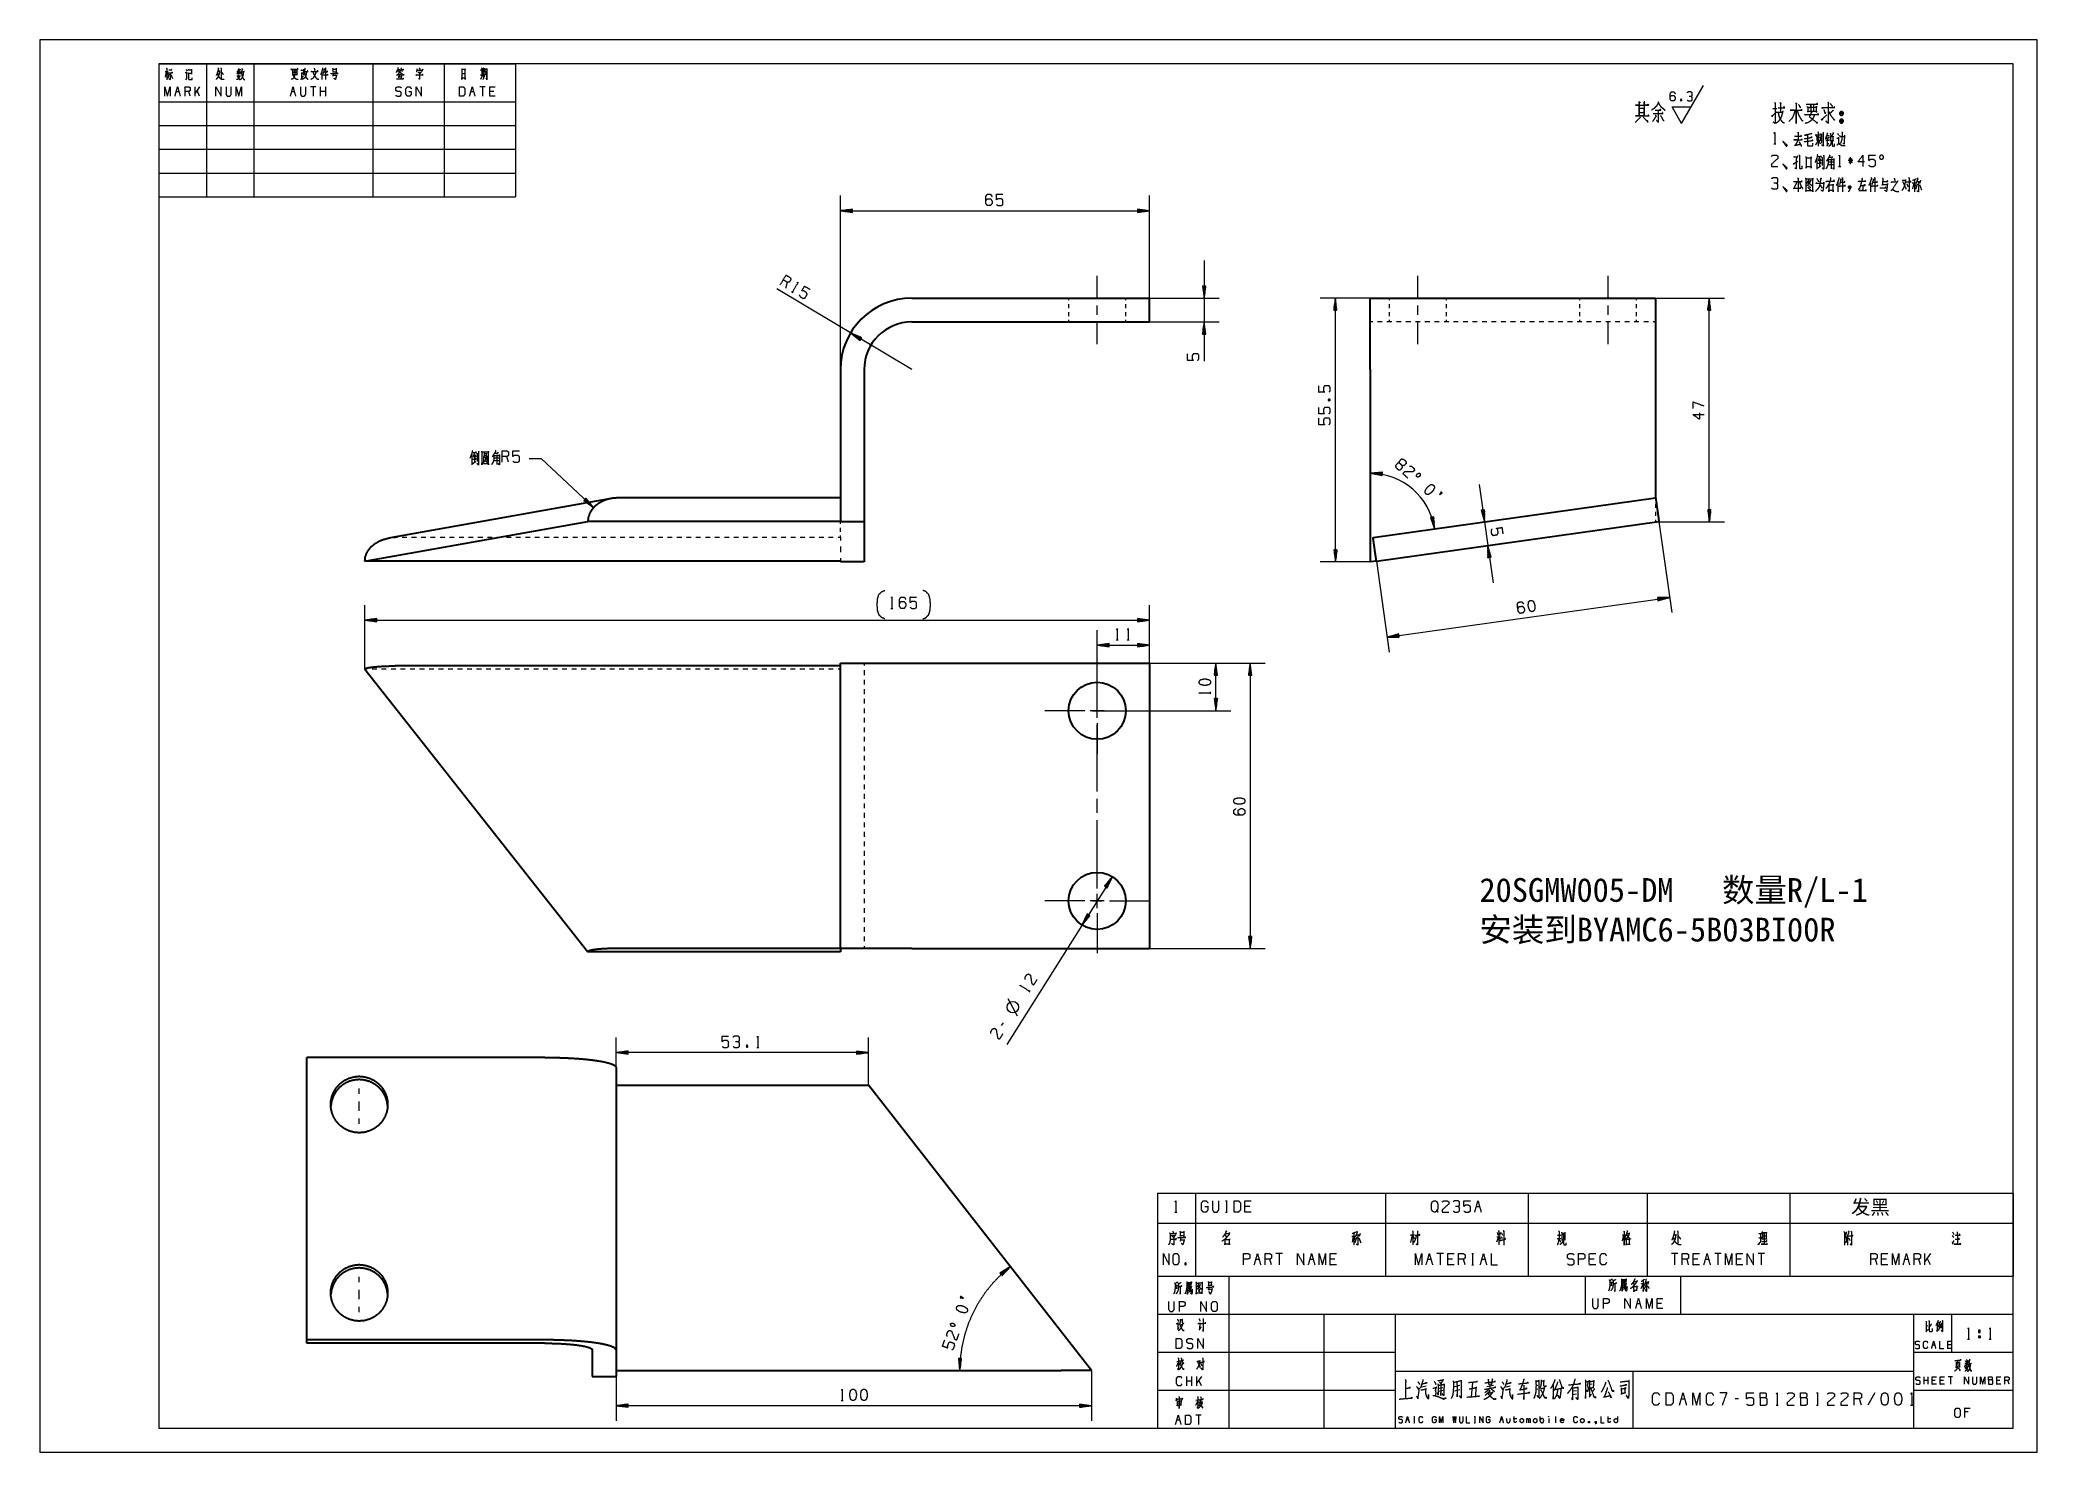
# Paper-space layout 'SHT2' of a CAD drawing. Header units: millimetres. Extents: x 0 to 420, y 0 to 297.
import ezdxf

# ---------------------------------------------------------------- set-up
doc = ezdxf.new("R2010")
doc.units = ezdxf.units.MM
doc.layers.add('101', color=7, linetype='Continuous', true_color=0xffffff)

psp = doc.layouts.new('SHT2')

# ---------------------------------------------------------------- texts
at = {"lineweight": 18, "attachment_point": 1}
for s, insert, char_height, width in [('20SGMW005-DM   {\\fSimSun|b0|i0|c134|p2;数量}R/L-1  {\\fSimSun|b0|i0|c134|p2;安装到BYAMC6-5B03BI00R}', (302.73, 120.72), 5, 86.9014), ('{\\fSimSun|b0|i0|c134|p2;发黑}', (380.86, 53.02), 3, 38.741)]:
    psp.add_mtext(s, dxfattribs=dict(at, insert=insert, char_height=char_height, width=width))

# ---------------------------------------------------------------- linework, layer by layer
at = {"layer": '101', "color": 133, "linetype": 'Continuous', "lineweight": 18}
for p, q in [((0, 297), (0, 0)), ((420, 297), (0, 297)), ((420, 0), (420, 297)), ((415, 292), (25, 292)), ((25, 292), (100, 292)), ((25, 292), (100, 292)), ((25, 292), (100, 292)), ((25, 292), (25, 5)), ((25, 292), (25, 264)), ((35, 292), (35, 264)), ((45, 292), (45, 264)), ((70, 292), (70, 264)), ((85, 292), (85, 264)), ((100, 292), (100, 264)), ((415, 5), (415, 292)), ((25, 284), (100, 284)), ((25, 279), (100, 279)), ((25, 274), (100, 274)), ((25, 269), (100, 269)), ((25, 264), (100, 264)), ((235, 37), (235, 5)), ((235, 37), (415, 37)), ((250, 37), (250, 5)), ((325, 37), (325, 29)), ((345, 37), (345, 29)), ((235, 29), (415, 29)), ((270, 29), (270, 5)), ((285, 29), (285, 5)), ((394, 29), (394, 5)), ((402, 29), (402, 21)), ((235, 21), (285, 21)), ((394, 21), (415, 21)), ((285, 17), (394, 17)), ((335, 17), (335, 5)), ((235, 13), (285, 13)), ((394, 13), (415, 13)), ((25, 5), (415, 5)), ((235, 5), (415, 5)), ((0, 0), (420, 0))]:
    psp.add_line(p, q, dxfattribs=at)
at = {"layer": '101', "color": 72, "linetype": 'Continuous', "lineweight": 18}
for p, q in [((26.57, 290.3), (26.35, 289.18)), ((26.36, 290.36), (26.98, 290.36)), ((26.69, 290.14), (26.91, 289.66)), ((30.74, 290.88), (30.87, 290.49)), ((31.13, 290.07), (31.22, 289.97)), ((37.42, 290.41), (37.77, 290.41)), ((41.69, 290.2), (41.43, 289.78)), ((41.53, 290.78), (41.66, 290.49)), ((41.88, 290.18), (42.11, 289.91)), ((42.14, 290.82), (41.95, 290.49)), ((53.11, 290.49), (53.99, 290.49)), ((53.11, 290.14), (53.98, 290.14)), ((54.01, 290.63), (54.01, 289.56)), ((55, 290.16), (55, 288.89)), ((55.02, 290.01), (55.35, 290.01)), ((55.4, 290.82), (55.37, 289.89)), ((59.27, 290.28), (59.27, 288.65)), ((61.56, 290.86), (62.32, 290.86)), ((61.56, 290.28), (62.32, 290.28)), ((61.73, 289.91), (61.56, 289.33)), ((62.33, 291.05), (62.33, 290.09)), ((76.04, 290.67), (76.21, 290.34)), ((92.86, 289.95), (93.25, 289.95)), ((93.22, 291.13), (93.33, 290.98)), ((27.11, 289.78), (26.88, 288.91)), ((27.56, 289.76), (27.87, 288.87)), ((28.66, 286.17), (29.22, 286.17)), ((30.65, 288.62), (30.93, 289.08)), ((31.62, 285.18), (31.34, 286.17)), ((32.63, 285.18), (32.63, 287.14)), ((33.59, 287.14), (32.63, 285.78)), ((33.59, 285.18), (33.04, 286.36)), ((41.4, 289.47), (42.16, 289.47)), ((52.94, 286.17), (53.49, 286.17)), ((53.1, 289.76), (53.98, 289.76)), ((58.02, 287.14), (56.9, 287.14)), ((57.46, 287.14), (57.46, 285.18)), ((59.02, 285.18), (59.02, 287.14)), ((60.14, 286.17), (59.02, 286.17)), ((60.14, 285.18), (60.14, 287.14)), ((61.6, 289.56), (62.33, 289.56)), ((75.31, 289.52), (75.48, 289.02)), ((75.35, 289.72), (76.07, 289.72)), ((75.6, 289.62), (75.76, 289.2)), ((76.13, 289.56), (75.92, 288.89)), ((90.65, 286.17), (91.2, 286.17)), ((93.6, 287.14), (92.49, 287.14)), ((92.92, 289.33), (92.65, 288.71)), ((93.05, 287.14), (93.05, 285.18)), ((93.18, 289.37), (93.28, 289.04)), ((93.75, 288.94), (94, 288.69)), ((95.45, 286.17), (94.61, 286.17)), ((364.4, 282.61), (365.3, 282.61)), ((365.3, 281.82), (366.44, 281.82)), ((374.64, 277.27), (374.78, 277.12)), ((374.97, 277.62), (375.12, 277.47)), ((378.01, 277.4), (378.22, 277)), ((364.61, 275.17), (365.04, 275.17)), ((373.68, 276.57), (374.36, 276.6)), ((374.04, 275.95), (374.36, 275.17)), ((374.69, 277.17), (374.69, 275.3)), ((377.87, 276.32), (378.18, 276.32)), ((373.68, 272.01), (373.68, 269.83)), ((373.88, 270.11), (374.53, 270.53)), ((374.25, 271.63), (374.25, 270.36)), ((374.37, 272.06), (374.55, 271.56)), ((375.01, 272.73), (375.26, 272.66)), ((376.08, 270.78), (377.2, 270.78)), ((376.12, 271.33), (377.22, 271.33)), ((376.23, 272.31), (376.92, 272.31)), ((377, 272.51), (376.67, 272.03)), ((378.27, 270.41), (378.7, 270.41)), ((381.26, 271.61), (380.25, 271.61)), ((381.08, 272.08), (380.43, 271.13)), ((380.43, 272.08), (381.1, 271.13)), ((380.74, 270.88), (380.74, 272.31)), ((369.64, 268), (369.82, 267.85)), ((369.73, 267.9), (369.73, 265.02)), ((378.11, 267.05), (378.11, 265.07)), ((384.94, 267.05), (384.94, 265.07)), ((391.65, 267.5), (392.32, 267.5)), ((393.77, 266.92), (394.53, 266.92)), ((394.1, 266.87), (393.84, 265.65)), ((394.24, 267.6), (394.24, 265.07)), ((394.28, 266.7), (394.49, 266.22)), ((394.76, 266.65), (394.44, 265.52)), ((394.67, 267.2), (395.45, 267.2)), ((394.69, 266.7), (394.83, 266.47)), ((395.27, 266.6), (395.67, 265.5)), ((395.52, 267.5), (395.34, 266.87)), ((156.85, 244.82), (157.18, 246.02)), ((158.04, 244.1), (158.41, 243.88)), ((270.9, 221.21), (271.32, 221.37)), ((92.13, 210.51), (92.38, 210.44)), ((95.63, 210.09), (96.31, 210.09)), ((96.4, 210.29), (96.07, 209.81)), ((90.81, 209.79), (90.81, 207.61)), ((91, 207.89), (91.66, 208.31)), ((91.37, 209.41), (91.37, 208.14)), ((91.5, 209.84), (91.67, 209.34)), ((95.48, 208.56), (96.6, 208.56)), ((95.52, 209.11), (96.62, 209.11)), ((98.56, 208.19), (98.22, 209.39)), ((178.93, 177.45), (179.36, 177.45)), ((226.36, 170.8), (226.78, 170.8)), ((228.64, 170.8), (229.06, 170.8)), ((246.19, 159.44), (246.19, 159.86)), ((208.03, 96.74), (208.26, 97.1)), ((205.61, 91.7), (203.59, 95.34)), ((202.54, 90.27), (202.18, 89.7)), ((148.63, 85.56), (148.79, 85.13)), ((150.78, 85.11), (151.21, 85.11)), ((235, 54.46), (243, 54.46)), ((235, 54.46), (235, 48.11)), ((238.67, 50.48), (239.09, 50.48)), ((243, 54.46), (243, 48.11)), ((243, 54.46), (283, 54.46)), ((249.35, 52.85), (249.68, 52.85)), ((249.35, 50.48), (249.68, 50.48)), ((249.52, 52.85), (249.52, 50.48)), ((254.41, 51.68), (253.41, 51.68)), ((283, 54.46), (283, 48.11)), ((283, 54.46), (313, 54.46)), ((302.09, 51.68), (302.76, 51.68)), ((313, 54.46), (313, 48.11)), ((313, 54.46), (338, 54.46)), ((338, 54.46), (368, 54.46)), ((338, 54.46), (338, 48.11)), ((368, 54.46), (368, 48.11)), ((368, 54.46), (415, 54.46)), ((415, 54.46), (415, 48.11)), ((235, 48.11), (243, 48.11)), ((235, 48.11), (235, 37)), ((239.76, 46.22), (240.58, 46.22)), ((240.59, 46.45), (240.59, 45.3)), ((243, 48.11), (243, 37)), ((243, 48.11), (283, 48.11)), ((283, 48.11), (313, 48.11)), ((283, 48.11), (283, 37)), ((307.33, 46.2), (307.61, 45.62)), ((313, 48.11), (338, 48.11)), ((313, 48.11), (313, 37)), ((320.7, 46.25), (320.7, 44.55)), ((338, 48.11), (368, 48.11)), ((338, 48.11), (338, 37)), ((368, 48.11), (415, 48.11)), ((368, 48.11), (368, 37)), ((380.84, 46.45), (381.02, 46.3)), ((402.21, 46.3), (402.51, 45.75)), ((415, 48.11), (415, 37)), ((239.76, 45.53), (240.58, 45.53)), ((239.95, 45.08), (239.76, 44.38)), ((239.81, 44.65), (240.59, 44.65)), ((249.23, 45.65), (249.55, 45.17)), ((275.88, 45.4), (276.64, 45.4)), ((276.21, 45.35), (275.95, 44.13)), ((276.35, 46.08), (276.35, 43.55)), ((276.39, 45.17), (276.6, 44.7)), ((276.87, 45.12), (276.55, 44)), ((276.78, 45.68), (277.56, 45.68)), ((276.8, 45.17), (276.94, 44.95)), ((277.38, 45.08), (277.79, 43.98)), ((277.63, 45.98), (277.45, 45.35)), ((288.6, 45.62), (288.21, 44.08)), ((288.74, 45.35), (289.04, 44.9)), ((306.72, 45.25), (306.32, 44.17)), ((306.37, 45.25), (307.18, 45.25)), ((306.49, 46.18), (306.62, 45.6)), ((306.87, 45.25), (307.18, 44.77)), ((307.15, 46.18), (306.94, 45.53)), ((307.31, 45.37), (307.52, 44.92)), ((319.06, 44.95), (319.87, 44.95)), ((319.15, 45.65), (319.82, 45.65)), ((320.1, 46.03), (320.7, 46.03)), ((333.02, 45.6), (332.74, 44.45)), ((343.6, 45.68), (344.03, 45.68)), ((361.81, 45.95), (361.81, 44.13)), ((362.25, 45.48), (363.03, 45.48)), ((379.52, 46.1), (379.87, 46.1)), ((380.17, 45.6), (380.17, 43.53)), ((402.12, 45.6), (402.42, 45.12)), ((240.85, 39.81), (240.99, 39.39)), ((255.72, 40.56), (256.39, 40.56)), ((259, 39.36), (258.67, 40.56)), ((261.28, 41.74), (259.94, 41.74)), ((260.61, 41.74), (260.61, 39.36)), ((267.1, 40.56), (267.77, 40.56)), ((272.33, 40.56), (271.32, 40.56)), ((291.86, 40.56), (292.53, 40.56)), ((295.14, 41.74), (293.8, 41.74)), ((294.47, 41.74), (294.47, 39.36)), ((297.08, 40.56), (296.08, 40.56)), ((299.7, 39.36), (299.36, 40.56)), ((301.12, 41.74), (301.46, 41.74)), ((301.12, 39.36), (301.46, 39.36)), ((301.3, 41.74), (301.3, 39.36)), ((303.24, 40.56), (303.91, 40.56)), ((326.85, 40.56), (325.84, 40.56)), ((344.45, 41.74), (343.11, 41.74)), ((343.78, 41.74), (343.78, 39.36)), ((346.73, 39.36), (346.39, 40.56)), ((348.67, 40.56), (347.66, 40.56)), ((350.27, 40.56), (350.94, 40.56)), ((353.56, 41.74), (352.21, 41.74)), ((352.88, 41.74), (352.88, 39.36)), ((357.77, 40.56), (356.76, 40.56)), ((362.66, 41.74), (361.32, 41.74)), ((361.99, 41.74), (361.99, 39.36)), ((386.37, 39.36), (386.04, 40.56)), ((388.31, 40.56), (387.31, 40.56)), ((392.19, 40.56), (392.87, 40.56)), ((395.48, 39.36), (395.14, 40.56)), ((396.41, 39.36), (396.41, 41.74)), ((397.58, 41.74), (396.41, 40.09)), ((397.58, 39.36), (396.91, 40.79)), ((235, 37), (243, 37)), ((241.5, 33.66), (242.04, 33.81)), ((241.79, 35.05), (241.78, 33.74)), ((243, 37), (283, 37)), ((283, 37), (313, 37)), ((313, 37), (338, 37)), ((332.92, 34.28), (333.47, 34.43)), ((333.22, 35.67), (333.2, 34.36)), ((336.72, 35.38), (337.43, 35.58)), ((338, 37), (368, 37)), ((368, 37), (415, 37)), ((335.89, 31.26), (336.48, 31.26)), ((341.01, 31.26), (340.12, 31.26)), ((396.78, 26.5), (397.1, 26.62)), ((398.04, 22.56), (398.48, 22.56)), ((401.88, 22.56), (401.21, 22.56)), ((405.37, 23.74), (405.8, 23.74)), ((407.69, 24.46), (408.02, 24.46)), ((407.69, 24.46), (407.69, 23.99)), ((409.93, 23.74), (410.35, 23.74)), ((239.62, 19.15), (239.06, 19.01)), ((239.43, 18.9), (239.63, 18.63)), ((404.78, 18.63), (405.57, 18.79)), ((405.68, 18.57), (406.23, 18.69)), ((241.17, 13.94), (241.17, 15.91)), ((242.28, 14.94), (241.17, 14.94)), ((242.28, 13.94), (242.28, 15.91)), ((244.25, 15.91), (243.29, 14.54)), ((243.29, 13.94), (243.29, 15.91)), ((244.25, 13.94), (243.7, 15.12)), ((290.64, 13.69), (291.54, 13.94)), ((294.25, 13.42), (295.03, 13.59)), ((294.25, 12.8), (295.08, 13)), ((297.47, 12.9), (298.59, 13.18)), ((298.54, 14.01), (297.49, 13.73)), ((301.25, 14.63), (300.98, 11.62)), ((304.3, 13.8), (305.66, 14.04)), ((308.32, 13.69), (309.22, 13.94)), ((315.02, 14.01), (314.63, 13.94)), ((315, 13.25), (314.63, 13.14)), ((323.17, 12.9), (322.32, 12.8)), ((323.85, 14.45), (323.66, 14.35)), ((326.44, 14.25), (325.93, 14.18)), ((396.24, 14.25), (396.24, 15.82)), ((397.13, 15.04), (396.24, 15.04)), ((397.13, 14.25), (397.13, 15.82)), ((398.6, 15.04), (397.94, 15.04)), ((400.3, 15.04), (399.63, 15.04)), ((402.22, 15.82), (401.33, 15.82)), ((401.78, 15.82), (401.78, 14.25)), ((412.18, 15.04), (411.51, 15.04)), ((414.1, 14.25), (413.88, 15.04)), ((168.53, 10.83), (168.95, 10.83)), ((239.32, 10.28), (239.85, 10.36)), ((243.7, 10.96), (243.12, 10.84)), ((243.49, 10.67), (243.68, 10.43)), ((322.32, 12.14), (323.17, 12.25)), ((345.17, 11.17), (345.91, 11.17)), ((357.23, 11.17), (356.49, 11.17)), ((365.11, 9.85), (365.58, 9.85)), ((373.63, 12.47), (374, 12.47)), ((373.63, 9.85), (374, 9.85)), ((373.83, 12.47), (373.83, 9.85)), ((383.06, 9.85), (382.68, 11.17)), ((385.88, 12.47), (384.4, 9.85)), ((393.39, 9.85), (393.86, 9.85)), ((405.52, 8.46), (404.84, 8.46)), ((239.1, 6.79), (239.66, 6.79)), ((244.18, 7.77), (243.07, 7.77)), ((243.62, 7.77), (243.62, 5.8)), ((287.41, 6.84), (287.78, 6.84)), ((288.91, 7.48), (289.1, 7.48)), ((288.91, 6.17), (289.1, 6.17)), ((289.01, 7.48), (289.01, 6.17)), ((301.64, 7.48), (301.83, 7.48)), ((301.64, 6.17), (301.83, 6.17)), ((301.74, 7.48), (301.74, 6.17)), ((307.21, 6.84), (307.58, 6.84)), ((309.85, 7.04), (310.59, 7.04)), ((312.68, 6.17), (312.68, 7.04)), ((315.51, 6.52), (315.51, 7.48)), ((317.3, 7.04), (317.3, 6.17)), ((318.71, 7.5), (318.71, 6.17)), ((329.66, 7.04), (330.39, 7.04))]:
    psp.add_line(p, q, dxfattribs=at)
at = {"layer": '101', "color": 43, "linetype": 'Continuous', "lineweight": 18}
for p, q in [((345.26, 279.45), (349.88, 287.45)), ((345.26, 279.45), (343.25, 282.95)), ((343.25, 282.95), (347.28, 282.95)), ((345.08, 284.54), (345.21, 284.21))]:
    psp.add_line(p, q, dxfattribs=at)
at = {"layer": '101', "color": 22, "linetype": 'Continuous', "lineweight": 18}
for p, q in [((168.34, 227.68), (168.34, 264.25)), ((170.88, 261.41), (168.34, 261.07)), ((168.34, 261.07), (170.88, 260.74)), ((168.34, 261.07), (233.34, 261.07)), ((170.88, 261.1), (168.53, 261.1)), ((170.88, 261.05), (168.53, 261.05)), ((170.88, 261.15), (168.92, 261.15)), ((170.88, 261), (168.92, 261)), ((170.88, 261.2), (169.31, 261.2)), ((170.88, 260.95), (169.31, 260.95)), ((170.88, 261.25), (169.69, 261.25)), ((170.88, 260.9), (169.69, 260.9)), ((170.88, 261.3), (170.08, 261.3)), ((170.88, 260.84), (170.08, 260.84)), ((170.88, 261.35), (170.46, 261.35)), ((170.88, 260.79), (170.46, 260.79)), ((170.88, 261.4), (170.85, 261.4)), ((170.88, 261.4), (170.85, 261.4)), ((170.88, 260.74), (170.85, 260.74)), ((170.88, 260.74), (170.85, 260.74)), ((170.88, 260.74), (170.88, 261.41)), ((230.8, 261.41), (230.8, 260.74)), ((233.34, 261.07), (230.8, 261.41)), ((230.8, 261.4), (230.83, 261.4)), ((230.8, 261.4), (230.83, 261.4)), ((230.8, 261.35), (231.22, 261.35)), ((230.8, 261.3), (231.6, 261.3)), ((230.8, 261.25), (231.99, 261.25)), ((230.8, 261.2), (232.38, 261.2)), ((230.8, 261.15), (232.76, 261.15)), ((230.8, 261.1), (233.15, 261.1)), ((230.8, 260.74), (233.34, 261.07)), ((230.8, 261.05), (233.15, 261.05)), ((230.8, 261), (232.76, 261)), ((230.8, 260.95), (232.38, 260.95)), ((230.8, 260.9), (231.99, 260.9)), ((230.8, 260.84), (231.6, 260.84)), ((230.8, 260.79), (231.22, 260.79)), ((230.8, 260.74), (230.83, 260.74)), ((230.8, 260.74), (230.83, 260.74)), ((233.34, 242.68), (233.34, 264.25)), ((244.83, 250.62), (244.83, 229.45)), ((183.34, 227.68), (154.98, 244.66)), ((245.17, 245.22), (244.5, 245.22)), ((244.5, 245.22), (244.5, 245.19)), ((244.5, 245.22), (244.83, 242.68)), ((244.5, 245.22), (244.5, 245.19)), ((244.55, 245.22), (244.55, 244.8)), ((244.6, 245.22), (244.6, 244.42)), ((244.66, 245.22), (244.66, 244.03)), ((244.71, 245.22), (244.71, 243.65)), ((244.76, 245.22), (244.76, 243.26)), ((244.81, 245.22), (244.81, 242.87)), ((244.83, 242.68), (245.17, 245.22)), ((244.86, 245.22), (244.86, 242.87)), ((244.91, 245.22), (244.91, 243.26)), ((244.96, 245.22), (244.96, 243.65)), ((245.01, 245.22), (245.01, 244.03)), ((245.06, 245.22), (245.06, 244.42)), ((245.11, 245.22), (245.11, 244.8)), ((245.16, 245.22), (245.16, 245.19)), ((245.16, 245.22), (245.16, 245.19)), ((233.34, 242.68), (248.01, 242.68)), ((279.78, 242.68), (269.26, 242.68)), ((272.44, 242.68), (272.1, 240.14)), ((272.1, 240.14), (272.77, 240.14)), ((272.11, 240.14), (272.11, 240.17)), ((272.11, 240.14), (272.11, 240.17)), ((272.16, 240.14), (272.16, 240.56)), ((272.21, 240.14), (272.21, 240.95)), ((272.26, 240.14), (272.26, 241.33)), ((272.31, 240.14), (272.31, 241.72)), ((272.36, 240.14), (272.36, 242.1)), ((272.41, 240.14), (272.41, 242.49)), ((272.44, 187.2), (272.44, 242.68)), ((272.77, 240.14), (272.44, 242.68)), ((272.46, 240.14), (272.46, 242.49)), ((272.51, 240.14), (272.51, 242.1)), ((272.57, 240.14), (272.57, 241.72)), ((272.62, 240.14), (272.62, 241.33)), ((272.67, 240.14), (272.67, 240.95)), ((272.72, 240.14), (272.72, 240.56)), ((272.77, 240.14), (272.77, 240.17)), ((272.77, 240.14), (272.77, 240.17)), ((339.78, 242.68), (354.24, 242.68)), ((351.07, 242.68), (350.73, 240.14)), ((350.73, 240.14), (351.4, 240.14)), ((350.74, 240.14), (350.74, 240.17)), ((350.74, 240.14), (350.74, 240.17)), ((350.79, 240.14), (350.79, 240.56)), ((350.84, 240.14), (350.84, 240.95)), ((350.89, 240.14), (350.89, 241.33)), ((350.94, 240.14), (350.94, 241.72)), ((350.99, 240.14), (350.99, 242.1)), ((351.04, 240.14), (351.04, 242.49)), ((351.4, 240.14), (351.07, 242.68)), ((351.07, 195.63), (351.07, 242.68)), ((351.09, 240.14), (351.09, 242.49)), ((351.15, 240.14), (351.15, 242.1)), ((351.2, 240.14), (351.2, 241.72)), ((351.25, 240.14), (351.25, 241.33)), ((351.3, 240.14), (351.3, 240.95)), ((351.35, 240.14), (351.35, 240.56)), ((351.4, 240.14), (351.4, 240.17)), ((351.4, 240.14), (351.4, 240.17)), ((172.82, 234.37), (170.47, 235.39)), ((170.47, 235.39), (172.48, 233.8)), ((172.64, 234.06), (170.62, 235.27)), ((172.66, 234.1), (170.65, 235.31)), ((233.34, 237.68), (248.01, 237.68)), ((244.83, 237.68), (244.5, 235.14)), ((244.55, 235.14), (244.55, 235.56)), ((244.6, 235.14), (244.6, 235.95)), ((244.66, 235.14), (244.66, 236.33)), ((244.71, 235.14), (244.71, 236.72)), ((244.76, 235.14), (244.76, 237.1)), ((244.81, 235.14), (244.81, 237.49)), ((245.17, 235.14), (244.83, 237.68)), ((244.86, 235.14), (244.86, 237.49)), ((244.91, 235.14), (244.91, 237.1)), ((244.96, 235.14), (244.96, 236.72)), ((245.01, 235.14), (245.01, 236.33)), ((245.06, 235.14), (245.06, 235.95)), ((245.11, 235.14), (245.11, 235.56)), ((172.61, 234.02), (170.93, 235.02)), ((172.69, 234.15), (171.01, 235.15)), ((172.58, 233.97), (171.23, 234.78)), ((172.72, 234.19), (171.36, 235)), ((172.56, 233.93), (171.54, 234.54)), ((172.74, 234.23), (171.72, 234.85)), ((172.53, 233.89), (171.84, 234.3)), ((172.77, 234.28), (172.08, 234.69)), ((172.51, 233.84), (172.15, 234.06)), ((172.79, 234.32), (172.44, 234.54)), ((172.48, 233.8), (172.45, 233.82)), ((172.48, 233.8), (172.45, 233.82)), ((172.48, 233.8), (172.82, 234.37)), ((172.82, 234.37), (172.79, 234.38)), ((172.82, 234.37), (172.79, 234.38)), ((244.5, 235.14), (244.5, 235.17)), ((244.5, 235.14), (244.5, 235.17)), ((244.5, 235.14), (245.17, 235.14)), ((245.16, 235.14), (245.16, 235.17)), ((245.16, 235.14), (245.16, 235.17)), ((102.86, 209), (105.4, 209)), ((105.4, 209), (116.44, 198.65)), ((282.34, 206.07), (279.78, 205.86)), ((279.78, 205.86), (282.3, 205.4)), ((282.32, 205.71), (279.97, 205.82)), ((282.32, 205.76), (279.98, 205.87)), ((282.32, 205.81), (280.36, 205.91)), ((282.33, 205.87), (280.75, 205.94)), ((282.33, 205.92), (281.14, 205.97)), ((282.33, 205.97), (281.53, 206)), ((282.33, 206.02), (281.92, 206.04)), ((282.34, 206.07), (282.3, 206.07)), ((282.34, 206.07), (282.3, 206.07)), ((282.3, 205.4), (282.34, 206.07)), ((282.32, 205.66), (280.36, 205.75)), ((282.31, 205.61), (280.74, 205.69)), ((282.31, 205.56), (281.12, 205.62)), ((282.31, 205.51), (281.51, 205.55)), ((282.31, 205.46), (281.89, 205.48)), ((282.3, 205.41), (282.27, 205.41)), ((282.3, 205.41), (282.27, 205.41)), ((302.7, 203.49), (305.6, 182.81)), ((114.82, 200.63), (114.36, 200.15)), ((114.36, 200.15), (114.39, 200.13)), ((114.36, 200.15), (114.39, 200.13)), ((114.36, 200.15), (116.44, 198.65)), ((114.4, 200.19), (114.7, 199.9)), ((114.43, 200.22), (115.02, 199.67)), ((114.47, 200.26), (115.33, 199.45)), ((114.5, 200.3), (115.65, 199.22)), ((114.54, 200.33), (115.97, 198.99)), ((114.57, 200.37), (116.28, 198.77)), ((114.61, 200.41), (116.32, 198.8)), ((114.64, 200.45), (116.07, 199.1)), ((114.67, 200.48), (115.82, 199.41)), ((114.71, 200.52), (115.58, 199.71)), ((114.74, 200.56), (115.33, 200.01)), ((114.78, 200.59), (115.08, 200.31)), ((114.81, 200.63), (114.84, 200.61)), ((114.81, 200.63), (114.84, 200.61)), ((116.44, 198.65), (114.82, 200.63)), ((303.78, 198.19), (303.12, 198.09)), ((303.12, 198.09), (303.8, 195.63)), ((303.12, 198.09), (303.13, 198.06)), ((303.12, 198.09), (303.13, 198.06)), ((303.17, 198.1), (303.23, 197.69)), ((303.22, 198.11), (303.34, 197.31)), ((303.27, 198.12), (303.44, 196.94)), ((303.32, 198.12), (303.54, 196.56)), ((303.37, 198.13), (303.65, 196.19)), ((303.42, 198.14), (303.75, 195.81)), ((303.47, 198.14), (303.8, 195.82)), ((303.53, 198.15), (303.8, 196.21)), ((303.58, 198.16), (303.79, 196.6)), ((303.63, 198.17), (303.79, 196.99)), ((303.68, 198.17), (303.79, 197.38)), ((303.73, 198.18), (303.78, 197.77)), ((303.8, 195.63), (303.78, 198.19)), ((303.78, 198.19), (303.78, 198.15)), ((303.78, 198.19), (303.78, 198.15)), ((350.73, 198.17), (351.07, 195.63)), ((351.4, 198.17), (350.73, 198.17)), ((350.74, 198.17), (350.74, 198.14)), ((350.74, 198.17), (350.74, 198.14)), ((350.79, 198.17), (350.79, 197.75)), ((350.84, 198.17), (350.84, 197.37)), ((350.89, 198.17), (350.89, 196.98)), ((350.94, 198.17), (350.94, 196.6)), ((350.99, 198.17), (350.99, 196.21)), ((351.04, 198.17), (351.04, 195.83)), ((351.07, 195.63), (351.4, 198.17)), ((351.09, 198.17), (351.09, 195.83)), ((351.15, 198.17), (351.15, 196.21)), ((351.2, 198.17), (351.2, 196.6)), ((351.25, 198.17), (351.25, 196.98)), ((351.3, 198.17), (351.3, 197.37)), ((351.35, 198.17), (351.35, 197.75)), ((351.4, 198.17), (351.4, 198.14)), ((351.4, 198.17), (351.4, 198.14)), ((293.12, 196.7), (292.46, 196.58)), ((292.46, 196.58), (293.26, 194.14)), ((292.46, 196.58), (292.47, 196.55)), ((292.46, 196.58), (292.47, 196.55)), ((292.51, 196.59), (292.59, 196.18)), ((292.56, 196.6), (292.71, 195.81)), ((292.61, 196.61), (292.83, 195.44)), ((292.66, 196.62), (292.95, 195.07)), ((292.71, 196.62), (293.08, 194.7)), ((292.76, 196.63), (293.2, 194.33)), ((292.81, 196.64), (293.25, 194.34)), ((292.86, 196.65), (293.23, 194.73)), ((292.91, 196.66), (293.2, 195.11)), ((292.96, 196.67), (293.18, 195.5)), ((293.01, 196.68), (293.16, 195.89)), ((293.06, 196.69), (293.14, 196.28)), ((293.11, 196.7), (293.12, 196.67)), ((293.11, 196.7), (293.12, 196.67)), ((293.26, 194.14), (293.12, 196.7)), ((339.78, 195.63), (354.24, 195.63)), ((340.48, 195.73), (343.17, 176.58)), ((272.77, 189.74), (272.1, 189.74)), ((272.1, 189.74), (272.44, 187.2)), ((272.11, 189.74), (272.11, 189.71)), ((272.11, 189.74), (272.11, 189.71)), ((272.16, 189.74), (272.16, 189.32)), ((272.21, 189.74), (272.21, 188.94)), ((272.26, 189.74), (272.26, 188.55)), ((272.31, 189.74), (272.31, 188.16)), ((272.36, 189.74), (272.36, 187.78)), ((272.41, 189.74), (272.41, 187.39)), ((272.44, 187.2), (272.77, 189.74)), ((272.46, 189.74), (272.46, 187.39)), ((272.51, 189.74), (272.51, 187.78)), ((272.57, 189.74), (272.57, 188.16)), ((272.62, 189.74), (272.62, 188.55)), ((272.67, 189.74), (272.67, 188.94)), ((272.72, 189.74), (272.72, 189.32)), ((272.77, 189.74), (272.77, 189.71)), ((272.77, 189.74), (272.77, 189.71)), ((305.18, 188.2), (304.5, 190.67)), ((304.5, 190.67), (304.52, 188.11)), ((304.83, 188.15), (304.5, 190.48)), ((304.78, 188.15), (304.5, 190.09)), ((304.73, 188.14), (304.51, 189.7)), ((304.68, 188.13), (304.51, 189.31)), ((304.88, 188.16), (304.55, 190.49)), ((304.93, 188.17), (304.66, 190.11)), ((304.98, 188.18), (304.76, 189.74)), ((305.03, 188.18), (304.86, 189.36)), ((279.78, 187.2), (269.26, 187.2)), ((281.06, 187.38), (283.75, 168.23)), ((304.63, 188.13), (304.51, 188.92)), ((304.58, 188.12), (304.52, 188.53)), ((304.52, 188.11), (305.18, 188.2)), ((304.53, 188.11), (304.52, 188.14)), ((304.53, 188.11), (304.52, 188.14)), ((305.08, 188.19), (304.97, 188.99)), ((305.13, 188.2), (305.07, 188.61)), ((305.18, 188.2), (305.18, 188.24)), ((305.18, 188.2), (305.18, 188.24)), ((68.34, 164.64), (68.34, 178.15)), ((233.34, 165.92), (233.34, 178.15)), ((283.31, 171.37), (342.73, 179.72)), ((342.73, 179.72), (340.17, 179.7)), ((340.17, 179.7), (340.2, 179.7)), ((340.17, 179.7), (340.26, 179.04)), ((340.17, 179.7), (340.2, 179.7)), ((340.17, 179.65), (340.59, 179.7)), ((340.18, 179.6), (340.98, 179.71)), ((340.19, 179.54), (341.37, 179.71)), ((340.2, 179.44), (342.14, 179.72)), ((340.2, 179.49), (341.76, 179.71)), ((340.21, 179.39), (342.53, 179.72)), ((340.22, 179.34), (342.54, 179.67)), ((340.22, 179.29), (342.17, 179.57)), ((340.23, 179.24), (341.79, 179.46)), ((340.24, 179.19), (341.42, 179.36)), ((340.24, 179.14), (341.04, 179.25)), ((340.25, 179.09), (340.67, 179.15)), ((340.26, 179.04), (342.73, 179.72)), ((340.26, 179.04), (340.29, 179.05)), ((340.26, 179.04), (340.29, 179.05)), ((70.88, 175.31), (68.34, 174.97)), ((68.34, 174.97), (233.34, 174.97)), ((68.34, 174.97), (70.88, 174.64)), ((70.88, 175), (68.53, 175)), ((70.88, 174.95), (68.53, 174.95)), ((70.88, 175.05), (68.92, 175.05)), ((70.88, 174.9), (68.92, 174.9)), ((70.88, 175.1), (69.31, 175.1)), ((70.88, 174.85), (69.31, 174.85)), ((70.88, 175.15), (69.69, 175.15)), ((70.88, 174.79), (69.69, 174.79)), ((70.88, 175.2), (70.08, 175.2)), ((70.88, 174.74), (70.08, 174.74)), ((70.88, 175.25), (70.46, 175.25)), ((70.88, 174.69), (70.46, 174.69)), ((70.88, 175.3), (70.85, 175.3)), ((70.88, 175.3), (70.85, 175.3)), ((70.88, 174.64), (70.85, 174.64)), ((70.88, 174.64), (70.85, 174.64)), ((70.88, 174.64), (70.88, 175.31)), ((222.34, 155.92), (222.34, 172.88)), ((233.34, 174.97), (230.8, 175.31)), ((230.8, 175.31), (230.8, 174.64)), ((230.8, 175.3), (230.83, 175.3)), ((230.8, 175.3), (230.83, 175.3)), ((230.8, 175.25), (231.22, 175.25)), ((230.8, 175.2), (231.6, 175.2)), ((230.8, 175.15), (231.99, 175.15)), ((230.8, 175.1), (232.38, 175.1)), ((230.8, 175.05), (232.76, 175.05)), ((230.8, 175), (233.15, 175)), ((230.8, 174.64), (233.34, 174.97)), ((230.8, 174.95), (233.15, 174.95)), ((230.8, 174.9), (232.76, 174.9)), ((230.8, 174.85), (232.38, 174.85)), ((230.8, 174.79), (231.99, 174.79)), ((230.8, 174.74), (231.6, 174.74)), ((230.8, 174.69), (231.22, 174.69)), ((230.8, 174.64), (230.83, 174.64)), ((230.8, 174.64), (230.83, 174.64)), ((233.34, 165.92), (233.34, 172.88)), ((224.88, 170.04), (222.34, 169.7)), ((222.34, 169.7), (233.34, 169.7)), ((222.34, 169.7), (224.88, 169.37)), ((224.88, 169.73), (222.53, 169.73)), ((224.88, 169.68), (222.53, 169.68)), ((224.88, 169.78), (222.92, 169.78)), ((224.88, 169.63), (222.92, 169.63)), ((224.88, 169.83), (223.31, 169.83)), ((224.88, 169.58), (223.31, 169.58)), ((224.88, 169.88), (223.69, 169.88)), ((224.88, 169.53), (223.69, 169.53)), ((224.88, 169.93), (224.08, 169.93)), ((224.88, 169.47), (224.08, 169.47)), ((224.88, 169.98), (224.46, 169.98)), ((224.88, 169.42), (224.46, 169.42)), ((224.88, 170.03), (224.85, 170.03)), ((224.88, 170.03), (224.85, 170.03)), ((224.88, 169.37), (224.85, 169.37)), ((224.88, 169.37), (224.85, 169.37)), ((224.88, 169.37), (224.88, 170.04)), ((233.34, 169.7), (230.8, 170.04)), ((230.8, 170.04), (230.8, 169.37)), ((230.8, 170.03), (230.83, 170.03)), ((230.8, 170.03), (230.83, 170.03)), ((230.8, 169.98), (231.22, 169.98)), ((230.8, 169.93), (231.6, 169.93)), ((230.8, 169.88), (231.99, 169.88)), ((230.8, 169.83), (232.38, 169.83)), ((230.8, 169.78), (232.76, 169.78)), ((230.8, 169.73), (233.15, 169.73)), ((230.8, 169.37), (233.34, 169.7)), ((230.8, 169.68), (233.15, 169.68)), ((230.8, 169.63), (232.76, 169.63)), ((230.8, 169.58), (232.38, 169.58)), ((230.8, 169.53), (231.99, 169.53)), ((230.8, 169.47), (231.6, 169.47)), ((230.8, 169.42), (231.22, 169.42)), ((230.8, 169.37), (230.83, 169.37)), ((230.8, 169.37), (230.83, 169.37)), ((285.78, 172.06), (283.31, 171.37)), ((283.31, 171.37), (285.87, 171.39)), ((285.82, 171.75), (283.5, 171.42)), ((285.83, 171.7), (283.51, 171.37)), ((285.82, 171.8), (283.87, 171.53)), ((285.84, 171.65), (283.9, 171.38)), ((285.81, 171.85), (284.25, 171.63)), ((285.85, 171.6), (284.29, 171.38)), ((285.8, 171.9), (284.62, 171.74)), ((285.85, 171.55), (284.67, 171.38)), ((285.8, 171.95), (285, 171.84)), ((285.86, 171.5), (285.06, 171.39)), ((285.79, 172), (285.37, 171.94)), ((285.87, 171.45), (285.45, 171.39)), ((285.78, 172.05), (285.75, 172.05)), ((285.78, 172.05), (285.75, 172.05)), ((285.87, 171.39), (285.78, 172.06)), ((285.87, 171.4), (285.84, 171.39)), ((285.87, 171.4), (285.84, 171.39)), ((233.34, 165.92), (250.46, 165.92)), ((233.34, 165.92), (257.69, 165.92)), ((247.29, 165.92), (246.95, 163.38)), ((247.06, 163.38), (247.06, 164.18)), ((247.11, 163.38), (247.11, 164.57)), ((247.16, 163.38), (247.16, 164.96)), ((247.21, 163.38), (247.21, 165.34)), ((247.26, 163.38), (247.26, 165.73)), ((247.62, 163.38), (247.29, 165.92)), ((247.29, 155.92), (247.29, 165.92)), ((247.31, 163.38), (247.31, 165.73)), ((247.36, 163.38), (247.36, 165.34)), ((247.41, 163.38), (247.41, 164.96)), ((247.46, 163.38), (247.46, 164.57)), ((247.52, 163.38), (247.52, 164.18)), ((254.51, 165.92), (254.18, 163.38)), ((254.28, 163.38), (254.28, 164.18)), ((254.34, 163.38), (254.34, 164.57)), ((254.39, 163.38), (254.39, 164.96)), ((254.44, 163.38), (254.44, 165.34)), ((254.49, 163.38), (254.49, 165.73)), ((254.85, 163.38), (254.51, 165.92)), ((254.51, 165.92), (254.51, 105.92)), ((254.54, 163.38), (254.54, 165.73)), ((254.59, 163.38), (254.59, 165.34)), ((254.64, 163.38), (254.64, 164.96)), ((254.69, 163.38), (254.69, 164.57)), ((254.74, 163.38), (254.74, 164.18)), ((246.95, 163.38), (247.62, 163.38)), ((246.96, 163.38), (246.96, 163.41)), ((246.96, 163.38), (246.96, 163.41)), ((247.01, 163.38), (247.01, 163.8)), ((247.57, 163.38), (247.57, 163.8)), ((247.62, 163.38), (247.62, 163.41)), ((247.62, 163.38), (247.62, 163.41)), ((254.18, 163.38), (254.18, 163.41)), ((254.18, 163.38), (254.18, 163.41)), ((254.18, 163.38), (254.85, 163.38)), ((254.23, 163.38), (254.23, 163.8)), ((254.79, 163.38), (254.79, 163.8)), ((254.84, 163.38), (254.84, 163.41)), ((254.84, 163.38), (254.84, 163.41)), ((222.34, 155.92), (250.46, 155.92)), ((247.62, 158.46), (246.95, 158.46)), ((246.95, 158.46), (247.29, 155.92)), ((246.96, 158.46), (246.96, 158.43)), ((246.96, 158.46), (246.96, 158.43)), ((247.01, 158.46), (247.01, 158.04)), ((247.06, 158.46), (247.06, 157.66)), ((247.11, 158.46), (247.11, 157.27)), ((247.16, 158.46), (247.16, 156.89)), ((247.21, 158.46), (247.21, 156.5)), ((247.26, 158.46), (247.26, 156.11)), ((247.29, 155.92), (247.62, 158.46)), ((247.31, 158.46), (247.31, 156.11)), ((247.36, 158.46), (247.36, 156.5)), ((247.41, 158.46), (247.41, 156.89)), ((247.46, 158.46), (247.46, 157.27)), ((247.52, 158.46), (247.52, 157.66)), ((247.57, 158.46), (247.57, 158.04)), ((247.62, 158.46), (247.62, 158.43)), ((247.62, 158.46), (247.62, 158.43)), ((225.54, 121), (203.31, 85.7)), ((225.54, 121), (223.9, 119.03)), ((223.9, 119.02), (223.92, 119.05)), ((223.9, 119.02), (223.92, 119.05)), ((223.9, 119.03), (224.47, 118.67)), ((223.95, 119), (224.17, 119.35)), ((223.99, 118.97), (224.42, 119.65)), ((224.03, 118.94), (224.67, 119.95)), ((224.08, 118.92), (224.92, 120.25)), ((224.12, 118.89), (225.16, 120.55)), ((224.16, 118.86), (225.41, 120.85)), ((224.21, 118.84), (225.46, 120.82)), ((224.25, 118.81), (225.29, 120.47)), ((224.29, 118.78), (225.13, 120.11)), ((224.33, 118.75), (224.97, 119.76)), ((224.38, 118.73), (224.81, 119.41)), ((224.42, 118.7), (224.64, 119.05)), ((224.46, 118.67), (224.48, 118.7)), ((224.46, 118.67), (224.48, 118.7)), ((224.47, 118.67), (225.54, 121)), ((220.21, 113.17), (219.14, 110.84)), ((219.14, 110.84), (220.78, 112.81)), ((220.48, 113.01), (219.22, 111.02)), ((220.52, 112.98), (219.27, 110.99)), ((220.43, 113.03), (219.39, 111.37)), ((220.56, 112.95), (219.52, 111.29)), ((220.39, 113.06), (219.55, 111.73)), ((220.35, 113.09), (219.71, 112.08)), ((220.6, 112.93), (219.76, 111.59)), ((220.3, 113.11), (219.87, 112.43)), ((220.65, 112.9), (220.01, 111.89)), ((220.26, 113.14), (220.04, 112.79)), ((220.22, 113.17), (220.2, 113.14)), ((220.22, 113.17), (220.2, 113.14)), ((220.78, 112.81), (220.21, 113.17)), ((220.69, 112.87), (220.26, 112.19)), ((220.73, 112.84), (220.51, 112.49)), ((220.78, 112.82), (220.76, 112.79)), ((220.78, 112.82), (220.76, 112.79)), ((233.34, 105.92), (257.69, 105.92)), ((254.85, 108.46), (254.18, 108.46)), ((254.18, 108.46), (254.51, 105.92)), ((254.18, 108.46), (254.18, 108.43)), ((254.18, 108.46), (254.18, 108.43)), ((254.23, 108.46), (254.23, 108.04)), ((254.28, 108.46), (254.28, 107.66)), ((254.34, 108.46), (254.34, 107.27)), ((254.39, 108.46), (254.39, 106.89)), ((254.44, 108.46), (254.44, 106.5)), ((254.49, 108.46), (254.49, 106.11)), ((254.51, 105.92), (254.85, 108.46)), ((254.54, 108.46), (254.54, 106.11)), ((254.59, 108.46), (254.59, 106.5)), ((254.64, 108.46), (254.64, 106.89)), ((254.69, 108.46), (254.69, 107.27)), ((254.74, 108.46), (254.74, 107.66)), ((254.79, 108.46), (254.79, 108.04)), ((254.84, 108.46), (254.84, 108.43)), ((254.84, 108.46), (254.84, 108.43)), ((121.15, 80.91), (121.15, 87.19)), ((123.69, 84.35), (121.15, 84.01)), ((174.27, 84.01), (121.15, 84.01)), ((121.15, 84.01), (123.69, 83.68)), ((123.69, 84.04), (121.34, 84.04)), ((123.69, 84.09), (121.73, 84.09)), ((123.69, 84.14), (122.11, 84.14)), ((123.69, 84.19), (122.5, 84.19)), ((123.69, 84.24), (122.88, 84.24)), ((123.69, 84.29), (123.27, 84.29)), ((123.69, 84.34), (123.66, 84.34)), ((123.69, 84.34), (123.66, 84.34)), ((123.69, 83.68), (123.69, 84.35)), ((174.27, 84.01), (171.73, 84.35)), ((171.73, 84.35), (171.73, 83.68)), ((171.73, 84.34), (171.76, 84.34)), ((171.73, 84.34), (171.76, 84.34)), ((171.73, 84.29), (172.15, 84.29)), ((171.73, 84.24), (172.53, 84.24)), ((171.73, 84.19), (172.92, 84.19)), ((171.73, 84.14), (173.31, 84.14)), ((171.73, 84.09), (173.69, 84.09)), ((171.73, 84.04), (174.08, 84.04)), ((171.73, 83.68), (174.27, 84.01)), ((174.27, 77.15), (174.27, 87.19)), ((123.69, 83.99), (121.34, 83.99)), ((123.69, 83.94), (121.73, 83.94)), ((123.69, 83.89), (122.11, 83.89)), ((123.69, 83.84), (122.5, 83.84)), ((123.69, 83.79), (122.88, 83.79)), ((123.69, 83.74), (123.27, 83.74)), ((123.69, 83.68), (123.66, 83.68)), ((123.69, 83.68), (123.66, 83.68)), ((171.73, 83.99), (174.08, 83.99)), ((171.73, 83.94), (173.69, 83.94)), ((171.73, 83.89), (173.31, 83.89)), ((171.73, 83.84), (172.92, 83.84)), ((171.73, 83.79), (172.53, 83.79)), ((171.73, 83.74), (172.15, 83.74)), ((171.73, 83.68), (171.76, 83.68)), ((171.73, 83.68), (171.76, 83.68)), ((204.08, 39), (201.9, 37.65)), ((201.94, 37.61), (202.26, 37.87)), ((201.97, 37.57), (202.59, 38.07)), ((202, 37.53), (202.92, 38.28)), ((202.03, 37.49), (203.25, 38.49)), ((202.07, 37.45), (203.58, 38.69)), ((202.1, 37.41), (203.91, 38.9)), ((202.13, 37.37), (203.95, 38.86)), ((202.16, 37.33), (203.68, 38.57)), ((202.2, 37.29), (203.41, 38.29)), ((202.23, 37.25), (203.15, 38)), ((202.33, 37.13), (204.08, 39)), ((201.9, 37.65), (202.33, 37.13)), ((201.91, 37.64), (201.93, 37.66)), ((201.91, 37.64), (201.93, 37.66)), ((202.26, 37.21), (202.88, 37.72)), ((202.29, 37.17), (202.61, 37.44)), ((202.32, 37.13), (202.35, 37.15)), ((202.32, 37.13), (202.35, 37.15)), ((121.15, 21.49), (121.15, 6.57)), ((193.82, 19.68), (193.15, 19.7)), ((193.15, 19.7), (193.15, 19.67)), ((193.15, 19.7), (193.15, 19.67)), ((193.15, 19.7), (193.42, 17.15)), ((193.2, 19.7), (193.19, 19.28)), ((193.25, 19.7), (193.24, 18.89)), ((193.3, 19.7), (193.28, 18.51)), ((193.36, 19.69), (193.32, 18.12)), ((193.41, 19.69), (193.36, 17.73)), ((193.46, 19.69), (193.4, 17.35)), ((193.42, 17.15), (193.82, 19.68)), ((193.51, 19.69), (193.45, 17.34)), ((193.56, 19.69), (193.51, 17.73)), ((193.61, 19.69), (193.57, 18.11)), ((193.66, 19.69), (193.63, 18.5)), ((193.71, 19.69), (193.69, 18.88)), ((193.76, 19.68), (193.75, 19.27)), ((193.81, 19.68), (193.81, 19.65)), ((193.81, 19.68), (193.81, 19.65)), ((221.15, 17.15), (221.15, 6.57)), ((123.69, 10.08), (121.15, 9.74)), ((121.15, 9.74), (123.69, 9.41)), ((221.15, 9.74), (121.15, 9.74)), ((123.69, 9.77), (121.34, 9.77)), ((123.69, 9.72), (121.34, 9.72)), ((123.69, 9.82), (121.73, 9.82)), ((123.69, 9.67), (121.73, 9.67)), ((123.69, 9.87), (122.11, 9.87)), ((123.69, 9.62), (122.11, 9.62)), ((123.69, 9.92), (122.5, 9.92)), ((123.69, 9.56), (122.5, 9.56)), ((123.69, 9.97), (122.88, 9.97)), ((123.69, 9.51), (122.88, 9.51)), ((123.69, 10.02), (123.27, 10.02)), ((123.69, 9.46), (123.27, 9.46)), ((123.69, 10.07), (123.66, 10.07)), ((123.69, 10.07), (123.66, 10.07)), ((123.69, 9.41), (123.66, 9.41)), ((123.69, 9.41), (123.66, 9.41)), ((123.69, 9.41), (123.69, 10.08)), ((221.15, 9.74), (218.61, 10.08)), ((218.61, 10.08), (218.61, 9.41)), ((218.61, 10.07), (218.64, 10.07)), ((218.61, 10.07), (218.64, 10.07)), ((218.61, 10.02), (219.03, 10.02)), ((218.61, 9.97), (219.41, 9.97)), ((218.61, 9.92), (219.8, 9.92)), ((218.61, 9.87), (220.18, 9.87)), ((218.61, 9.82), (220.57, 9.82)), ((218.61, 9.77), (220.96, 9.77)), ((218.61, 9.41), (221.15, 9.74)), ((218.61, 9.72), (220.96, 9.72)), ((218.61, 9.67), (220.57, 9.67)), ((218.61, 9.62), (220.18, 9.62)), ((218.61, 9.56), (219.8, 9.56)), ((218.61, 9.51), (219.41, 9.51)), ((218.61, 9.46), (219.03, 9.46)), ((218.61, 9.41), (218.64, 9.41)), ((218.61, 9.41), (218.64, 9.41))]:
    psp.add_line(p, q, dxfattribs=at)
at = {"layer": '101', "color": 72, "linetype": 'Continuous', "lineweight": 25}
for p, q in [((183.34, 242.68), (233.34, 242.68)), ((233.34, 237.68), (233.34, 242.68)), ((279.78, 242.68), (339.78, 242.68)), ((183.34, 237.68), (233.34, 237.68)), ((168.34, 227.68), (168.34, 200.68)), ((173.34, 227.68), (173.34, 195.63)), ((279.78, 227.68), (279.78, 187.2)), ((339.78, 227.68), (339.78, 200.68)), ((120.15, 200.56), (73.27, 192.21)), ((168.34, 200.68), (121.56, 200.68)), ((168.34, 200.68), (168.34, 195.73)), ((280.37, 192.33), (339.78, 200.68)), ((68.34, 187.38), (115.22, 195.73)), ((168.34, 195.73), (115.22, 195.73)), ((168.34, 195.63), (168.34, 195.73)), ((173.34, 195.63), (168.34, 195.63)), ((173.34, 195.63), (173.34, 187.2)), ((281.06, 187.38), (340.48, 195.73)), ((168.34, 187.38), (68.34, 187.38)), ((168.34, 187.38), (168.34, 187.2)), ((173.34, 187.2), (168.34, 187.2)), ((281.06, 187.38), (279.78, 187.2)), ((68.34, 164.64), (115.22, 105.23)), ((168.34, 165.34), (74.69, 165.34)), ((168.34, 105.92), (168.34, 165.92)), ((183.34, 165.92), (233.34, 165.92)), ((233.34, 165.92), (233.34, 105.92)), ((168.34, 105.23), (115.22, 105.23)), ((168.34, 105.92), (121.56, 105.92)), ((168.34, 105.92), (168.34, 105.23)), ((183.34, 105.92), (233.34, 105.92)), ((106.15, 83), (56.15, 83)), ((56.15, 23.58), (56.15, 83)), ((121.15, 80.91), (121.15, 21.49)), ((121.15, 77.15), (167.93, 77.15)), ((221.15, 17.15), (174.27, 77.15)), ((106.15, 23.58), (56.15, 23.58)), ((56.15, 22.88), (56.15, 23.58)), ((106.15, 22.88), (56.15, 22.88)), ((116.15, 21.49), (116.15, 15.86)), ((121.15, 21.49), (121.15, 15.86)), ((121.15, 17.15), (214.8, 17.15)), ((116.15, 15.86), (121.15, 15.86))]:
    psp.add_line(p, q, dxfattribs=at)
at = {"layer": '101', "color": 53, "linetype": 'Continuous', "lineweight": 18}
for p, q in [((216.34, 242.68), (216.34, 242.26)), ((216.34, 241.43), (216.34, 240.6)), ((216.34, 239.76), (216.34, 238.93)), ((228.34, 242.26), (228.34, 242.68)), ((228.34, 240.6), (228.34, 241.43)), ((228.34, 238.93), (228.34, 239.76)), ((283.78, 242.68), (283.78, 242.26)), ((283.78, 241.43), (283.78, 240.6)), ((283.78, 239.76), (283.78, 238.93)), ((295.78, 242.26), (295.78, 242.68)), ((295.78, 240.6), (295.78, 241.43)), ((295.78, 238.93), (295.78, 239.76)), ((323.78, 242.68), (323.78, 242.26)), ((323.78, 241.43), (323.78, 240.6)), ((323.78, 239.76), (323.78, 238.93)), ((335.78, 242.26), (335.78, 242.68)), ((335.78, 240.6), (335.78, 241.43)), ((335.78, 238.93), (335.78, 239.76)), ((216.34, 238.1), (216.34, 237.68)), ((228.34, 237.68), (228.34, 238.1)), ((280.28, 237.68), (279.78, 237.68)), ((282.28, 237.68), (281.28, 237.68)), ((284.28, 237.68), (283.28, 237.68)), ((283.78, 238.1), (283.78, 237.68)), ((286.28, 237.68), (285.28, 237.68)), ((288.28, 237.68), (287.28, 237.68)), ((290.28, 237.68), (289.28, 237.68)), ((292.28, 237.68), (291.28, 237.68)), ((294.28, 237.68), (293.28, 237.68)), ((296.28, 237.68), (295.28, 237.68)), ((295.78, 237.68), (295.78, 238.1)), ((298.28, 237.68), (297.28, 237.68)), ((300.28, 237.68), (299.28, 237.68)), ((302.28, 237.68), (301.28, 237.68)), ((304.28, 237.68), (303.28, 237.68)), ((306.28, 237.68), (305.28, 237.68)), ((308.28, 237.68), (307.28, 237.68)), ((310.28, 237.68), (309.28, 237.68)), ((312.28, 237.68), (311.28, 237.68)), ((314.28, 237.68), (313.28, 237.68)), ((316.28, 237.68), (315.28, 237.68)), ((318.28, 237.68), (317.28, 237.68)), ((320.28, 237.68), (319.28, 237.68)), ((322.28, 237.68), (321.28, 237.68)), ((324.28, 237.68), (323.28, 237.68)), ((323.78, 238.1), (323.78, 237.68)), ((326.28, 237.68), (325.28, 237.68)), ((328.28, 237.68), (327.28, 237.68)), ((330.28, 237.68), (329.28, 237.68)), ((332.28, 237.68), (331.28, 237.68)), ((334.28, 237.68), (333.28, 237.68)), ((336.28, 237.68), (335.28, 237.68)), ((335.78, 237.68), (335.78, 238.1)), ((338.28, 237.68), (337.28, 237.68)), ((339.78, 237.68), (339.28, 237.68)), ((339.78, 200.68), (339.78, 200.26)), ((339.78, 199.42), (339.78, 198.58)), ((339.78, 197.74), (339.78, 196.89)), ((168.34, 195.22), (168.34, 195.63)), ((168.34, 193.57), (168.34, 194.39)), ((339.78, 196.05), (339.78, 195.63)), ((73.27, 192.21), (73.63, 192.24)), ((74.33, 192.3), (74.69, 192.33)), ((75.18, 192.33), (74.69, 192.33)), ((77.18, 192.33), (76.18, 192.33)), ((79.17, 192.33), (78.17, 192.33)), ((81.16, 192.33), (80.17, 192.33)), ((83.15, 192.33), (82.16, 192.33)), ((85.15, 192.33), (84.15, 192.33)), ((87.14, 192.33), (86.14, 192.33)), ((89.13, 192.33), (88.14, 192.33)), ((91.12, 192.33), (90.13, 192.33)), ((93.12, 192.33), (92.12, 192.33)), ((95.11, 192.33), (94.11, 192.33)), ((97.1, 192.33), (96.11, 192.33)), ((99.1, 192.33), (98.1, 192.33)), ((101.09, 192.33), (100.09, 192.33)), ((103.08, 192.33), (102.08, 192.33)), ((105.07, 192.33), (104.08, 192.33)), ((107.07, 192.33), (106.07, 192.33)), ((109.06, 192.33), (108.06, 192.33)), ((111.05, 192.33), (110.06, 192.33)), ((113.04, 192.33), (112.05, 192.33)), ((115.04, 192.33), (114.04, 192.33)), ((117.03, 192.33), (116.03, 192.33)), ((119.02, 192.33), (118.03, 192.33)), ((121.01, 192.33), (120.02, 192.33)), ((123.01, 192.33), (122.01, 192.33)), ((125, 192.33), (124, 192.33)), ((126.99, 192.33), (126, 192.33)), ((128.99, 192.33), (127.99, 192.33)), ((130.98, 192.33), (129.98, 192.33)), ((132.97, 192.33), (131.97, 192.33)), ((134.96, 192.33), (133.97, 192.33)), ((136.96, 192.33), (135.96, 192.33)), ((138.95, 192.33), (137.95, 192.33)), ((140.94, 192.33), (139.95, 192.33)), ((142.93, 192.33), (141.94, 192.33)), ((144.93, 192.33), (143.93, 192.33)), ((146.92, 192.33), (145.92, 192.33)), ((148.91, 192.33), (147.92, 192.33)), ((150.9, 192.33), (149.91, 192.33)), ((152.9, 192.33), (151.9, 192.33)), ((154.89, 192.33), (153.89, 192.33)), ((156.88, 192.33), (155.89, 192.33)), ((158.88, 192.33), (157.88, 192.33)), ((160.87, 192.33), (159.87, 192.33)), ((162.86, 192.33), (161.86, 192.33)), ((164.85, 192.33), (163.86, 192.33)), ((166.85, 192.33), (165.85, 192.33)), ((168.34, 192.33), (167.84, 192.33)), ((168.34, 192.33), (168.34, 192.74)), ((168.34, 192.33), (168.34, 191.71)), ((168.34, 190.47), (168.34, 189.24)), ((168.34, 188), (168.34, 187.38)), ((68.84, 164.64), (68.34, 164.64)), ((70.84, 164.64), (69.84, 164.64)), ((72.84, 164.64), (71.84, 164.64)), ((74.84, 164.64), (73.84, 164.64)), ((76.84, 164.64), (75.84, 164.64)), ((78.84, 164.64), (77.84, 164.64)), ((80.84, 164.64), (79.84, 164.64)), ((82.84, 164.64), (81.84, 164.64)), ((84.84, 164.64), (83.84, 164.64)), ((86.84, 164.64), (85.84, 164.64)), ((88.84, 164.64), (87.84, 164.64)), ((90.84, 164.64), (89.84, 164.64)), ((92.84, 164.64), (91.84, 164.64)), ((94.84, 164.64), (93.84, 164.64)), ((96.84, 164.64), (95.84, 164.64)), ((98.84, 164.64), (97.84, 164.64)), ((100.84, 164.64), (99.84, 164.64)), ((102.84, 164.64), (101.84, 164.64)), ((104.84, 164.64), (103.84, 164.64)), ((106.84, 164.64), (105.84, 164.64)), ((108.84, 164.64), (107.84, 164.64)), ((110.84, 164.64), (109.84, 164.64)), ((112.84, 164.64), (111.84, 164.64)), ((114.84, 164.64), (113.84, 164.64)), ((116.84, 164.64), (115.84, 164.64)), ((118.84, 164.64), (117.84, 164.64)), ((120.84, 164.64), (119.84, 164.64)), ((122.84, 164.64), (121.84, 164.64)), ((124.84, 164.64), (123.84, 164.64)), ((126.84, 164.64), (125.84, 164.64)), ((128.84, 164.64), (127.84, 164.64)), ((130.84, 164.64), (129.84, 164.64)), ((132.84, 164.64), (131.84, 164.64)), ((134.84, 164.64), (133.84, 164.64)), ((136.84, 164.64), (135.84, 164.64)), ((138.84, 164.64), (137.84, 164.64)), ((140.84, 164.64), (139.84, 164.64)), ((142.84, 164.64), (141.84, 164.64)), ((144.84, 164.64), (143.84, 164.64)), ((146.84, 164.64), (145.84, 164.64)), ((148.84, 164.64), (147.84, 164.64)), ((150.84, 164.64), (149.84, 164.64)), ((152.84, 164.64), (151.84, 164.64)), ((154.84, 164.64), (153.84, 164.64)), ((156.84, 164.64), (155.84, 164.64)), ((158.84, 164.64), (157.84, 164.64)), ((160.84, 164.64), (159.84, 164.64)), ((162.84, 164.64), (161.84, 164.64)), ((164.84, 164.64), (163.84, 164.64)), ((166.84, 164.64), (165.84, 164.64)), ((168.34, 164.64), (167.84, 164.64)), ((173.34, 165.92), (173.34, 165.42)), ((173.34, 164.42), (173.34, 163.42)), ((173.34, 162.42), (173.34, 161.42)), ((173.34, 160.42), (173.34, 159.42)), ((173.34, 158.42), (173.34, 157.42)), ((173.34, 156.42), (173.34, 155.42)), ((173.34, 154.42), (173.34, 153.42)), ((173.34, 152.42), (173.34, 151.42)), ((173.34, 150.42), (173.34, 149.42)), ((173.34, 148.42), (173.34, 147.42)), ((173.34, 146.42), (173.34, 145.42)), ((173.34, 144.42), (173.34, 143.42)), ((173.34, 142.42), (173.34, 141.42)), ((173.34, 140.42), (173.34, 139.42)), ((173.34, 138.42), (173.34, 137.42)), ((173.34, 136.42), (173.34, 135.42)), ((173.34, 134.42), (173.34, 133.42)), ((173.34, 132.42), (173.34, 131.42)), ((173.34, 130.42), (173.34, 129.42)), ((173.34, 128.42), (173.34, 127.42)), ((173.34, 126.42), (173.34, 125.42)), ((173.34, 124.42), (173.34, 123.42)), ((173.34, 122.42), (173.34, 121.42)), ((173.34, 120.42), (173.34, 119.42)), ((173.34, 118.42), (173.34, 117.42)), ((173.34, 116.42), (173.34, 115.42)), ((173.34, 114.42), (173.34, 113.42)), ((173.34, 112.42), (173.34, 111.42)), ((173.34, 110.42), (173.34, 109.42)), ((173.34, 108.42), (173.34, 107.42)), ((173.34, 106.42), (173.34, 105.92))]:
    psp.add_line(p, q, dxfattribs=at)
at = {"layer": '101', "color": 151, "linetype": 'Continuous', "lineweight": 18}
for p, q in [((222.34, 239.18), (222.34, 241.18)), ((289.78, 239.18), (289.78, 241.18)), ((329.78, 239.18), (329.78, 241.18)), ((222.34, 158.92), (222.34, 166.92)), ((222.34, 158.51), (222.34, 165.1)), ((219.34, 155.92), (211.34, 155.92)), ((219.75, 155.92), (213.17, 155.92)), ((223.84, 155.92), (220.84, 155.92)), ((221.34, 155.92), (223.34, 155.92)), ((222.34, 154.42), (222.34, 157.42)), ((222.34, 154.92), (222.34, 156.92)), ((224.93, 155.92), (231.52, 155.92)), ((225.34, 155.92), (233.34, 155.92)), ((222.34, 153.33), (222.34, 146.75)), ((222.34, 138.92), (222.34, 152.92)), ((222.34, 134.42), (222.34, 137.42)), ((222.34, 118.92), (222.34, 132.92)), ((222.34, 118.51), (222.34, 125.1)), ((219.34, 115.92), (211.34, 115.92)), ((219.75, 115.92), (213.17, 115.92)), ((223.84, 115.92), (220.84, 115.92)), ((221.34, 115.92), (223.34, 115.92)), ((222.34, 114.42), (222.34, 117.42)), ((222.34, 114.92), (222.34, 116.92)), ((224.93, 115.92), (231.52, 115.92)), ((225.34, 115.92), (233.34, 115.92)), ((222.34, 113.33), (222.34, 106.75)), ((222.34, 112.92), (222.34, 104.92)), ((67.15, 75.34), (67.15, 76.48)), ((67.15, 69.01), (67.15, 70.16)), ((67.15, 35.73), (67.15, 36.87)), ((67.15, 29.4), (67.15, 30.54))]:
    psp.add_line(p, q, dxfattribs=at)
at = {"layer": '101', "color": 72, "linetype": 'Continuous', "lineweight": 25}
for centre in [(222.34, 155.92), (222.34, 115.92)]:
    psp.add_circle(centre, 6, dxfattribs=at)
at = {"layer": '101', "color": 72, "linetype": 'Continuous', "lineweight": 18}
psp.add_circle((204.61, 93.56), 1.2, dxfattribs=at)
at = {"layer": '101', "color": 72, "linetype": 'Continuous', "lineweight": 25}
for radius in [15, 10]:
    psp.add_arc((183.34, 227.68), radius, 90, 180, dxfattribs=at)
at = {"layer": '101', "color": 22, "linetype": 'Continuous', "lineweight": 18}
psp.add_arc((279.78, 192.25), 13.61, 8, 90, dxfattribs=at)
at = {"layer": '101', "color": 72, "linetype": 'Continuous', "lineweight": 18}
for points, knots in [([(26.57, 291.07), (26.67, 290.94), (26.67, 288.6)], [0, 0, 0.064393, 1, 1]), ([(26.92, 290.07), (27.87, 290.07), (27.81, 290.24), (27.74, 290.09)], [0, 0, 0.737857, 0.874089, 1, 1]), ([(27.1, 290.69), (27.73, 290.69), (27.68, 290.82), (27.64, 290.74)], [0, 0, 0.736257, 0.890366, 1, 1]), ([(27.36, 290.07), (27.36, 288.65), (27.2, 288.73)], [0, 0, 0.887515, 1, 1]), ([(30.55, 290.14), (30.8, 290.14), (30.8, 290.26), (30.8, 288.81)], [0, 0, 0.136549, 0.204721, 1, 1]), ([(31.28, 290.69), (31.21, 290.63), (31.15, 290.69), (31.88, 290.69), (31.88, 290.88), (31.88, 289.78), (31.88, 289.97), (31.22, 289.97), (31.22, 288.83), (31.24, 288.75), (31.35, 288.71), (32.04, 288.71), (32.04, 289.02)], [0, 0, 0.017819, 0.033666, 0.169515, 0.204099, 0.407776, 0.442364, 0.564628, 0.775991, 0.791603, 0.814658, 0.942357, 1, 1]), ([(37.8, 290.55), (37.71, 289.95), (37.65, 289.76), (37.62, 289.62), (37.53, 289.47), (37.46, 289.31), (37.42, 289.18), (37.31, 289.02), (37.23, 288.89), (37.04, 288.71)], [0, 0, 0.296659, 0.392137, 0.46442, 0.547267, 0.635799, 0.700206, 0.795426, 0.869797, 1, 1]), ([(37.46, 291.13), (37.53, 290.94), (37.46, 290.67), (37.43, 290.53), (37.37, 290.34), (37.31, 290.14), (37.26, 289.95), (37.21, 289.78), (37.14, 289.66), (37.05, 289.52)], [0, 0, 0.116545, 0.278927, 0.365002, 0.478708, 0.603961, 0.717668, 0.817418, 0.901357, 1, 1]), ([(37.31, 290.01), (37.37, 289.87), (37.42, 289.7), (37.45, 289.56), (37.59, 289.27), (37.67, 289.18), (37.87, 288.98), (37.99, 288.87), (38.13, 288.79), (38.34, 288.73), (38.53, 288.73), (38.68, 288.71)], [0, 0, 0.075191, 0.157626, 0.228751, 0.384956, 0.438117, 0.578248, 0.65344, 0.734339, 0.837348, 0.928887, 1, 1]), ([(38.05, 291.11), (38.1, 290.96), (38.1, 288.87)], [0, 0, 0.06955, 1, 1]), ([(38.08, 290.38), (38.56, 289.72), (38.56, 289.91)], [0, 0, 0.814818, 1, 1]), ([(41.73, 290.94), (41.86, 290.88), (41.81, 290.92), (41.81, 289.76), (41.81, 290.3), (41.4, 290.3), (42.22, 290.3)], [0, 0, 0.046318, 0.069123, 0.437816, 0.608997, 0.739331, 1, 1]), ([(42.73, 290.2), (42.73, 289.95), (42.7, 289.68), (42.63, 289.39), (42.51, 289.1), (42.38, 288.89), (42.23, 288.71), (42.03, 288.58)], [0, 0, 0.134106, 0.280228, 0.441583, 0.610314, 0.742762, 0.870657, 1, 1]), ([(42.46, 290.96), (42.6, 290.82), (42.55, 290.86), (42.22, 289.8)], [0, 0, 0.143537, 0.187773, 1, 1]), ([(42.38, 290.01), (42.42, 289.8), (42.46, 289.56), (42.55, 289.27), (42.67, 288.98), (42.8, 288.75), (42.99, 288.6), (43.04, 288.75)], [0, 0, 0.122124, 0.267694, 0.442444, 0.622807, 0.774615, 0.912625, 1, 1]), ([(42.44, 290.28), (42.93, 290.28), (42.9, 290.45), (42.85, 290.34)], [0, 0, 0.634119, 0.848445, 1, 1]), ([(52.91, 290.86), (52.88, 290.76), (52.79, 290.88), (54.27, 290.88), (54.2, 290.98), (54.14, 290.88)], [0, 0, 0.054227, 0.130909, 0.87613, 0.940043, 1, 1]), ([(53.57, 290.88), (53.57, 289.72), (53.52, 289.58), (53.51, 289.41), (53.45, 289.2), (53.38, 289.04), (53.29, 288.91), (53.16, 288.81), (53.03, 288.75), (52.82, 288.73)], [0, 0, 0.455623, 0.515134, 0.580482, 0.665033, 0.736192, 0.79598, 0.861823, 0.919058, 1, 1]), ([(53.01, 290.63), (53.1, 290.49), (53.1, 289.58)], [0, 0, 0.156848, 1, 1]), ([(55.06, 290.65), (54.99, 290.57), (54.93, 290.65), (55.37, 290.65)], [0, 0, 0.169755, 0.325542, 1, 1]), ([(56.04, 290.36), (56.03, 290.16), (56, 289.95), (55.97, 289.72), (55.91, 289.52), (55.84, 289.33), (55.75, 289.18), (55.65, 289.02), (55.54, 288.91), (55.41, 288.81), (55.21, 288.71)], [0, 0, 0.105429, 0.211651, 0.328282, 0.437572, 0.539265, 0.625346, 0.724284, 0.79827, 0.883378, 1, 1]), ([(55.67, 291.05), (55.72, 290.96), (55.63, 290.41), (55.51, 289.99), (55.47, 289.85), (55.35, 289.62)], [0, 0, 0.062603, 0.440485, 0.727862, 0.828992, 1, 1]), ([(55.62, 290.18), (55.65, 289.99), (55.69, 289.8), (55.72, 289.6), (55.81, 289.43), (55.88, 289.29), (55.95, 289.12), (56.06, 288.98), (56.2, 288.83), (56.39, 288.73)], [0, 0, 0.109654, 0.220947, 0.342501, 0.451483, 0.545868, 0.651144, 0.754315, 0.874064, 1, 1]), ([(55.67, 290.38), (56.38, 290.38), (56.29, 290.49), (56.17, 290.36)], [0, 0, 0.696293, 0.830826, 1, 1]), ([(57.14, 290.45), (57.05, 290.34), (57.01, 290.38), (58.48, 290.38), (58.38, 290.55), (58.28, 290.41)], [0, 0, 0.066333, 0.095822, 0.818123, 0.913284, 1, 1]), ([(58.04, 290.41), (57.97, 290.01), (57.83, 289.6), (57.56, 289.16), (57.33, 288.87), (56.99, 288.69)], [0, 0, 0.190069, 0.398701, 0.640199, 0.817216, 1, 1]), ([(57.42, 290.3), (57.49, 290.07), (57.66, 289.58), (57.94, 289.18), (58.25, 288.83), (58.53, 288.71), (58.59, 288.79), (58.48, 288.62)], [0, 0, 0.103286, 0.330833, 0.538837, 0.740597, 0.872112, 0.915905, 1, 1]), ([(57.64, 291.07), (57.81, 290.65), (57.83, 290.76), (57.75, 290.55)], [0, 0, 0.581176, 0.716263, 1, 1]), ([(59.43, 291.13), (59.46, 290.98), (59.26, 290.34), (59.19, 290.09), (59.1, 289.95), (59, 289.76)], [0, 0, 0.101083, 0.561706, 0.738774, 0.854629, 1, 1]), ([(59.74, 290.92), (59.84, 290.69), (59.79, 290.78), (59.58, 289.91)], [0, 0, 0.200658, 0.282145, 1, 1]), ([(59.68, 290.3), (60.5, 290.3), (60.44, 290.45), (60.37, 290.3)], [0, 0, 0.720068, 0.857376, 1, 1]), ([(60.01, 291.13), (60.12, 290.98), (60.06, 291.05), (60.06, 288.65)], [0, 0, 0.069697, 0.101625, 1, 1]), ([(61.28, 289.91), (61.23, 289.85), (61.15, 289.95), (62.68, 289.95), (62.6, 290.01), (62.49, 289.91)], [0, 0, 0.038001, 0.105809, 0.873511, 0.927246, 1, 1]), ([(61.5, 291.07), (61.57, 290.98), (61.57, 290.14)], [0, 0, 0.115189, 1, 1]), ([(75.94, 291.15), (76.05, 291.03), (76.01, 291.05), (75.72, 290.38), (75.58, 290.14), (75.44, 289.95), (75.28, 289.72), (74.96, 289.52)], [0, 0, 0.080396, 0.103261, 0.444362, 0.576789, 0.688375, 0.819716, 1, 1]), ([(75.29, 291.17), (75.39, 291.03), (75.37, 291.07), (74.97, 290.16), (75.2, 290.69), (75.72, 290.69), (75.31, 290.69), (75.45, 290.34)], [0, 0, 0.057042, 0.07334, 0.392466, 0.581127, 0.745774, 0.87749, 1, 1]), ([(75.66, 290.26), (75.85, 290.09), (76.04, 289.97), (76.18, 289.87), (76.39, 289.7), (76.58, 289.68), (76.42, 289.6)], [0, 0, 0.194845, 0.370351, 0.508814, 0.712321, 0.860156, 1, 1]), ([(75.89, 290.69), (76.48, 290.69), (76.4, 290.84), (76.33, 290.74)], [0, 0, 0.669422, 0.855054, 1, 1]), ([(79.24, 290.92), (79.36, 290.69), (79.33, 290.78), (79.15, 290.28)], [0, 0, 0.294025, 0.394866, 1, 1]), ([(79.32, 290.67), (80.43, 290.67), (80.5, 290.84), (80.28, 290.36)], [0, 0, 0.611939, 0.711554, 1, 1]), ([(79.48, 290.2), (80.15, 290.2), (80.21, 290.26), (79.87, 289.89), (79.77, 289.97), (79.84, 289.89), (79.84, 288.73), (79.62, 288.87)], [0, 0, 0.230144, 0.259318, 0.430979, 0.476011, 0.513789, 0.910079, 1, 1]), ([(79.77, 291.11), (79.89, 290.82), (79.93, 290.86), (79.89, 290.76)], [0, 0, 0.644011, 0.768354, 1, 1]), ([(88.67, 290.94), (88.75, 290.78), (88.75, 288.69), (88.75, 289.02), (89.45, 289.02), (89.45, 288.71), (89.45, 290.88), (89.45, 290.76), (88.76, 290.76), (88.76, 289.95), (89.46, 289.95)], [0, 0, 0.022322, 0.280074, 0.320905, 0.407511, 0.44579, 0.713751, 0.729062, 0.813864, 0.913394, 1, 1]), ([(92.86, 291.13), (92.97, 290.98), (92.9, 291.07), (92.9, 289.56), (92.62, 289.56), (93.47, 289.56), (93.25, 289.56), (93.25, 291.07), (93.25, 290.67), (92.64, 290.67), (93.43, 290.67), (93.25, 290.67), (93.25, 290.26), (92.87, 290.26)], [0, 0, 0.025061, 0.039924, 0.243199, 0.280605, 0.39479, 0.42432, 0.627595, 0.680502, 0.763188, 0.869498, 0.893122, 0.948813, 1, 1]), ([(93.49, 291.03), (93.53, 290.88), (93.53, 289.7), (93.47, 289.43), (93.34, 289.12), (93.25, 288.87), (93.14, 288.69)], [0, 0, 0.062372, 0.548434, 0.661879, 0.800828, 0.909362, 1, 1]), ([(93.53, 290.86), (94, 290.86), (94, 290.98), (94, 288.62), (94, 290.28), (93.56, 290.28), (93.97, 290.28), (93.97, 289.7), (93.56, 289.7)], [0, 0, 0.072646, 0.091913, 0.457973, 0.714856, 0.782961, 0.846526, 0.936435, 1, 1]), ([(26.26, 285.18), (26.26, 287.14), (26.82, 285.18), (27.37, 287.14), (27.37, 285.18)], [0, 0, 0.245192, 0.5, 0.754808, 1, 1]), ([(30.51, 285.18), (30.51, 287.14), (31.34, 287.14), (31.62, 286.96), (31.62, 286.36), (31.34, 286.17), (30.51, 286.17)], [0, 0, 0.400952, 0.571035, 0.639278, 0.761676, 0.829917, 1, 1]), ([(37.01, 285.18), (37.01, 287.14), (38.12, 285.18), (38.12, 287.14)], [0, 0, 0.317574, 0.682426, 1, 1]), ([(39.13, 287.14), (39.13, 285.57), (39.39, 285.18), (39.95, 285.18), (40.24, 285.57), (40.24, 287.14)], [0, 0, 0.337152, 0.438599, 0.557781, 0.662848, 1, 1]), ([(41.25, 285.18), (41.25, 287.14), (41.81, 285.18), (42.36, 287.14), (42.36, 285.18)], [0, 0, 0.245192, 0.5, 0.754808, 1, 1]), ([(42.01, 289.41), (41.89, 289.16), (41.82, 288.98), (41.69, 288.79), (41.56, 288.69), (41.34, 288.65)], [0, 0, 0.251055, 0.434029, 0.64262, 0.795766, 1, 1]), ([(41.76, 289.68), (41.59, 289.1), (42.03, 288.62)], [0, 0, 0.483237, 1, 1]), ([(53.22, 289.6), (53.29, 289.43), (53.38, 289.29), (53.48, 289.16), (53.55, 289.04), (53.63, 288.94), (53.76, 288.87), (53.9, 288.79), (54.07, 288.75), (54.26, 288.71)], [0, 0, 0.124249, 0.240531, 0.35103, 0.449957, 0.536949, 0.636896, 0.752292, 0.866372, 1, 1]), ([(54.78, 287.14), (54.78, 285.57), (55.05, 285.18), (55.6, 285.18), (55.89, 285.57), (55.89, 287.14)], [0, 0, 0.337152, 0.438599, 0.557781, 0.662848, 1, 1]), ([(55.03, 288.89), (54.94, 288.71), (54.88, 288.73), (55.41, 289.37)], [0, 0, 0.187521, 0.244051, 1, 1]), ([(59.58, 289.66), (59.55, 289.52), (59.48, 289.66), (60.58, 289.66), (60.5, 289.78), (60.47, 289.68)], [0, 0, 0.08907, 0.186879, 0.848313, 0.935185, 1, 1]), ([(62.4, 289.62), (62.13, 288.65), (61.85, 288.94)], [0, 0, 0.71586, 1, 1]), ([(74.85, 285.36), (75.13, 285.18), (75.7, 285.18), (75.98, 285.39), (75.98, 285.97), (75.7, 286.17), (75.15, 286.17), (74.85, 286.36), (74.85, 286.96), (75.15, 287.14), (75.7, 287.14), (75.98, 286.96)], [0, 0, 0.068035, 0.184054, 0.254521, 0.372333, 0.442799, 0.555843, 0.626367, 0.748393, 0.81892, 0.931964, 1, 1]), ([(75.23, 288.81), (75.12, 288.71), (75.07, 288.81), (76.46, 288.81), (76.39, 288.94), (76.29, 288.79)], [0, 0, 0.078897, 0.135659, 0.837617, 0.910404, 1, 1]), ([(77.55, 286.17), (78.1, 286.17), (78.1, 285.57), (77.82, 285.18), (77.25, 285.18), (76.97, 285.57), (76.97, 286.75), (77.27, 287.14), (77.81, 287.14), (78.09, 286.75)], [0, 0, 0.103295, 0.214797, 0.304261, 0.410274, 0.499739, 0.718892, 0.809956, 0.910533, 1, 1]), ([(79.11, 285.18), (79.11, 287.14), (80.22, 285.18), (80.22, 287.14)], [0, 0, 0.317574, 0.682426, 1, 1]), ([(79.33, 289.68), (79.21, 289.52), (79.13, 289.66), (80.57, 289.66), (80.44, 289.76), (80.37, 289.68)], [0, 0, 0.096613, 0.17732, 0.867547, 0.947356, 1, 1]), ([(88.25, 285.18), (89.07, 285.18), (89.36, 285.57), (89.36, 286.75), (89.07, 287.14), (88.25, 287.14), (88.25, 285.18)], [0, 0, 0.142133, 0.227159, 0.431787, 0.516817, 0.65895, 1, 1]), ([(90.37, 285.18), (90.93, 287.14), (91.48, 285.18)], [0, 0, 0.5, 1, 1]), ([(95.73, 285.18), (94.61, 285.18), (94.61, 287.14), (95.73, 287.14)], [0, 0, 0.265389, 0.734611, 1, 1]), ([(336.3, 284.01), (336.49, 283.86), (336.33, 283.71), (336.33, 284.01), (336.33, 281.01), (336.33, 283.3), (335.56, 283.3), (338.29, 283.3), (337.37, 283.3), (337.37, 283.98), (337.37, 281.01), (337.37, 282.59), (336.3, 282.59), (336.3, 281.73), (337.37, 281.73), (337.37, 281.01), (335.51, 281.01), (338.37, 281.01), (338.24, 281.2), (338.11, 281.01)], [0, 0, 0.009717, 0.01862, 0.030836, 0.152989, 0.24613, 0.277436, 0.388627, 0.426411, 0.453896, 0.574522, 0.638652, 0.681834, 0.716953, 0.760134, 0.789145, 0.864711, 0.9813, 0.99065, 1, 1]), ([(337.39, 283.79), (337.52, 283.9), (337.37, 284.01)], [0, 0, 0.471535, 1, 1]), ([(338.05, 283.3), (338.19, 283.49), (338.27, 283.3)], [0, 0, 0.529971, 1, 1]), ([(340.28, 284.01), (340.44, 283.86), (340.36, 283.9), (340.2, 283.45), (339.93, 283.08), (339.61, 282.74), (339.32, 282.48), (338.95, 282.25)], [0, 0, 0.086309, 0.12102, 0.309421, 0.490705, 0.673783, 0.828666, 1, 1]), ([(339.24, 281.5), (341.34, 281.5), (341.2, 281.73), (341.07, 281.43)], [0, 0, 0.780475, 0.877786, 1, 1]), ([(339.72, 282.25), (340.91, 282.25), (340.73, 282.44), (340.59, 282.25)], [0, 0, 0.707431, 0.863851, 1, 1]), ([(340.33, 282.25), (340.33, 279.66), (339.96, 280.08)], [0, 0, 0.823415, 1, 1]), ([(340.33, 283.79), (340.54, 283.49), (340.73, 283.11), (341.1, 282.78), (341.55, 282.4), (341.68, 282.29), (341.71, 282.29), (341.6, 282.14)], [0, 0, 0.16272, 0.348027, 0.570218, 0.82989, 0.906889, 0.918635, 1, 1]), ([(364.24, 281.15), (364.32, 280.81), (364.27, 281), (365.3, 281.9)], [0, 0, 0.181314, 0.283204, 1, 1]), ([(364.8, 283.85), (365.01, 283.62), (364.91, 283.77), (364.91, 279.42), (364.53, 279.72)], [0, 0, 0.058118, 0.092648, 0.910296, 1, 1]), ([(366.52, 282.08), (366.42, 281.56), (366.31, 281.15), (366.18, 280.81), (366.02, 280.43), (365.75, 280.06), (365.49, 279.76), (365.06, 279.46)], [0, 0, 0.172187, 0.309106, 0.425674, 0.556628, 0.704264, 0.832974, 1, 1]), ([(365.52, 282.72), (366.92, 282.72), (366.79, 282.98), (366.66, 282.76)], [0, 0, 0.716779, 0.866782, 1, 1]), ([(365.57, 281.67), (365.62, 281.41), (365.67, 281.11), (365.78, 280.77), (365.94, 280.43), (366.44, 279.72), (366.87, 279.53)], [0, 0, 0.101602, 0.217193, 0.351409, 0.492973, 0.824035, 1, 1]), ([(365.91, 283.85), (366.15, 283.62), (366.02, 283.7), (366.02, 281.86)], [0, 0, 0.141493, 0.207198, 1, 1]), ([(369.04, 282.01), (368.9, 281.48), (368.66, 280.88), (368.4, 280.43), (367.82, 279.87)], [0, 0, 0.214894, 0.471149, 0.678422, 1, 1]), ([(369.22, 283.7), (369.46, 283.58), (369.35, 283.62), (369.35, 279.38), (369.35, 282.2), (368.08, 282.2), (370.57, 282.2), (370.44, 282.38), (370.39, 282.2)], [0, 0, 0.022711, 0.032398, 0.397208, 0.639339, 0.748898, 0.963454, 0.983224, 1, 1]), ([(369.59, 282.05), (369.7, 281.63), (369.91, 281.11), (370.18, 280.62), (370.47, 280.17), (370.79, 279.95)], [0, 0, 0.172226, 0.401198, 0.625591, 0.842425, 1, 1]), ([(369.83, 283.4), (370.2, 282.76), (370.28, 282.91), (370.1, 282.98)], [0, 0, 0.665998, 0.819289, 1, 1]), ([(371.39, 281.3), (371.26, 281.15), (371.13, 281.3), (374.09, 281.3), (373.94, 281.48), (373.8, 281.22)], [0, 0, 0.051202, 0.102398, 0.861893, 0.924787, 1, 1]), ([(371.47, 283.47), (373.88, 283.47), (373.75, 283.66), (373.59, 283.47)], [0, 0, 0.83535, 0.914861, 1, 1]), ([(371.6, 282.98), (371.81, 282.8), (371.81, 281.82), (371.81, 282.01), (373.59, 282.01), (373.59, 281.75), (373.59, 283.06), (373.59, 282.76), (371.73, 282.76), (372.4, 282.76), (372.4, 283.43), (372.4, 282.01), (373.06, 282.01), (373.06, 283.4)], [0, 0, 0.024062, 0.106928, 0.122865, 0.273836, 0.296148, 0.407699, 0.433196, 0.590928, 0.647259, 0.704628, 0.82574, 0.882075, 1, 1]), ([(372.45, 281.9), (372.64, 281.75), (372.56, 281.82), (372.11, 280.85), (373.7, 279.61), (373.75, 279.72), (373.64, 279.42)], [0, 0, 0.0615, 0.089678, 0.366513, 0.885943, 0.917996, 1, 1]), ([(374.99, 282.72), (374.86, 282.57), (374.78, 282.76), (377.43, 282.76), (377.35, 282.95), (377.24, 282.76)], [0, 0, 0.057617, 0.116242, 0.879371, 0.937997, 1, 1]), ([(375.15, 282.38), (375.41, 281.52), (375.55, 281.63), (375.36, 281.82)], [0, 0, 0.673366, 0.803128, 1, 1]), ([(375.97, 283.92), (376.18, 283.66), (376.1, 283.81), (376.1, 279.46), (375.6, 279.91)], [0, 0, 0.060994, 0.091683, 0.877914, 1, 1]), ([(377.14, 282.23), (376.42, 281.48), (376.16, 282.05), (376.42, 281.41), (376.66, 281.03), (376.93, 280.7), (377.38, 280.17), (377.43, 280.17), (377.24, 280.1)], [0, 0, 0.248756, 0.397959, 0.563615, 0.670262, 0.773237, 0.939249, 0.951975, 1, 1]), ([(376.5, 283.62), (376.98, 282.98), (377.01, 283.1), (376.79, 283.13)], [0, 0, 0.706379, 0.80892, 1, 1]), ([(378.99, 282.01), (378.75, 282.01), (378.54, 281.71), (378.54, 281.37), (378.75, 281.07), (378.99, 281.07), (379.2, 281.37), (379.2, 281.71), (378.99, 282.01)], [0, 0, 0.090997, 0.231138, 0.359859, 0.5, 0.590997, 0.731138, 0.859859, 1, 1]), ([(378.75, 281.37), (378.99, 281.37), (378.75, 281.71), (378.75, 281.37)], [0, 0, 0.241143, 0.658886, 1, 1]), ([(378.99, 281.37), (378.99, 281.71), (378.75, 281.71)], [0, 0, 0.585848, 1, 1]), ([(336.44, 280.79), (336.54, 280.6), (336.52, 280.68), (335.51, 279.66)], [0, 0, 0.125001, 0.171159, 1, 1]), ([(337.13, 280.79), (338.11, 279.81), (338.11, 280), (338.05, 279.66)], [0, 0, 0.723289, 0.821343, 1, 1]), ([(339.72, 281.16), (339.96, 280.9), (339.9, 281.01), (339.16, 279.85)], [0, 0, 0.190889, 0.257814, 1, 1]), ([(340.83, 281.09), (341.44, 280), (341.47, 280.15), (341.42, 279.93)], [0, 0, 0.764772, 0.858208, 1, 1]), ([(364.68, 277.35), (364.83, 277.55), (364.83, 275.17)], [0, 0, 0.093489, 1, 1]), ([(369.7, 277.57), (369.82, 277.4), (369.73, 277.47), (369.73, 276), (368.87, 276), (370.62, 276), (370.53, 276.1), (370.42, 275.97)], [0, 0, 0.045421, 0.069989, 0.382585, 0.566135, 0.936977, 0.965262, 1, 1]), ([(372.49, 277.4), (372.57, 277.22), (372.52, 277.27), (371.09, 276.92), (371.74, 277.07), (371.74, 274.87), (371.78, 274.72), (371.87, 274.7), (372.82, 274.7), (372.82, 275.27)], [0, 0, 0.030685, 0.042094, 0.272775, 0.377791, 0.722125, 0.746248, 0.760618, 0.910004, 1, 1]), ([(373.14, 281.18), (373.06, 280.88), (372.82, 280.4), (372.32, 279.91), (371.84, 279.61), (371.26, 279.46)], [0, 0, 0.114106, 0.313645, 0.571349, 0.778588, 1, 1]), ([(373.56, 277.05), (373.51, 276.92), (373.42, 277.07), (374.5, 277.07), (374.43, 277.22), (374.37, 277.07)], [0, 0, 0.079268, 0.180887, 0.810306, 0.907124, 1, 1]), ([(373.93, 277.65), (374, 277.52), (374, 274.67)], [0, 0, 0.047982, 1, 1]), ([(374.94, 280.47), (374.8, 280.13), (374.67, 280.25), (375.81, 281.22)], [0, 0, 0.17804, 0.263414, 1, 1]), ([(375.05, 277.52), (375.05, 274.67), (374.73, 274.92)], [0, 0, 0.875682, 1, 1]), ([(375.84, 277.47), (375.98, 277.3), (375.91, 277.37), (375.54, 276.17), (375.78, 276.92), (376.31, 276.92)], [0, 0, 0.077471, 0.112963, 0.545478, 0.817423, 1, 1]), ([(376.49, 277.4), (376.72, 276.82), (376.77, 276.9), (376.63, 277.07)], [0, 0, 0.661535, 0.759644, 1, 1]), ([(377.07, 277.5), (377.16, 277.35), (377.13, 277.42), (376.92, 276.9)], [0, 0, 0.211487, 0.312214, 1, 1]), ([(379.2, 280.1), (378.99, 280.43), (378.75, 280.43), (378.54, 280.1), (378.54, 279.8), (378.75, 279.46), (378.99, 279.46), (379.2, 279.8), (379.2, 280.1)], [0, 0, 0.149202, 0.238503, 0.387705, 0.5, 0.649202, 0.738503, 0.887705, 1, 1]), ([(378.91, 277.65), (379.05, 277.5), (379.01, 277.15), (378.98, 276.67), (378.91, 276), (378.77, 275.5), (378.61, 275.22)], [0, 0, 0.08083, 0.218768, 0.405544, 0.671672, 0.875424, 1, 1]), ([(378.75, 280.1), (378.75, 279.8), (378.99, 279.8)], [0, 0, 0.557031, 1, 1]), ([(378.99, 280.1), (378.75, 280.1), (378.99, 279.8), (378.99, 280.1)], [0, 0, 0.25879, 0.674573, 1, 1]), ([(366.7, 275.45), (367.3, 274.82), (367.16, 274.82), (366.55, 275.67), (367.3, 274.6), (367.46, 274.82), (366.55, 275.67)], [0, 0, 0.178024, 0.207055, 0.420793, 0.68903, 0.745609, 1, 1]), ([(368.99, 275.97), (368.92, 275.9), (368.87, 276)], [0, 0, 0.476595, 1, 1]), ([(369.7, 275.85), (369.15, 274.82), (368.99, 274.82), (370.24, 275.07), (369.96, 275.6), (370.4, 274.77), (370.42, 274.92), (370.39, 274.6)], [0, 0, 0.252055, 0.286554, 0.564058, 0.693385, 0.896345, 0.929102, 1, 1]), ([(369.22, 276.77), (369.13, 276.67), (369.08, 276.77), (370.46, 276.77), (370.37, 276.9), (370.3, 276.77)], [0, 0, 0.069428, 0.128326, 0.845633, 0.925284, 1, 1]), ([(371, 275.6), (372.84, 275.85), (372.77, 275.97), (372.66, 275.85)], [0, 0, 0.857791, 0.924199, 1, 1]), ([(371.11, 276.22), (372.68, 276.52), (372.57, 276.6), (372.45, 276.47)], [0, 0, 0.839681, 0.90778, 1, 1]), ([(373.97, 276.35), (373.9, 275.97), (373.86, 275.75), (373.79, 275.55), (373.61, 275.25), (373.53, 275.12), (373.38, 274.95)], [0, 0, 0.246546, 0.393701, 0.530761, 0.755721, 0.854643, 1, 1]), ([(373.56, 276.8), (373.67, 276.65), (373.67, 275.82)], [0, 0, 0.182103, 1, 1]), ([(374.36, 276.72), (374.36, 275.75), (374.2, 275.9)], [0, 0, 0.816829, 1, 1]), ([(375.57, 275.9), (376.31, 275.9), (376.21, 276), (376.12, 275.87)], [0, 0, 0.71297, 0.852965, 1, 1]), ([(375.66, 276.42), (376.3, 276.42), (376.21, 276.55), (376.14, 276.42)], [0, 0, 0.682009, 0.846089, 1, 1]), ([(375.89, 276.4), (375.89, 274.87), (375.8, 274.65), (376.16, 275.27)], [0, 0, 0.613744, 0.711026, 1, 1]), ([(376.7, 275.77), (376.7, 275.5), (376.63, 275.22), (376.53, 274.95), (376.4, 274.77), (376.17, 274.65)], [0, 0, 0.206834, 0.420393, 0.64207, 0.803267, 1, 1]), ([(376.46, 276.82), (376.54, 276.67), (376.54, 275.72), (376.54, 275.85), (377.13, 275.85), (377.13, 275.72), (377.13, 276.77), (377.13, 276.65), (376.53, 276.65)], [0, 0, 0.046631, 0.301098, 0.334579, 0.490817, 0.524299, 0.805552, 0.839034, 1, 1]), ([(376.9, 275.77), (376.9, 274.82), (376.97, 274.72), (377.11, 274.67), (377.37, 274.67), (377.37, 275.15)], [0, 0, 0.48405, 0.546451, 0.622883, 0.75797, 1, 1]), ([(378.25, 276.55), (378.25, 275.3), (378.24, 275.15), (378.1, 275.02), (377.9, 274.87)], [0, 0, 0.681074, 0.763374, 0.866199, 1, 1]), ([(378.31, 275.27), (378.43, 275.07), (378.61, 275), (378.8, 274.9), (378.98, 274.82), (379.17, 274.8), (379.42, 274.77), (379.67, 274.77)], [0, 0, 0.153716, 0.279195, 0.422094, 0.547599, 0.675719, 0.838258, 1, 1]), ([(378.45, 276.9), (378.56, 276.72), (379.47, 276.72)], [0, 0, 0.182106, 1, 1]), ([(379.49, 277), (379.44, 275.12), (379.17, 275.17)], [0, 0, 0.874254, 1, 1]), ([(364.15, 272.56), (364.47, 272.78), (365.16, 272.78), (365.5, 272.56), (365.5, 272.08), (364.14, 270.88), (364.15, 270.41), (365.5, 270.41)], [0, 0, 0.069694, 0.192979, 0.265274, 0.350229, 0.674738, 0.759752, 1, 1]), ([(366.7, 270.68), (367.3, 270.06), (367.16, 270.06), (366.55, 270.91), (367.3, 269.83), (367.46, 270.06), (366.55, 270.91)], [0, 0, 0.178024, 0.207055, 0.420793, 0.68903, 0.745609, 1, 1]), ([(368.76, 271.06), (368.9, 270.86), (368.83, 270.96), (369.7, 271.53)], [0, 0, 0.174096, 0.261152, 1, 1]), ([(369.01, 272.46), (368.97, 272.36), (368.88, 272.41), (369.63, 272.41)], [0, 0, 0.111652, 0.218549, 1, 1]), ([(369.66, 272.63), (369.33, 271.93), (369.33, 269.88), (369.08, 270.01)], [0, 0, 0.250151, 0.910671, 1, 1]), ([(369.94, 272.81), (370.12, 272.61), (370.03, 272.66), (370.03, 270.13), (370.05, 270.01), (370.21, 269.93), (370.62, 269.93), (370.62, 270.51)], [0, 0, 0.0639, 0.088211, 0.692702, 0.722924, 0.765028, 0.862346, 1, 1]), ([(371.34, 272.51), (371.41, 272.18), (371.41, 270.06), (371.41, 270.38), (372.5, 270.38), (372.5, 270.06), (372.5, 272.41), (372.5, 272.16), (371.43, 272.16)], [0, 0, 0.0422, 0.311813, 0.353049, 0.49209, 0.533325, 0.831486, 0.863204, 1, 1]), ([(373.35, 271.23), (373.9, 272.66), (373.81, 272.81), (373.79, 272.83)], [0, 0, 0.881768, 0.982305, 1, 1]), ([(373.93, 271.06), (374.6, 271.06), (374.5, 271.21), (374.43, 271.06)], [0, 0, 0.657714, 0.837599, 1, 1]), ([(374.27, 272.41), (374, 271.58), (374.46, 271.78)], [0, 0, 0.633567, 1, 1]), ([(374.02, 272.46), (374.62, 272.46), (374.55, 272.58), (374.46, 272.46)], [0, 0, 0.66949, 0.829474, 1, 1]), ([(374.69, 272.36), (374.8, 272.26), (374.8, 270.58)], [0, 0, 0.080053, 1, 1]), ([(375.13, 272.66), (375.13, 269.81), (374.8, 270.11)], [0, 0, 0.863559, 1, 1]), ([(375.94, 272.01), (376.07, 271.83), (376.07, 271.33), (376.05, 271.11), (376.03, 270.96), (375.98, 270.73), (375.91, 270.51), (375.82, 270.28), (375.73, 270.13), (375.59, 269.91)], [0, 0, 0.095695, 0.318944, 0.419716, 0.487156, 0.590371, 0.695675, 0.80361, 0.88135, 1, 1]), ([(376.37, 272.86), (376.42, 272.66), (375.71, 271.53)], [0, 0, 0.13473, 1, 1]), ([(376.08, 271.83), (377.25, 271.83), (377.25, 272.03), (377.25, 269.83), (376.97, 270.11)], [0, 0, 0.294511, 0.345, 0.900411, 1, 1]), ([(376.61, 271.81), (376.7, 271.83), (376.7, 269.91)], [0, 0, 0.045545, 1, 1]), ([(378.34, 272.58), (378.48, 272.78), (378.48, 270.41)], [0, 0, 0.093497, 1, 1]), ([(383.71, 271.36), (382.37, 271.36), (383.37, 272.78), (383.37, 270.41)], [0, 0, 0.245868, 0.565295, 1, 1]), ([(384.62, 270.63), (384.96, 270.41), (385.65, 270.41), (385.99, 270.63), (385.99, 271.58), (385.65, 271.83), (384.96, 271.83), (384.62, 271.61), (384.62, 272.78), (385.99, 272.78)], [0, 0, 0.062231, 0.168346, 0.230572, 0.376815, 0.441263, 0.547378, 0.609609, 0.790489, 1, 1]), ([(387.18, 271.83), (387.41, 271.83), (387.63, 272.16), (387.63, 272.48), (387.41, 272.81), (387.18, 272.81), (386.95, 272.48), (386.95, 272.16), (387.18, 271.83)], [0, 0, 0.085681, 0.230394, 0.351585, 0.496291, 0.581973, 0.730387, 0.851579, 1, 1]), ([(365.16, 266.85), (365.5, 267.07), (365.5, 267.8), (365.16, 268.02), (364.47, 268.02), (364.14, 267.8)], [0, 0, 0.153873, 0.429854, 0.583727, 0.846127, 1, 1]), ([(364.15, 265.87), (364.47, 265.65), (365.16, 265.65), (365.5, 265.87), (365.5, 266.6), (365.16, 266.85), (364.65, 266.85)], [0, 0, 0.124125, 0.343694, 0.47245, 0.703383, 0.836739, 1, 1]), ([(366.7, 265.92), (367.3, 265.3), (367.16, 265.3), (366.55, 266.15), (367.3, 265.07), (367.46, 265.3), (366.55, 266.15)], [0, 0, 0.178024, 0.207055, 0.420793, 0.68903, 0.745609, 1, 1]), ([(369.48, 267.17), (369.38, 266.95), (369.29, 266.72), (369.2, 266.52), (369.08, 266.25), (368.97, 266.07), (368.88, 265.85), (368.74, 265.7)], [0, 0, 0.149555, 0.294902, 0.426369, 0.607682, 0.730711, 0.876058, 1, 1]), ([(368.9, 267.07), (368.87, 267.2), (370.58, 267.2), (370.53, 267.37), (370.42, 267.2)], [0, 0, 0.058205, 0.82639, 0.908321, 1, 1]), ([(369.13, 265.7), (369.06, 265.82), (370.33, 265.82), (370.23, 265.97), (370.14, 265.85)], [0, 0, 0.081928, 0.80788, 0.912671, 1, 1]), ([(370.03, 267.2), (370.12, 267), (370.17, 266.72), (370.28, 266.47), (370.39, 266.2), (370.55, 265.97), (370.72, 265.75)], [0, 0, 0.134413, 0.306578, 0.473533, 0.65472, 0.824116, 1, 1]), ([(371.25, 267.95), (371.39, 267.82), (371.39, 265.12), (371.39, 265.3), (372.84, 265.3), (372.84, 265.05), (372.84, 267.9), (372.84, 267.72), (371.39, 267.72)], [0, 0, 0.020434, 0.312723, 0.331668, 0.488566, 0.515629, 0.824157, 0.843101, 1, 1]), ([(371.85, 267.27), (372.31, 267.27), (372.43, 267.5), (372.24, 267.12), (371.99, 266.8), (371.78, 266.52), (371.5, 266.25)], [0, 0, 0.200767, 0.312947, 0.497481, 0.675944, 0.827663, 1, 1]), ([(371.85, 267.6), (371.97, 267.47), (371.92, 267.52), (371.58, 266.82)], [0, 0, 0.171544, 0.242624, 1, 1]), ([(371.76, 266.02), (372.31, 265.47), (372.34, 265.55), (372.26, 265.4)], [0, 0, 0.751299, 0.831528, 1, 1]), ([(371.81, 267.15), (372.03, 266.87), (372.33, 266.65), (372.57, 266.45), (372.8, 266.35)], [0, 0, 0.268913, 0.55958, 0.805956, 1, 1]), ([(371.92, 266.37), (372.27, 265.97), (372.31, 266.02), (372.24, 265.87)], [0, 0, 0.70158, 0.782057, 1, 1]), ([(374.44, 267.95), (374.64, 267.87), (374.53, 267.9), (374.37, 266.92), (374.27, 266.45), (374.18, 266.12), (373.95, 265.72), (373.63, 265.42), (373.38, 265.15)], [0, 0, 0.061342, 0.093412, 0.384206, 0.527463, 0.626604, 0.762388, 0.89111, 1, 1]), ([(373.68, 266.92), (373.6, 266.8), (373.51, 266.9), (375.13, 266.9), (375.19, 267.12), (374.96, 265.17), (374.55, 265.35)], [0, 0, 0.033646, 0.06298, 0.420372, 0.471179, 0.902721, 1, 1]), ([(373.68, 267.85), (374.04, 267.25), (374.06, 267.35), (374.02, 267.17)], [0, 0, 0.713173, 0.817169, 1, 1]), ([(374.44, 266.45), (374.76, 265.9), (374.78, 266), (374.69, 265.85)], [0, 0, 0.697444, 0.808911, 1, 1]), ([(376.46, 268), (376.65, 267.9), (376.58, 267.9), (376.42, 267.17), (376.03, 266.37), (375.8, 266.02), (375.55, 265.77)], [0, 0, 0.081217, 0.107483, 0.383261, 0.713747, 0.869305, 1, 1]), ([(375.82, 267.3), (375.75, 267.17), (375.64, 267.3), (377.41, 267.3), (377.29, 267.5), (377.16, 267.3)], [0, 0, 0.056417, 0.120815, 0.815216, 0.907608, 1, 1]), ([(376.24, 266.65), (376.24, 265.05), (376.24, 265.42), (377.11, 265.42), (377.11, 265.05), (377.11, 266.65), (377.11, 266.45), (376.21, 266.45)], [0, 0, 0.270383, 0.333753, 0.480115, 0.543484, 0.813868, 0.847664, 1, 1]), ([(378.31, 268.07), (378.34, 267.9), (378.1, 267.12), (378.01, 266.82), (377.9, 266.65), (377.78, 266.42)], [0, 0, 0.10108, 0.561689, 0.738768, 0.854618, 1, 1]), ([(378.48, 266.3), (378.45, 266.12), (378.36, 266.3), (379.69, 266.3), (379.6, 266.45), (379.56, 266.32)], [0, 0, 0.089083, 0.186895, 0.848314, 0.935177, 1, 1]), ([(378.68, 267.82), (378.8, 267.55), (378.73, 267.65), (378.48, 266.6)], [0, 0, 0.200665, 0.282159, 1, 1]), ([(378.61, 267.07), (379.6, 267.07), (379.53, 267.25), (379.44, 267.07)], [0, 0, 0.720078, 0.857391, 1, 1]), ([(379, 268.07), (379.14, 267.9), (379.07, 267.97), (379.07, 265.07)], [0, 0, 0.069701, 0.101636, 1, 1]), ([(380.66, 265.72), (380.51, 265.72), (380.35, 265.92), (380.35, 266.15), (380.51, 266.35), (380.66, 266.35), (380.81, 266.15), (380.81, 265.92), (380.35, 265.07)], [0, 0, 0.057341, 0.16098, 0.252232, 0.355877, 0.413219, 0.516864, 0.608116, 1, 1]), ([(380.51, 265.92), (380.66, 265.92), (380.51, 266.15), (380.51, 265.92)], [0, 0, 0.223671, 0.644056, 1, 1]), ([(380.66, 265.92), (380.66, 266.15), (380.51, 266.15)], [0, 0, 0.614104, 1, 1]), ([(383.13, 267.9), (383.29, 267.77), (383.23, 267.87), (382.88, 266.32), (382.67, 265.82), (382.38, 265.52)], [0, 0, 0.070726, 0.11029, 0.666029, 0.85589, 1, 1]), ([(382.61, 267.27), (382.53, 267.15), (382.42, 267.27), (383.99, 267.27), (383.87, 267.42), (383.78, 267.27)], [0, 0, 0.067779, 0.140352, 0.836821, 0.922914, 1, 1]), ([(383, 266.42), (383.87, 266.42), (383.8, 266.57), (383.69, 266.42), (383.39, 266.42), (383.39, 265.35), (382.54, 265.35), (384.12, 265.35), (383.96, 265.47), (383.87, 265.35)], [0, 0, 0.161339, 0.192232, 0.226454, 0.282428, 0.482691, 0.640741, 0.933792, 0.971481, 1, 1]), ([(385.14, 268.07), (385.17, 267.9), (384.93, 267.12), (384.84, 266.82), (384.73, 266.65), (384.61, 266.42)], [0, 0, 0.10108, 0.561696, 0.738768, 0.854618, 1, 1]), ([(385.31, 266.3), (385.28, 266.12), (385.19, 266.3), (386.52, 266.3), (386.43, 266.45), (386.39, 266.32)], [0, 0, 0.089079, 0.18689, 0.848305, 0.935178, 1, 1]), ([(385.51, 267.82), (385.63, 267.55), (385.56, 267.65), (385.31, 266.6)], [0, 0, 0.200663, 0.282157, 1, 1]), ([(385.44, 267.07), (386.43, 267.07), (386.36, 267.25), (386.27, 267.07)], [0, 0, 0.720078, 0.857385, 1, 1]), ([(385.83, 268.07), (385.97, 267.9), (385.9, 267.97), (385.9, 265.07)], [0, 0, 0.069694, 0.101621, 1, 1]), ([(387.18, 265.87), (387.1, 265.82), (387.01, 265.87), (388.24, 265.87), (388.16, 266.07), (388.05, 265.9)], [0, 0, 0.05449, 0.108981, 0.772872, 0.890206, 1, 1]), ([(387.5, 267.97), (387.66, 267.85), (387.59, 267.87), (387.45, 266.45), (387.47, 266.57), (388.53, 266.57), (388.55, 266.82), (388.35, 265.12), (387.93, 265.37)], [0, 0, 0.037815, 0.051829, 0.319485, 0.34308, 0.541305, 0.588147, 0.907967, 1, 1]), ([(387.56, 267.2), (388.63, 267.2), (388.53, 267.37), (388.46, 267.25)], [0, 0, 0.755864, 0.899313, 1, 1]), ([(389.5, 267.15), (389.41, 267.02), (389.37, 267.15), (390.64, 267.15), (390.72, 267.35), (389.6, 265.62), (389.32, 265.27), (389.62, 265.62), (389.87, 265.4), (390.22, 265.2), (390.63, 265.12), (390.96, 265.15)], [0, 0, 0.024597, 0.045473, 0.249978, 0.284067, 0.614009, 0.686315, 0.760441, 0.814188, 0.879453, 0.945886, 1, 1]), ([(389.96, 267.95), (390.11, 267.42), (390.13, 267.47), (390.06, 267.35)], [0, 0, 0.736111, 0.807283, 1, 1]), ([(392.34, 267.65), (392.21, 266.77), (392.18, 266.65), (392.11, 266.45), (392.06, 266.22), (391.97, 266.02), (391.9, 265.82), (391.81, 265.7), (391.72, 265.52), (391.58, 265.35)], [0, 0, 0.358971, 0.411736, 0.497899, 0.591801, 0.680619, 0.766789, 0.828975, 0.908613, 1, 1]), ([(391.75, 267.2), (392.48, 265.6), (392.5, 265.82)], [0, 0, 0.886137, 1, 1]), ([(392.55, 267.15), (392.46, 267.02), (392.43, 267.17), (393.5, 267.17), (393.42, 267.27), (393.35, 267.15)], [0, 0, 0.092087, 0.184791, 0.833346, 0.91362, 1, 1]), ([(392.59, 266.72), (392.85, 266.17), (392.9, 266.25)], [0, 0, 0.869261, 1, 1]), ([(392.99, 268.05), (393.13, 267.95), (393.13, 265.15), (392.83, 265.4)], [0, 0, 0.051476, 0.883808, 1, 1]), ([(394.53, 267.87), (394.53, 267.72), (393.84, 267.42)], [0, 0, 0.166324, 1, 1]), ([(394.83, 268), (394.91, 267.75), (394.53, 266.8)], [0, 0, 0.205283, 1, 1]), ([(395.04, 267.2), (395.04, 265.05), (394.76, 265.25)], [0, 0, 0.861246, 1, 1]), ([(198.9, 263.12), (199.22, 263.59), (199.91, 263.59), (200.24, 263.12), (200.24, 262.64), (199.91, 262.17), (199.22, 262.17), (198.9, 262.64), (198.9, 264.07), (199.22, 264.54), (199.91, 264.54), (200.24, 264.07)], [0, 0, 0.076962, 0.16976, 0.248072, 0.312019, 0.390331, 0.483129, 0.560091, 0.751928, 0.82889, 0.921688, 1, 1]), ([(201.16, 262.39), (201.49, 262.17), (202.18, 262.17), (202.52, 262.39), (202.52, 263.34), (202.18, 263.59), (201.49, 263.59), (201.16, 263.37), (201.16, 264.54), (202.52, 264.54)], [0, 0, 0.062227, 0.168342, 0.230572, 0.376816, 0.441266, 0.547382, 0.609608, 0.79049, 1, 1]), ([(155.7, 245.51), (156.92, 247.54), (157.78, 247.03), (157.95, 246.66), (157.58, 246.04), (157.18, 246.02), (156.31, 246.53)], [0, 0, 0.40095, 0.571032, 0.639276, 0.761672, 0.829915, 1, 1]), ([(159.22, 245.93), (159.45, 246.03), (158.23, 243.99)], [0, 0, 0.093492, 1, 1]), ([(159.7, 243.37), (159.88, 243), (160.47, 242.65), (160.87, 242.67), (161.36, 243.48), (161.2, 243.87), (160.61, 244.23), (160.2, 244.21), (160.81, 245.21), (161.98, 244.51)], [0, 0, 0.062226, 0.168343, 0.230572, 0.376816, 0.441265, 0.547381, 0.609609, 0.79049, 1, 1]), ([(243.52, 229.61), (243.74, 229.95), (243.74, 230.64), (243.52, 230.97), (242.57, 230.97), (242.32, 230.64), (242.32, 229.95), (242.54, 229.61), (241.37, 229.61), (241.37, 230.97)], [0, 0, 0.062227, 0.168342, 0.230572, 0.376816, 0.441266, 0.547382, 0.609608, 0.79049, 1, 1]), ([(271.12, 222.89), (271.35, 223.22), (271.35, 223.91), (271.12, 224.25), (270.17, 224.25), (269.92, 223.91), (269.92, 223.22), (270.15, 222.89), (268.97, 222.89), (268.97, 224.25)], [0, 0, 0.062229, 0.168345, 0.230572, 0.376816, 0.441264, 0.547379, 0.609608, 0.79049, 1, 1]), ([(271.12, 218.34), (271.35, 218.67), (271.35, 219.36), (271.12, 219.7), (270.17, 219.7), (269.92, 219.36), (269.92, 218.67), (270.15, 218.34), (268.97, 218.34), (268.97, 219.7)], [0, 0, 0.062227, 0.168342, 0.230572, 0.376816, 0.441266, 0.547382, 0.609608, 0.79049, 1, 1]), ([(271.32, 221.21), (271.32, 221.37), (271.1, 221.46), (270.9, 221.37), (270.9, 221.21), (271.1, 221.12), (271.32, 221.21), (270.9, 221.37)], [0, 0, 0.093967, 0.236776, 0.365957, 0.459924, 0.589104, 0.731914, 1, 1]), ([(349.98, 219.99), (347.6, 220.84), (347.6, 219.49)], [0, 0, 0.652472, 1, 1]), ([(349.03, 218.56), (349.03, 217.22), (347.6, 218.22), (349.98, 218.22)], [0, 0, 0.245869, 0.565293, 1, 1]), ([(271.12, 216.06), (271.35, 216.39), (271.35, 217.08), (271.12, 217.42), (270.17, 217.42), (269.92, 217.08), (269.92, 216.39), (270.15, 216.06), (268.97, 216.06), (268.97, 217.42)], [0, 0, 0.062229, 0.168343, 0.230572, 0.376816, 0.441265, 0.54738, 0.609608, 0.790488, 1, 1]), ([(90.47, 209.01), (91.02, 210.44), (90.93, 210.59), (90.91, 210.61)], [0, 0, 0.881765, 0.982322, 1, 1]), ([(91.39, 210.19), (91.13, 209.36), (91.59, 209.56)], [0, 0, 0.633571, 1, 1]), ([(91.14, 210.24), (91.74, 210.24), (91.67, 210.36), (91.59, 210.24)], [0, 0, 0.669481, 0.829462, 1, 1]), ([(91.81, 210.14), (91.92, 210.04), (91.92, 208.36)], [0, 0, 0.080057, 1, 1]), ([(92.26, 210.44), (92.26, 207.59), (91.92, 207.89)], [0, 0, 0.863557, 1, 1]), ([(92.85, 210.49), (92.96, 210.31), (92.96, 207.66), (92.96, 207.94), (94.34, 207.94), (94.34, 207.66), (94.34, 210.49), (94.34, 210.29), (92.96, 210.29)], [0, 0, 0.022273, 0.310727, 0.340661, 0.490727, 0.520661, 0.828163, 0.849934, 1, 1]), ([(93.42, 210.14), (93.42, 209.49), (93.42, 209.61), (93.93, 209.61), (93.93, 209.49), (93.93, 210.09), (93.93, 209.96), (93.44, 209.96)], [0, 0, 0.24692, 0.294402, 0.489113, 0.536595, 0.764521, 0.812003, 1, 1]), ([(95.77, 210.64), (95.82, 210.44), (95.11, 209.31)], [0, 0, 0.134745, 1, 1]), ([(97.21, 208.19), (97.21, 210.56), (98.22, 210.56), (98.56, 210.34), (98.56, 209.61), (98.22, 209.39), (97.21, 209.39)], [0, 0, 0.40095, 0.571034, 0.639277, 0.761673, 0.829916, 1, 1]), ([(99.47, 208.41), (99.81, 208.19), (100.5, 208.19), (100.83, 208.41), (100.83, 209.36), (100.5, 209.61), (99.81, 209.61), (99.47, 209.39), (99.47, 210.56), (100.83, 210.56)], [0, 0, 0.062228, 0.168344, 0.230572, 0.376816, 0.441265, 0.54738, 0.609608, 0.79049, 1, 1]), ([(91.05, 208.84), (91.73, 208.84), (91.62, 208.99), (91.55, 208.84)], [0, 0, 0.657711, 0.837607, 1, 1]), ([(93.6, 209.11), (93.76, 209.09), (93.68, 209.09), (93.67, 208.76), (93.61, 208.49), (93.46, 208.26), (93.1, 208.04)], [0, 0, 0.105121, 0.151276, 0.363751, 0.546577, 0.726459, 1, 1]), ([(93.33, 208.36), (93.33, 209.36), (93.33, 209.24), (93.99, 209.24), (93.99, 209.44), (93.99, 208.41)], [0, 0, 0.332895, 0.374505, 0.592211, 0.658785, 1, 1]), ([(93.79, 208.44), (94.09, 208.14), (94.11, 208.19), (94.04, 208.06)], [0, 0, 0.68347, 0.768838, 1, 1]), ([(95.34, 209.79), (95.47, 209.61), (95.47, 209.11), (95.45, 208.89), (95.43, 208.74), (95.38, 208.51), (95.31, 208.29), (95.22, 208.06), (95.13, 207.91), (94.99, 207.69)], [0, 0, 0.095693, 0.318946, 0.419718, 0.487151, 0.590367, 0.695672, 0.803607, 0.881346, 1, 1]), ([(95.48, 209.61), (96.65, 209.61), (96.65, 209.81), (96.65, 207.61), (96.37, 207.89)], [0, 0, 0.294507, 0.345001, 0.900413, 1, 1]), ([(96.01, 209.59), (96.1, 209.61), (96.1, 207.69)], [0, 0, 0.045538, 1, 1]), ([(285.95, 207.95), (285.86, 208.33), (286.34, 208.88), (286.72, 208.84), (287.24, 208.39), (287.35, 208), (286.87, 207.45), (286.47, 207.5), (285.95, 207.95), (285.54, 207.98), (285.08, 207.46), (285.17, 207.05), (285.69, 206.6), (286.09, 206.54), (286.56, 207.09), (286.47, 207.5)], [0, 0, 0.047574, 0.136085, 0.183657, 0.267814, 0.317162, 0.405673, 0.455025, 0.53918, 0.590292, 0.675753, 0.726867, 0.811022, 0.860374, 0.948886, 1, 1]), ([(288.05, 207.39), (288.44, 207.35), (288.96, 206.89), (289.07, 206.5), (288.76, 206.15), (286.94, 206.13), (286.64, 205.76), (287.66, 204.88)], [0, 0, 0.069692, 0.192976, 0.265273, 0.350227, 0.674739, 0.759753, 1, 1]), ([(289.5, 205.17), (289.67, 205.02), (290.04, 205.13), (290.26, 205.37), (290.31, 205.76), (290.14, 205.91), (289.75, 205.81), (289.54, 205.57), (289.5, 205.17)], [0, 0, 0.085679, 0.230397, 0.35159, 0.496303, 0.581982, 0.730395, 0.851582, 1, 1]), ([(291.62, 201.43), (292.04, 201.4), (292.63, 201.81), (292.95, 202.17), (293.29, 202.84), (293.18, 203.23), (292.93, 203.45), (292.53, 203.5), (291.92, 203.06), (291.62, 202.69), (291.28, 202.06), (291.37, 201.65), (291.62, 201.43)], [0, 0, 0.067525, 0.183969, 0.260582, 0.380944, 0.44614, 0.500305, 0.565504, 0.685864, 0.762528, 0.87831, 0.945833, 1, 1]), ([(294.32, 201.31), (294.65, 201.95), (294.9, 201.73), (294.32, 201.31)], [0, 0, 0.40659, 0.595718, 1, 1]), ([(305.34, 194.15), (305.17, 193.78), (305.26, 193.1), (305.53, 192.8), (306.47, 192.93), (306.67, 193.3), (306.58, 193.98), (306.31, 194.28), (307.47, 194.44), (307.66, 193.1)], [0, 0, 0.062227, 0.168343, 0.230569, 0.376813, 0.441261, 0.547377, 0.609608, 0.790489, 1, 1]), ([(177.68, 175.23), (177.06, 175.48), (176.43, 176.11), (176.18, 176.92), (176.12, 177.67), (176.06, 178.23), (176.12, 178.8), (176.18, 179.55), (176.43, 180.36), (177.06, 180.98), (177.68, 181.23)], [0, 0, 0.090338, 0.208957, 0.323045, 0.424046, 0.500001, 0.575954, 0.676957, 0.791043, 0.909662, 1, 1]), ([(185.67, 175.23), (186.3, 175.48), (186.92, 176.11), (187.17, 176.92), (187.24, 177.67), (187.3, 178.23), (187.24, 178.8), (187.17, 179.55), (186.92, 180.36), (186.3, 180.98), (185.67, 181.23)], [0, 0, 0.09034, 0.208959, 0.323046, 0.424046, 0.500001, 0.575954, 0.676957, 0.791041, 0.90966, 1, 1]), ([(179, 179.63), (179.14, 179.83), (179.14, 177.45)], [0, 0, 0.093493, 1, 1]), ([(180.75, 178.4), (181.07, 178.88), (181.76, 178.88), (182.09, 178.4), (182.09, 177.93), (181.76, 177.45), (181.07, 177.45), (180.75, 177.93), (180.75, 179.35), (181.07, 179.83), (181.76, 179.83), (182.09, 179.35)], [0, 0, 0.076963, 0.169763, 0.248075, 0.312018, 0.39033, 0.48313, 0.560093, 0.751925, 0.828888, 0.921688, 1, 1]), ([(183.01, 177.68), (183.34, 177.45), (184.03, 177.45), (184.37, 177.68), (184.37, 178.63), (184.03, 178.88), (183.34, 178.88), (183.01, 178.65), (183.01, 179.83), (184.37, 179.83)], [0, 0, 0.062229, 0.168345, 0.230571, 0.376815, 0.441265, 0.54738, 0.609609, 0.79049, 1, 1]), ([(310.81, 177.3), (311.06, 177.81), (311.75, 177.91), (312.14, 177.49), (312.21, 177.02), (311.94, 176.5), (311.26, 176.4), (310.88, 176.83), (310.68, 178.24), (310.93, 178.75), (311.61, 178.85), (312.01, 178.43)], [0, 0, 0.076964, 0.169759, 0.248073, 0.312018, 0.39033, 0.483128, 0.560092, 0.751927, 0.828891, 0.921687, 1, 1]), ([(314.02, 176.79), (314.32, 177.09), (314.4, 177.8), (314.33, 178.27), (314.06, 178.97), (313.69, 179.14), (313.36, 179.1), (313.06, 178.83), (312.98, 178.08), (313.07, 177.62), (313.32, 176.95), (313.69, 176.74), (314.02, 176.79)], [0, 0, 0.067526, 0.183972, 0.260584, 0.380942, 0.446139, 0.500303, 0.565502, 0.685863, 0.762529, 0.87831, 0.945833, 1, 1]), ([(226.43, 172.97), (226.57, 173.17), (226.57, 170.8)], [0, 0, 0.093486, 1, 1]), ([(228.71, 172.97), (228.85, 173.17), (228.85, 170.8)], [0, 0, 0.093491, 1, 1]), ([(244.02, 159.51), (243.82, 159.65), (246.19, 159.65)], [0, 0, 0.093491, 1, 1]), ([(246.19, 162.09), (245.94, 162.42), (245.24, 162.6), (244.77, 162.6), (244.04, 162.42), (243.82, 162.09), (243.82, 161.75), (244.04, 161.42), (244.77, 161.24), (245.24, 161.26), (245.94, 161.42), (246.19, 161.75), (246.19, 162.09)], [0, 0, 0.067527, 0.18397, 0.260584, 0.380943, 0.446141, 0.500306, 0.565504, 0.685863, 0.76253, 0.878309, 0.945835, 1, 1]), ([(253.42, 137.09), (253.17, 137.42), (252.47, 137.6), (252, 137.6), (251.27, 137.42), (251.05, 137.09), (251.05, 136.75), (251.27, 136.42), (252, 136.24), (252.47, 136.26), (253.17, 136.42), (253.42, 136.75), (253.42, 137.09)], [0, 0, 0.067527, 0.183971, 0.260584, 0.380944, 0.446142, 0.500306, 0.565504, 0.685863, 0.76253, 0.878309, 0.945835, 1, 1]), ([(252.47, 133.98), (252, 134.3), (252, 134.99), (252.47, 135.32), (252.95, 135.32), (253.42, 134.99), (253.42, 134.3), (252.95, 133.98), (251.52, 133.98), (251.05, 134.3), (251.05, 134.99), (251.52, 135.32)], [0, 0, 0.076964, 0.169762, 0.248075, 0.312018, 0.390331, 0.483129, 0.560093, 0.751925, 0.828889, 0.921687, 1, 1]), ([(206.23, 97.96), (206.13, 98.18), (208.14, 96.92)], [0, 0, 0.09349, 1, 1]), ([(207.18, 99.42), (207.16, 99.81), (207.53, 100.39), (207.9, 100.56), (208.3, 100.31), (208.59, 98.51), (209, 98.28), (209.72, 99.41)], [0, 0, 0.069692, 0.192976, 0.265275, 0.350227, 0.674741, 0.759753, 1, 1]), ([(199.99, 88), (199.97, 88.39), (200.33, 88.97), (200.7, 89.14), (201.11, 88.88), (201.4, 87.09), (201.81, 86.85), (202.52, 87.99)], [0, 0, 0.069693, 0.192977, 0.265273, 0.350225, 0.67474, 0.75975, 1, 1]), ([(143.47, 85.33), (143.81, 85.11), (144.5, 85.11), (144.84, 85.33), (144.84, 86.28), (144.5, 86.53), (143.81, 86.53), (143.47, 86.31), (143.47, 87.48), (144.84, 87.48)], [0, 0, 0.062228, 0.168344, 0.230572, 0.376816, 0.441265, 0.547381, 0.609609, 0.79049, 1, 1]), ([(146.78, 86.31), (147.11, 86.53), (147.11, 87.26), (146.78, 87.48), (146.09, 87.48), (145.75, 87.26)], [0, 0, 0.153876, 0.429853, 0.583727, 0.846125, 1, 1]), ([(145.77, 85.33), (146.09, 85.11), (146.78, 85.11), (147.11, 85.33), (147.11, 86.06), (146.78, 86.31), (146.26, 86.31)], [0, 0, 0.124121, 0.343687, 0.472445, 0.703376, 0.836731, 1, 1]), ([(148.63, 85.13), (148.79, 85.13), (148.88, 85.36), (148.79, 85.56), (148.63, 85.56), (148.54, 85.36), (148.63, 85.13), (148.79, 85.56)], [0, 0, 0.093973, 0.236781, 0.365957, 0.45993, 0.589106, 0.731914, 1, 1]), ([(150.85, 87.28), (150.99, 87.48), (150.99, 85.11)], [0, 0, 0.093491, 1, 1]), ([(238.74, 52.65), (238.88, 52.85), (238.88, 50.48)], [0, 0, 0.093491, 1, 1]), ([(244.97, 51.68), (245.64, 51.68), (245.64, 50.95), (245.31, 50.48), (244.62, 50.48), (244.28, 50.95), (244.28, 52.38), (244.63, 52.85), (245.29, 52.85), (245.62, 52.38)], [0, 0, 0.103295, 0.214796, 0.304262, 0.410275, 0.49974, 0.718896, 0.809956, 0.910534, 1, 1]), ([(246.58, 52.85), (246.58, 50.95), (246.89, 50.48), (247.57, 50.48), (247.92, 50.95), (247.92, 52.85)], [0, 0, 0.337151, 0.4386, 0.557783, 0.662849, 1, 1]), ([(251.13, 50.48), (252.12, 50.48), (252.47, 50.95), (252.47, 52.38), (252.12, 52.85), (251.13, 52.85), (251.13, 50.48)], [0, 0, 0.142134, 0.22716, 0.43179, 0.516817, 0.658951, 1, 1]), ([(254.75, 50.48), (253.41, 50.48), (253.41, 52.85), (254.75, 52.85)], [0, 0, 0.26539, 0.73461, 1, 1]), ([(293.65, 50.95), (293.81, 50.7), (293.48, 50.48), (293.14, 50.48), (292.8, 50.7), (292.63, 51.18), (292.63, 52.15), (292.8, 52.63), (293.14, 52.85), (293.48, 52.85), (293.81, 52.63), (293.99, 52.15), (293.99, 51.2), (293.81, 50.7), (293.99, 50.48)], [0, 0, 0.043279, 0.102317, 0.151367, 0.210407, 0.284429, 0.426831, 0.500853, 0.559894, 0.608944, 0.667982, 0.742004, 0.880755, 0.958211, 1, 1]), ([(294.92, 52.63), (295.24, 52.85), (295.93, 52.85), (296.27, 52.63), (296.27, 52.15), (294.9, 50.95), (294.92, 50.48), (296.27, 50.48)], [0, 0, 0.069691, 0.192979, 0.265274, 0.350227, 0.674741, 0.759752, 1, 1]), ([(298.21, 51.68), (298.54, 51.9), (298.54, 52.63), (298.21, 52.85), (297.52, 52.85), (297.18, 52.63)], [0, 0, 0.153872, 0.429851, 0.583723, 0.846122, 1, 1]), ([(297.2, 50.7), (297.52, 50.48), (298.21, 50.48), (298.54, 50.7), (298.54, 51.43), (298.21, 51.68), (297.69, 51.68)], [0, 0, 0.124123, 0.34369, 0.472445, 0.703376, 0.836727, 1, 1]), ([(299.46, 50.7), (299.79, 50.48), (300.48, 50.48), (300.82, 50.7), (300.82, 51.65), (300.48, 51.9), (299.79, 51.9), (299.46, 51.68), (299.46, 52.85), (300.82, 52.85)], [0, 0, 0.062229, 0.168345, 0.230571, 0.376816, 0.441264, 0.547379, 0.609609, 0.79049, 1, 1]), ([(238.25, 46.45), (238.36, 46), (238.39, 46.08), (238.35, 45.9)], [0, 0, 0.638265, 0.750293, 1, 1]), ([(239.7, 46.47), (239.78, 46.38), (239.78, 45.35)], [0, 0, 0.110318, 1, 1]), ([(249.43, 46.55), (249.53, 46.38), (249.48, 46.45), (249.28, 45.98), (249.05, 45.62), (248.7, 45.17)], [0, 0, 0.113643, 0.164652, 0.449685, 0.682203, 1, 1]), ([(276.64, 46.35), (276.64, 46.2), (275.95, 45.9)], [0, 0, 0.166335, 1, 1]), ([(276.94, 46.47), (277.03, 46.22), (276.64, 45.28)], [0, 0, 0.205285, 1, 1]), ([(288.64, 46.55), (288.71, 46.45), (288.71, 43.6)], [0, 0, 0.041199, 1, 1]), ([(289.68, 46.53), (289.73, 46.38), (289.73, 43.53), (289.43, 43.73)], [0, 0, 0.047209, 0.892896, 1, 1]), ([(306.76, 46.58), (306.87, 46.38), (306.81, 46.45), (306.81, 43.55)], [0, 0, 0.070344, 0.098885, 1, 1]), ([(307.75, 46.58), (307.93, 46.38), (307.86, 46.45), (307.86, 43.53)], [0, 0, 0.081006, 0.11229, 1, 1]), ([(319.36, 46.55), (319.48, 46.35), (319.48, 45), (319.39, 44.7), (319.36, 44.38), (319.29, 44.03), (319.2, 43.83), (319.11, 43.55)], [0, 0, 0.076125, 0.513098, 0.614331, 0.720148, 0.835726, 0.906504, 1, 1]), ([(319.96, 46.25), (320.05, 46.1), (320.05, 44.5)], [0, 0, 0.098129, 1, 1]), ([(333.09, 46.45), (333.19, 46.35), (333.14, 46.43), (333.14, 43.53), (333.14, 45.65), (332.79, 45.65), (333.44, 45.65)], [0, 0, 0.023247, 0.037896, 0.500409, 0.839319, 0.895699, 1, 1]), ([(333.78, 46.58), (333.88, 46.43), (333.81, 46.45), (333.46, 45.37)], [0, 0, 0.132126, 0.186059, 1, 1]), ([(343.65, 46.55), (343.74, 46.33), (343.65, 46), (343.62, 45.83), (343.55, 45.6), (343.48, 45.35), (343.41, 45.12), (343.35, 44.92), (343.27, 44.77), (343.16, 44.6)], [0, 0, 0.116541, 0.278918, 0.364993, 0.478696, 0.603951, 0.71766, 0.817412, 0.901346, 1, 1]), ([(344.36, 46.53), (344.43, 46.35), (344.43, 43.83)], [0, 0, 0.06955, 1, 1]), ([(362.17, 46.38), (362.25, 46.22), (362.25, 44.73), (362.25, 44.85), (363.07, 44.85), (363.07, 44.73), (363.07, 46.22), (363.07, 46.13), (362.25, 46.13), (362.64, 46.13), (362.64, 43.73), (361.94, 43.73), (363.28, 43.73), (363.19, 43.78), (363.17, 43.83), (363.07, 43.67)], [0, 0, 0.016856, 0.162098, 0.174201, 0.252928, 0.265031, 0.410272, 0.419955, 0.498682, 0.536334, 0.76872, 0.837175, 0.967244, 0.977077, 0.982211, 1, 1]), ([(379.34, 46.38), (379.5, 46.22), (379.5, 43.53)], [0, 0, 0.074914, 1, 1]), ([(379.94, 46.33), (379.66, 45.37), (379.77, 45.2), (379.84, 45.02), (379.91, 44.68), (379.91, 44.25), (379.84, 44.1), (379.59, 44.23)], [0, 0, 0.379822, 0.458229, 0.530553, 0.667378, 0.830233, 0.893776, 1, 1]), ([(380.33, 46.53), (380.44, 46.3), (379.96, 45.08)], [0, 0, 0.159107, 1, 1]), ([(380.95, 46.35), (380.95, 43.53), (380.68, 43.75)], [0, 0, 0.890401, 1, 1]), ([(403.17, 46.35), (403.26, 45.87), (403.27, 45.98), (403.22, 45.75)], [0, 0, 0.592181, 0.716658, 1, 1]), ([(237.56, 46.13), (237.69, 45.95), (237.66, 44.45), (237.59, 44.08), (237.48, 43.78), (237.34, 43.6)], [0, 0, 0.081566, 0.649824, 0.793832, 0.914832, 1, 1]), ([(237.7, 45.95), (239.01, 45.95), (238.93, 46.08), (238.85, 45.9)], [0, 0, 0.79327, 0.883171, 1, 1]), ([(237.91, 44.83), (237.81, 44.7), (237.77, 44.8), (238.91, 44.8), (238.96, 45), (238.79, 44.55)], [0, 0, 0.074524, 0.127161, 0.67261, 0.770465, 1, 1]), ([(237.89, 45.55), (238.71, 45.55), (238.8, 45.68), (238.41, 45.08), (238.5, 44.95), (238.22, 45.35)], [0, 0, 0.349352, 0.41636, 0.723317, 0.790325, 1, 1]), ([(238.44, 44.83), (238.44, 43.55), (238.03, 43.83)], [0, 0, 0.721581, 1, 1]), ([(239.46, 45.08), (239.41, 45), (239.32, 45.12), (240.97, 45.12), (240.87, 45.2), (240.76, 45.08)], [0, 0, 0.040633, 0.112439, 0.86841, 0.923643, 1, 1]), ([(240.67, 44.73), (240.37, 43.55), (240.07, 43.9)], [0, 0, 0.725031, 1, 1]), ([(249.32, 45.95), (250.08, 45.95), (250.2, 46.18), (249.97, 45.6), (249.55, 45.12), (249.14, 44.7), (248.56, 44.33)], [0, 0, 0.213824, 0.286066, 0.460275, 0.639447, 0.80491, 1, 1]), ([(249.16, 44.8), (249.21, 44.73), (249.21, 43.6), (249.21, 43.78), (250.15, 43.78), (250.15, 43.55), (250.15, 44.83), (250.15, 44.65), (249.25, 44.65)], [0, 0, 0.018725, 0.248079, 0.283757, 0.474741, 0.520613, 0.780549, 0.816226, 1, 1]), ([(277.15, 45.68), (277.15, 43.53), (276.87, 43.73)], [0, 0, 0.861245, 1, 1]), ([(288.3, 45.53), (288.28, 45.68), (289.1, 45.68)], [0, 0, 0.156667, 1, 1]), ([(289.47, 45.62), (289.4, 45.37), (289.36, 45.15), (289.29, 44.9), (289.18, 44.65), (289.1, 44.38), (288.95, 44.17), (288.85, 43.98)], [0, 0, 0.146031, 0.274053, 0.420084, 0.572724, 0.735083, 0.872755, 1, 1]), ([(289.22, 45.65), (290.21, 45.65), (290.12, 45.78), (290.01, 45.65)], [0, 0, 0.757413, 0.874554, 1, 1]), ([(307.15, 44.5), (307.1, 44.38), (306.99, 44.45), (308.23, 44.8), (308.17, 44.92), (308.1, 44.77)], [0, 0, 0.073272, 0.143369, 0.837239, 0.91051, 1, 1]), ([(319.47, 44.7), (319.82, 44.17), (319.87, 44.23), (319.73, 44.33)], [0, 0, 0.720064, 0.802978, 1, 1]), ([(320.26, 45.83), (320.38, 45.73), (320.38, 44.85), (320.3, 44.6), (320.26, 44.38), (320.19, 44.2), (320.05, 43.95), (319.91, 43.78), (319.62, 43.63)], [0, 0, 0.062435, 0.405831, 0.509895, 0.599279, 0.673351, 0.786072, 0.874364, 1, 1]), ([(320.4, 44.7), (320.4, 43.78), (320.49, 43.65), (320.63, 43.6), (320.99, 43.6), (320.99, 43.98)], [0, 0, 0.472764, 0.551003, 0.627661, 0.808338, 1, 1]), ([(333.18, 45.43), (333.48, 44.95), (333.48, 45.02), (333.44, 44.83)], [0, 0, 0.668993, 0.75826, 1, 1]), ([(333.71, 46), (334.26, 46), (334.27, 46.1), (334.11, 45.62), (333.88, 45.17), (333.62, 44.85), (333.3, 44.6)], [0, 0, 0.220966, 0.26192, 0.463932, 0.667691, 0.836831, 1, 1]), ([(333.62, 44.8), (333.62, 43.55), (333.62, 43.73), (334.26, 43.73), (334.26, 43.6), (334.26, 44.8), (334.26, 44.68), (333.69, 44.68)], [0, 0, 0.306605, 0.34953, 0.505604, 0.536265, 0.830605, 0.861265, 1, 1]), ([(333.64, 45.78), (333.81, 45.55), (334.01, 45.25), (334.18, 45.05), (334.5, 44.8)], [0, 0, 0.21756, 0.48939, 0.692342, 1, 1]), ([(344.06, 45.85), (343.95, 45.12), (343.88, 44.9), (343.85, 44.73), (343.74, 44.55), (343.65, 44.35), (343.6, 44.2), (343.48, 44), (343.37, 43.85), (343.14, 43.63)], [0, 0, 0.296653, 0.392139, 0.46442, 0.547269, 0.635793, 0.700209, 0.795421, 0.869798, 1, 1]), ([(343.48, 45.2), (343.55, 45.02), (343.6, 44.83), (343.64, 44.65), (343.81, 44.3), (343.9, 44.2), (344.15, 43.95), (344.29, 43.83), (344.47, 43.73), (344.71, 43.65), (344.94, 43.65), (345.12, 43.63)], [0, 0, 0.075192, 0.15762, 0.228747, 0.384949, 0.438119, 0.578251, 0.653441, 0.734337, 0.837345, 0.928883, 1, 1]), ([(344.4, 45.65), (344.98, 44.85), (344.98, 45.08)], [0, 0, 0.814824, 1, 1]), ([(361.57, 43.85), (361.41, 43.6), (361.34, 43.67), (362.02, 44.38)], [0, 0, 0.214427, 0.289033, 1, 1]), ([(361.48, 45.05), (362.1, 45.05), (362.02, 45.2), (361.99, 45.08)], [0, 0, 0.676561, 0.857934, 1, 1]), ([(361.49, 45.98), (362.1, 45.98), (362.02, 46.08), (361.99, 45.95)], [0, 0, 0.704243, 0.847777, 1, 1]), ([(362.17, 44.3), (363.17, 44.3), (363.1, 44.48), (363.03, 44.33)], [0, 0, 0.739673, 0.878255, 1, 1]), ([(380.35, 45.48), (381.27, 45.48), (381.2, 45.62), (381.14, 45.5)], [0, 0, 0.752923, 0.888763, 1, 1]), ([(380.37, 45), (380.68, 44.48), (380.7, 44.58), (380.61, 44.6)], [0, 0, 0.760418, 0.886215, 1, 1]), ([(402.12, 44.23), (402.3, 43.73), (402.27, 43.95), (402.53, 44.48)], [0, 0, 0.39393, 0.563113, 1, 1]), ([(403.26, 45.6), (403.26, 43.75), (402.55, 43.75), (403.94, 43.75), (403.8, 43.9), (403.71, 43.75)], [0, 0, 0.426906, 0.590047, 0.912256, 0.959823, 1, 1]), ([(402.78, 45.62), (403.84, 45.62), (403.71, 45.83), (403.66, 45.65)], [0, 0, 0.717261, 0.876328, 1, 1]), ([(402.8, 44.8), (403.68, 44.8), (403.59, 44.95), (403.5, 44.83)], [0, 0, 0.729813, 0.873574, 1, 1]), ([(236.28, 39.36), (236.28, 41.74), (237.47, 39.36), (237.47, 41.74)], [0, 0, 0.320621, 0.679379, 1, 1]), ([(238.6, 39.36), (239.2, 39.36), (239.5, 39.84), (239.5, 41.26), (239.2, 41.74), (238.6, 41.74), (238.29, 41.26), (238.29, 39.84), (238.6, 39.36)], [0, 0, 0.094594, 0.183574, 0.409674, 0.498654, 0.593248, 0.683574, 0.909674, 1, 1]), ([(240.85, 39.39), (240.99, 39.39), (241.07, 39.61), (240.99, 39.81), (240.85, 39.81), (240.77, 39.61), (240.85, 39.39), (240.99, 39.81)], [0, 0, 0.086283, 0.23189, 0.363169, 0.449452, 0.580731, 0.726338, 1, 1]), ([(253.11, 39.36), (253.11, 41.74), (254.11, 41.74), (254.45, 41.51), (254.45, 40.79), (254.1, 40.56), (253.11, 40.56)], [0, 0, 0.401146, 0.571314, 0.639588, 0.762043, 0.832817, 1, 1]), ([(257.66, 39.36), (257.66, 41.74), (258.67, 41.74), (259, 41.51), (259, 40.79), (258.67, 40.56), (257.66, 40.56)], [0, 0, 0.400952, 0.571034, 0.639278, 0.761674, 0.829918, 1, 1]), ([(264.49, 39.36), (264.49, 41.74), (265.83, 39.36), (265.83, 41.74)], [0, 0, 0.317574, 0.682426, 1, 1]), ([(269.04, 39.36), (269.04, 41.74), (269.71, 39.36), (270.38, 41.74), (270.38, 39.36)], [0, 0, 0.245192, 0.5, 0.754808, 1, 1]), ([(272.66, 39.36), (271.32, 39.36), (271.32, 41.74), (272.66, 41.74)], [0, 0, 0.26539, 0.73461, 1, 1]), ([(289.25, 39.36), (289.25, 41.74), (289.92, 39.36), (290.59, 41.74), (290.59, 39.36)], [0, 0, 0.245192, 0.5, 0.754808, 1, 1]), ([(297.42, 39.36), (296.08, 39.36), (296.08, 41.74), (297.42, 41.74)], [0, 0, 0.26539, 0.73461, 1, 1]), ([(298.35, 39.36), (298.35, 41.74), (299.36, 41.74), (299.7, 41.51), (299.7, 40.79), (299.36, 40.56), (298.35, 40.56)], [0, 0, 0.400952, 0.571034, 0.639278, 0.761674, 0.829918, 1, 1]), ([(305.18, 41.74), (305.18, 39.36), (306.53, 39.36)], [0, 0, 0.638733, 1, 1]), ([(321.27, 39.59), (321.6, 39.36), (322.29, 39.36), (322.63, 39.61), (322.63, 40.31), (322.29, 40.56), (321.62, 40.56), (321.27, 40.79), (321.27, 41.51), (321.62, 41.74), (322.29, 41.74), (322.63, 41.51)], [0, 0, 0.068037, 0.184055, 0.25452, 0.372335, 0.4428, 0.555844, 0.626371, 0.748393, 0.81892, 0.931964, 1, 1]), ([(323.56, 39.36), (323.56, 41.74), (324.57, 41.74), (324.91, 41.51), (324.91, 40.79), (324.55, 40.56), (323.56, 40.56)], [0, 0, 0.401147, 0.571311, 0.639588, 0.762044, 0.832821, 1, 1]), ([(327.18, 39.36), (325.84, 39.36), (325.84, 41.74), (327.18, 41.74)], [0, 0, 0.26539, 0.73461, 1, 1]), ([(329.44, 39.84), (329.11, 39.36), (328.45, 39.36), (328.12, 39.84), (328.12, 41.26), (328.45, 41.74), (329.12, 41.74), (329.46, 41.26)], [0, 0, 0.114568, 0.243366, 0.357936, 0.638584, 0.753154, 0.885433, 1, 1]), ([(345.38, 39.36), (345.38, 41.74), (346.39, 41.74), (346.73, 41.51), (346.73, 40.79), (346.39, 40.56), (345.38, 40.56)], [0, 0, 0.400951, 0.571036, 0.639278, 0.761673, 0.829915, 1, 1]), ([(349, 39.36), (347.66, 39.36), (347.66, 41.74), (349, 41.74)], [0, 0, 0.26539, 0.73461, 1, 1]), ([(349.94, 39.36), (350.61, 41.74), (351.28, 39.36)], [0, 0, 0.499999, 1, 1]), ([(354.49, 39.36), (354.49, 41.74), (355.16, 39.36), (355.83, 41.74), (355.83, 39.36)], [0, 0, 0.245192, 0.500001, 0.754808, 1, 1]), ([(358.11, 39.36), (356.76, 39.36), (356.76, 41.74), (358.11, 41.74)], [0, 0, 0.26539, 0.73461, 1, 1]), ([(359.04, 39.36), (359.04, 41.74), (360.38, 39.36), (360.38, 41.74)], [0, 0, 0.317574, 0.682426, 1, 1]), ([(385.03, 39.36), (385.03, 41.74), (386.04, 41.74), (386.37, 41.51), (386.37, 40.79), (386.04, 40.56), (385.03, 40.56)], [0, 0, 0.400952, 0.571031, 0.639278, 0.761674, 0.829922, 1, 1]), ([(388.65, 39.36), (387.31, 39.36), (387.31, 41.74), (388.65, 41.74)], [0, 0, 0.26539, 0.73461, 1, 1]), ([(389.58, 39.36), (389.58, 41.74), (390.25, 39.36), (390.93, 41.74), (390.93, 39.36)], [0, 0, 0.245192, 0.499999, 0.754808, 1, 1]), ([(394.14, 39.36), (394.14, 41.74), (395.14, 41.74), (395.48, 41.51), (395.48, 40.79), (395.14, 40.56), (394.14, 40.56)], [0, 0, 0.400951, 0.571036, 0.639278, 0.761673, 0.829915, 1, 1]), ([(239.2, 35.73), (239.14, 35.69), (238.72, 35.4), (238.69, 35.58), (238.73, 35.4), (238.73, 34.83), (238.72, 34.47), (238.7, 34.23), (238.67, 33.99), (238.62, 33.77), (238.56, 33.55), (238.48, 33.39), (238.42, 33.26)], [0, 0, 0.024363, 0.186803, 0.243942, 0.302154, 0.485023, 0.597668, 0.675195, 0.753199, 0.825098, 0.898191, 0.953346, 1, 1]), ([(238.76, 34.41), (238.8, 34.43), (239.15, 34.5), (239.11, 34.47), (239.15, 35.16), (239.19, 35.07), (238.75, 34.96)], [0, 0, 0.022681, 0.239273, 0.269981, 0.676983, 0.732557, 1, 1]), ([(239.94, 35.64), (239.69, 35.47), (239.45, 35.4), (239.42, 35.58), (239.45, 35.31), (239.44, 35.05), (239.42, 34.76), (239.4, 34.52), (239.37, 34.3), (239.34, 34.05), (239.3, 33.88), (239.22, 33.74), (239.14, 33.59), (239.06, 33.46), (238.98, 33.35), (238.9, 33.26)], [0, 0, 0.096323, 0.172941, 0.229419, 0.31342, 0.396988, 0.487497, 0.564126, 0.634338, 0.711439, 0.768976, 0.817389, 0.871907, 0.92032, 0.962889, 1, 1]), ([(239.44, 34.78), (240.14, 34.92), (240.09, 34.94), (240.01, 34.89)], [0, 0, 0.834819, 0.895271, 1, 1]), ([(239.79, 34.83), (239.79, 33.19), (239.78, 33.3), (239.79, 33.48)], [0, 0, 0.849785, 0.907773, 1, 1]), ([(241.2, 35.84), (241.21, 35.64), (241.21, 35.29), (241.2, 34.96), (241.18, 34.74), (241.15, 34.45), (241.11, 34.21), (241.06, 33.94), (241, 33.74), (240.92, 33.55), (240.79, 33.3)], [0, 0, 0.076501, 0.212087, 0.339339, 0.424292, 0.535104, 0.630036, 0.733301, 0.813244, 0.895184, 1, 1]), ([(241.25, 35.62), (242.21, 35.73), (242.17, 35.78), (242.12, 35.38), (242.2, 35.38), (241.23, 35.27)], [0, 0, 0.39108, 0.416924, 0.577585, 0.60892, 1, 1]), ([(241.29, 34.23), (241.31, 34.03), (241.32, 33.52), (241.31, 33.19), (241.29, 33.28), (241.32, 33.5)], [0, 0, 0.147471, 0.523365, 0.768668, 0.835023, 1, 1]), ([(241.32, 34.05), (242.39, 34.16), (242.35, 34.23), (242.34, 34.12), (242.29, 33.61), (242.28, 33.41), (242.21, 33.19), (242.01, 33.48), (242.23, 33.26)], [0, 0, 0.374083, 0.399749, 0.43883, 0.61759, 0.687459, 0.767887, 0.891105, 1, 1]), ([(242.2, 35.18), (242.15, 35.14), (241.76, 35.07), (241.54, 35.03), (241.34, 34.98)], [0, 0, 0.07226, 0.516589, 0.766867, 1, 1]), ([(241.42, 34.87), (241.43, 34.72), (241.46, 34.27), (241.45, 34.39), (242.18, 34.45), (242.12, 34.45), (242.17, 34.85), (242.2, 34.78), (241.43, 34.72)], [0, 0, 0.056492, 0.217482, 0.258029, 0.525926, 0.548635, 0.694164, 0.720796, 1, 1]), ([(242, 33.94), (242.06, 33.77), (242.09, 33.63)], [0, 0, 0.579215, 1, 1]), ([(243.12, 35.8), (243.15, 35.51), (243.18, 33.24), (243.17, 33.48), (244.27, 33.48), (244.2, 33.5), (244.04, 33.48)], [0, 0, 0.069512, 0.617083, 0.675676, 0.942511, 0.962039, 1, 1]), ([(243.17, 35.51), (244.48, 35.64), (244.43, 35.71), (244.4, 35.51), (244.38, 33.52), (244.37, 33.3), (244.26, 33.48)], [0, 0, 0.32813, 0.348326, 0.398409, 0.893176, 0.948286, 1, 1]), ([(243.6, 35.16), (243.66, 35.14), (244.1, 35.2), (244.06, 35.27), (243.85, 34.85), (243.7, 34.63), (243.56, 34.45), (243.42, 34.3), (243.26, 34.19)], [0, 0, 0.033928, 0.260451, 0.302015, 0.540804, 0.679359, 0.795007, 0.902031, 1, 1]), ([(243.68, 35.49), (243.68, 35.38), (243.54, 35.05), (243.37, 34.78), (243.29, 34.67)], [0, 0, 0.119857, 0.510439, 0.853216, 1, 1]), ([(243.57, 34.92), (243.62, 34.92), (244.1, 34.34), (244.27, 34.34), (244.1, 34.39), (244.02, 34.43)], [0, 0, 0.037884, 0.645156, 0.784053, 0.927468, 1, 1]), ([(243.59, 33.99), (243.79, 33.83), (243.88, 33.72)], [0, 0, 0.637944, 1, 1]), ([(243.65, 34.36), (243.82, 34.21), (243.9, 34.1)], [0, 0, 0.630834, 1, 1]), ([(245.27, 34.58), (245.48, 34.58), (245.88, 34.63), (246.88, 34.78), (246.77, 34.8), (246.61, 34.76)], [0, 0, 0.107045, 0.322389, 0.855631, 0.914429, 1, 1]), ([(245.69, 35.86), (245.76, 35.6), (245.76, 34.83), (245.76, 35.03), (246.51, 35.14), (246.38, 35.14), (246.41, 35.69), (246.43, 35.78), (246.46, 35.71), (246.35, 35.69), (245.76, 35.6)], [0, 0, 0.076615, 0.294118, 0.350048, 0.563217, 0.598361, 0.753969, 0.779212, 0.799823, 0.831203, 1, 1]), ([(245.87, 34.63), (245.76, 34.1), (245.72, 34.19), (246.55, 34.32), (246.51, 34.41), (246.51, 34.32), (246.41, 33.94), (246.35, 33.7), (246.27, 33.5), (246.21, 33.35), (246.16, 33.24), (246.13, 33.22), (245.85, 33.72), (246.15, 33.26)], [0, 0, 0.136367, 0.159976, 0.371153, 0.396349, 0.418608, 0.516111, 0.579315, 0.633124, 0.675136, 0.705359, 0.714999, 0.861275, 1, 1]), ([(330.63, 36.35), (330.57, 36.31), (330.14, 36.02), (330.11, 36.2), (330.16, 36.02), (330.16, 35.45), (330.14, 35.09), (330.13, 34.85), (330.1, 34.61), (330.05, 34.39), (329.99, 34.16), (329.91, 34.01), (329.85, 33.88)], [0, 0, 0.024363, 0.186803, 0.243942, 0.302154, 0.485024, 0.597668, 0.675195, 0.753199, 0.825098, 0.89819, 0.953346, 1, 1]), ([(330.19, 35.03), (330.22, 35.05), (330.58, 35.11), (330.54, 35.09), (330.58, 35.78), (330.61, 35.69), (330.18, 35.58)], [0, 0, 0.022681, 0.239273, 0.269981, 0.676983, 0.732557, 1, 1]), ([(331.36, 36.26), (331.11, 36.09), (330.88, 36.02), (330.85, 36.2), (330.88, 35.93), (330.86, 35.67), (330.85, 35.38), (330.83, 35.14), (330.8, 34.92), (330.77, 34.67), (330.72, 34.5), (330.64, 34.36), (330.57, 34.21), (330.49, 34.08), (330.41, 33.97), (330.33, 33.88)], [0, 0, 0.096319, 0.172937, 0.229415, 0.313416, 0.396985, 0.487495, 0.564125, 0.634336, 0.711437, 0.768975, 0.817388, 0.871906, 0.920319, 0.962889, 1, 1]), ([(330.86, 35.4), (331.57, 35.53), (331.52, 35.56), (331.44, 35.51)], [0, 0, 0.834819, 0.895271, 1, 1]), ([(331.22, 35.45), (331.22, 33.81), (331.21, 33.92), (331.22, 34.1)], [0, 0, 0.849783, 0.907772, 1, 1]), ([(332.63, 36.46), (332.64, 36.26), (332.64, 35.91), (332.63, 35.58), (332.61, 35.36), (332.58, 35.07), (332.53, 34.83), (332.49, 34.56), (332.42, 34.36), (332.35, 34.16), (332.22, 33.92)], [0, 0, 0.076503, 0.212087, 0.33934, 0.424292, 0.535105, 0.630037, 0.733301, 0.813245, 0.895183, 1, 1]), ([(332.67, 36.24), (333.64, 36.35), (333.59, 36.39), (333.55, 36), (333.63, 36), (332.66, 35.89)], [0, 0, 0.39108, 0.416924, 0.577585, 0.60892, 1, 1]), ([(332.72, 34.85), (332.74, 34.65), (332.75, 34.14), (332.74, 33.81), (332.72, 33.9), (332.75, 34.12)], [0, 0, 0.147471, 0.523364, 0.768667, 0.835021, 1, 1]), ([(332.75, 34.67), (333.81, 34.78), (333.78, 34.85), (333.77, 34.74), (333.72, 34.23), (333.7, 34.03), (333.64, 33.81), (333.44, 34.1), (333.66, 33.88)], [0, 0, 0.374083, 0.399749, 0.43883, 0.61759, 0.687458, 0.767887, 0.891105, 1, 1]), ([(333.63, 35.8), (333.58, 35.75), (333.19, 35.69), (332.97, 35.64), (332.77, 35.6)], [0, 0, 0.07226, 0.516589, 0.766867, 1, 1]), ([(332.85, 35.49), (332.86, 35.34), (332.89, 34.89), (332.88, 35), (333.61, 35.07), (333.55, 35.07), (333.59, 35.47), (333.63, 35.4), (332.86, 35.34)], [0, 0, 0.056492, 0.217482, 0.258029, 0.525926, 0.548635, 0.694164, 0.720796, 1, 1]), ([(333.42, 34.56), (333.49, 34.39), (333.52, 34.25)], [0, 0, 0.579215, 1, 1]), ([(335.2, 35.84), (335.25, 35.82), (335.95, 35.98), (335.9, 36.02), (335.78, 35.8), (335.64, 35.56), (335.5, 35.36), (335.34, 35.16), (335.17, 34.96), (334.98, 34.76), (334.78, 34.58), (334.62, 34.47), (334.5, 34.36)], [0, 0, 0.017093, 0.254607, 0.275864, 0.359629, 0.452278, 0.53264, 0.616084, 0.70281, 0.792986, 0.881828, 0.944963, 1, 1]), ([(335.42, 36.53), (335.4, 36.37), (335.22, 36.02), (335.11, 35.8), (334.98, 35.6), (334.83, 35.38), (334.67, 35.22)], [0, 0, 0.101774, 0.363754, 0.525154, 0.678922, 0.85608, 1, 1]), ([(335.03, 35.6), (335.06, 35.58), (335.23, 35.38), (335.25, 35.27), (335.19, 35.42)], [0, 0, 0.066028, 0.519581, 0.712132, 1, 1]), ([(335.11, 34.81), (335.14, 34.74), (335.17, 34.19), (335.19, 34.12), (335.19, 33.72), (335.17, 33.9), (335.17, 33.97), (335.94, 34.08), (335.84, 34.08), (335.92, 34.89), (335.95, 34.85), (335.9, 34.83), (335.15, 34.69)], [0, 0, 0.018828, 0.160986, 0.178485, 0.280676, 0.326272, 0.343303, 0.542024, 0.566111, 0.777126, 0.791033, 0.804348, 1, 1]), ([(337.15, 35.47), (337.06, 35.18), (336.95, 34.94), (336.86, 34.69), (336.76, 34.56), (336.65, 34.39)], [0, 0, 0.251918, 0.474135, 0.691326, 0.826694, 1, 1]), ([(337.37, 36.35), (337.34, 36.26), (337.14, 36.09), (336.92, 35.93), (336.73, 35.84)], [0, 0, 0.111856, 0.433088, 0.752703, 1, 1]), ([(337.15, 36.02), (337.17, 34.28), (337.18, 33.79), (337.15, 33.88), (337.17, 34.08)], [0, 0, 0.691283, 0.883884, 0.921006, 1, 1]), ([(337.17, 35.31), (337.37, 35.14), (337.42, 35.05)], [0, 0, 0.729109, 1, 1]), ([(337.67, 35.03), (337.65, 34.92), (337.48, 34.52), (337.31, 34.25)], [0, 0, 0.129619, 0.632946, 1, 1]), ([(337.78, 36.44), (337.76, 36.33), (337.68, 35.87), (337.62, 35.56), (337.51, 35.18)], [0, 0, 0.086565, 0.451629, 0.696477, 1, 1]), ([(337.81, 35.49), (337.89, 35.38), (337.85, 35.4), (337.87, 34.23), (337.87, 33.94), (337.85, 33.79), (337.61, 34.14), (337.85, 33.83)], [0, 0, 0.051678, 0.066298, 0.513635, 0.623349, 0.682727, 0.848098, 1, 1]), ([(337.65, 35.64), (338.35, 35.8), (338.29, 35.82), (338.15, 35.34)], [0, 0, 0.557066, 0.608364, 1, 1]), ([(338.03, 34.96), (338.31, 34.61), (338.35, 34.43)], [0, 0, 0.711821, 1, 1]), ([(195.09, 29.8), (194.97, 30.2), (194.38, 30.61), (193.93, 30.77), (193.19, 30.86), (192.86, 30.62), (192.75, 30.3), (192.84, 29.91), (193.46, 29.49), (193.92, 29.35), (194.63, 29.26), (194.98, 29.49), (195.09, 29.8)], [0, 0, 0.067527, 0.18397, 0.260583, 0.380944, 0.446141, 0.500306, 0.565504, 0.685862, 0.762528, 0.878309, 0.945835, 1, 1]), ([(194.25, 32.37), (193.53, 32.44), (193.65, 32.76), (194.25, 32.37)], [0, 0, 0.406597, 0.595726, 1, 1]), ([(237.36, 31.68), (237.36, 30), (237.64, 29.58), (238.23, 29.58), (238.54, 30), (238.54, 31.68)], [0, 0, 0.33715, 0.438599, 0.557782, 0.66285, 1, 1]), ([(239.62, 29.58), (239.62, 31.68), (240.51, 31.68), (240.81, 31.48), (240.81, 30.84), (240.49, 30.64), (239.62, 30.64)], [0, 0, 0.401145, 0.571312, 0.639588, 0.762043, 0.832818, 1, 1]), ([(244.15, 29.58), (244.15, 31.68), (245.33, 29.58), (245.33, 31.68)], [0, 0, 0.317575, 0.682425, 1, 1]), ([(246.71, 29.58), (247.3, 29.58), (247.59, 30), (247.59, 31.26), (247.3, 31.68), (246.71, 31.68), (246.39, 31.26), (246.39, 30), (246.71, 29.58)], [0, 0, 0.102684, 0.19162, 0.409478, 0.498414, 0.601098, 0.69162, 0.909478, 1, 1]), ([(326.54, 32.3), (326.54, 30.62), (326.82, 30.2), (327.41, 30.2), (327.73, 30.62), (327.73, 32.3)], [0, 0, 0.337151, 0.438599, 0.557782, 0.662849, 1, 1]), ([(328.8, 30.2), (328.8, 32.3), (329.69, 32.3), (329.99, 32.1), (329.99, 31.46), (329.68, 31.26), (328.8, 31.26)], [0, 0, 0.401145, 0.571312, 0.639588, 0.762043, 0.832818, 1, 1]), ([(333.33, 30.2), (333.33, 32.3), (334.51, 30.2), (334.51, 32.3)], [0, 0, 0.317574, 0.682426, 1, 1]), ([(337.85, 30.2), (337.85, 32.3), (338.45, 30.2), (339.04, 32.3), (339.04, 30.2)], [0, 0, 0.245192, 0.5, 0.754808, 1, 1]), ([(341.3, 30.2), (340.12, 30.2), (340.12, 32.3), (341.3, 32.3)], [0, 0, 0.265389, 0.734611, 1, 1]), ([(190.8, 24.34), (190.7, 24.72), (190.94, 25.37), (191.27, 25.61), (191.71, 25.44), (192.37, 23.75), (192.82, 23.6), (193.28, 24.87)], [0, 0, 0.069692, 0.192977, 0.265276, 0.350227, 0.674739, 0.759752, 1, 1]), ([(192.36, 26.48), (192.44, 26.7), (192.21, 27.01), (191.9, 27.12), (191.52, 27.03), (191.44, 26.82), (191.67, 26.49), (191.98, 26.38), (192.36, 26.48)], [0, 0, 0.085681, 0.230396, 0.351585, 0.496295, 0.581977, 0.730398, 0.851587, 1, 1]), ([(238.96, 27.01), (239.39, 27.1), (239.32, 27.19), (239.31, 27.01), (239.29, 25.84), (239.21, 25.75), (239.54, 26.22)], [0, 0, 0.167422, 0.209474, 0.278414, 0.733408, 0.779231, 1, 1]), ([(239.2, 27.94), (239.39, 27.63), (239.42, 27.5)], [0, 0, 0.726452, 1, 1]), ([(239.75, 26.75), (240.35, 26.86), (240.31, 26.92), (240.17, 26.53), (240.09, 26.35), (240.01, 26.2), (239.89, 26), (239.75, 25.82), (239.6, 25.67), (239.5, 25.55), (239.4, 25.49)], [0, 0, 0.254941, 0.288363, 0.462053, 0.541623, 0.612966, 0.709673, 0.80267, 0.888733, 0.952733, 1, 1]), ([(239.81, 27.98), (239.82, 27.78), (239.82, 27.56), (239.79, 27.37), (239.75, 27.17), (239.68, 27.03), (239.62, 26.92), (239.54, 26.81)], [0, 0, 0.161539, 0.340478, 0.503498, 0.668955, 0.787647, 0.890428, 1, 1]), ([(239.73, 26.55), (239.76, 26.55), (240.34, 25.58), (240.63, 25.55), (240.34, 25.62), (240.26, 25.71)], [0, 0, 0.016597, 0.617583, 0.775731, 0.937327, 1, 1]), ([(239.84, 27.81), (240.26, 27.85), (240.23, 27.92), (240.18, 27.74), (240.18, 27.59), (240.18, 27.3), (240.2, 27.23), (240.23, 27.17), (240.29, 27.14), (240.37, 27.12), (240.48, 27.12), (240.54, 27.14), (240.59, 27.19)], [0, 0, 0.256861, 0.301243, 0.412007, 0.505689, 0.679669, 0.720918, 0.765306, 0.805452, 0.854617, 0.920845, 0.960991, 1, 1]), ([(243.51, 27.03), (243.94, 27.12), (243.91, 27.17), (243.88, 25.8), (243.82, 25.71), (244.24, 26.33)], [0, 0, 0.163595, 0.183435, 0.685805, 0.725489, 1, 1]), ([(243.74, 28.03), (243.93, 27.7), (243.96, 27.56)], [0, 0, 0.736529, 1, 1]), ([(244.15, 27.03), (245.16, 27.14), (245.1, 27.17), (244.97, 27.12)], [0, 0, 0.837047, 0.891364, 1, 1]), ([(244.63, 28.09), (244.65, 27.94), (244.65, 25.36), (244.63, 25.53), (244.65, 25.75)], [0, 0, 0.049515, 0.872926, 0.929447, 1, 1]), ([(396.62, 27.47), (396.76, 27.35), (396.68, 27.39), (396.71, 25.4), (396.62, 25.32), (397.17, 25.88)], [0, 0, 0.060255, 0.090729, 0.71461, 0.752496, 1, 1]), ([(397.22, 27.7), (397.34, 27.55), (397.29, 27.59), (397.29, 26.72), (397.29, 26.04), (397.29, 25.94), (397.31, 25.54), (397.35, 25.44), (397.41, 25.38), (397.54, 25.34), (397.8, 25.36), (397.99, 25.42), (398.01, 25.44), (397.98, 25.98)], [0, 0, 0.050887, 0.067371, 0.30486, 0.491459, 0.519732, 0.627242, 0.657953, 0.681265, 0.71898, 0.791172, 0.845841, 0.852765, 1, 1]), ([(397.29, 26.23), (397.72, 26.77), (397.79, 26.95)], [0, 0, 0.77398, 1, 1]), ([(399.18, 27.7), (399.16, 27.59), (398.99, 27.14), (398.84, 26.87), (398.72, 26.62)], [0, 0, 0.089072, 0.504979, 0.766001, 1, 1]), ([(399.02, 27.14), (399, 25.38), (398.99, 25.5), (398.99, 25.52), (399, 25.71)], [0, 0, 0.841012, 0.900786, 0.910681, 1, 1]), ([(399.43, 27.22), (399.44, 27.18), (399.37, 26.89), (399.3, 26.62), (399.22, 26.43), (399.16, 26.29)], [0, 0, 0.044891, 0.350478, 0.63559, 0.840224, 1, 1]), ([(399.43, 26.83), (399.72, 26.89), (399.69, 26.95), (399.66, 26.72), (399.6, 26.52), (399.57, 26.35), (399.52, 26.19), (399.44, 26.04), (399.37, 25.88), (399.3, 25.75), (399.22, 25.61), (399.16, 25.54)], [0, 0, 0.158182, 0.194476, 0.315843, 0.429568, 0.518472, 0.611327, 0.697145, 0.792857, 0.869066, 0.954883, 1, 1]), ([(399.19, 27.28), (399.22, 27.26), (399.25, 27.26), (399.76, 27.39), (399.72, 27.39), (399.65, 27.35)], [0, 0, 0.049781, 0.090425, 0.822292, 0.883256, 1, 1]), ([(399.28, 26.52), (399.41, 26.39), (399.44, 26.29)], [0, 0, 0.6273, 1, 1]), ([(400.07, 27.68), (400.13, 27.59), (400.1, 27.57), (400.12, 25.52), (400.12, 25.5), (400.1, 25.38), (400.07, 25.34), (399.84, 25.65), (400.07, 25.36), (400.1, 25.44)], [0, 0, 0.031372, 0.042462, 0.676473, 0.682877, 0.721567, 0.737252, 0.857566, 0.97283, 1, 1]), ([(399.85, 27.12), (399.88, 27.08), (399.85, 27.06), (399.85, 26.06), (399.84, 26.17), (399.85, 26.29)], [0, 0, 0.038712, 0.066084, 0.824707, 0.904517, 1, 1]), ([(405.44, 25.91), (405.59, 26.11), (405.59, 23.74)], [0, 0, 0.093487, 1, 1]), ([(407.69, 25.16), (407.69, 25.64), (408.02, 25.64), (408.02, 25.16), (407.69, 25.16)], [0, 0, 0.292916, 0.5, 0.792916, 1, 1]), ([(410, 25.91), (410.14, 26.11), (410.14, 23.74)], [0, 0, 0.093487, 1, 1]), ([(191.82, 21.53), (192.15, 21.77), (192.39, 22.41), (192.29, 22.81), (191.4, 23.13), (191.05, 22.9), (190.81, 22.26), (190.91, 21.86), (189.8, 22.27), (190.27, 23.55)], [0, 0, 0.062227, 0.168343, 0.230571, 0.376815, 0.441265, 0.547381, 0.609609, 0.790489, 1, 1]), ([(238.98, 21.79), (239.85, 21.79), (240.17, 22.21), (240.17, 23.47), (239.85, 23.89), (238.98, 23.89), (238.98, 21.79)], [0, 0, 0.142136, 0.227161, 0.43179, 0.516816, 0.658952, 1, 1]), ([(241.23, 21.99), (241.52, 21.79), (242.13, 21.79), (242.43, 22.01), (242.43, 22.63), (242.13, 22.85), (241.54, 22.85), (241.23, 23.05), (241.23, 23.69), (241.54, 23.89), (242.13, 23.89), (242.43, 23.69)], [0, 0, 0.068036, 0.184055, 0.254519, 0.372335, 0.4428, 0.555844, 0.62637, 0.748394, 0.81892, 0.931964, 1, 1]), ([(243.51, 21.79), (243.51, 23.89), (244.69, 21.79), (244.69, 23.89)], [0, 0, 0.317575, 0.682425, 1, 1]), ([(394.41, 21.91), (394.63, 21.76), (395.09, 21.76), (395.31, 21.93), (395.31, 22.39), (395.09, 22.56), (394.64, 22.56), (394.41, 22.71), (394.41, 23.19), (394.64, 23.34), (395.09, 23.34), (395.31, 23.19)], [0, 0, 0.068029, 0.184052, 0.254519, 0.372336, 0.442804, 0.555843, 0.62637, 0.748396, 0.818923, 0.931962, 1, 1]), ([(397, 22.08), (396.77, 21.76), (396.34, 21.76), (396.12, 22.08), (396.12, 23.02), (396.34, 23.34), (396.78, 23.34), (397.01, 23.02)], [0, 0, 0.114571, 0.243364, 0.357935, 0.638587, 0.753157, 0.885429, 1, 1]), ([(397.81, 21.76), (398.26, 23.34), (398.7, 21.76)], [0, 0, 0.499998, 1, 1]), ([(399.51, 23.34), (399.51, 21.76), (400.4, 21.76)], [0, 0, 0.638737, 1, 1]), ([(402.1, 21.76), (401.21, 21.76), (401.21, 23.34), (402.1, 23.34)], [0, 0, 0.265388, 0.734612, 1, 1]), ([(408.02, 24.46), (408.02, 23.99), (407.69, 23.99)], [0, 0, 0.585831, 1, 1]), ([(239.41, 19.01), (239.32, 18.72), (239.22, 18.47), (239.12, 18.24), (239, 18.03)], [0, 0, 0.285939, 0.539663, 0.775435, 1, 1]), ([(239.37, 19.83), (239.44, 19.71), (239.41, 19.75), (239.41, 17.31), (239.38, 17.45), (239.41, 17.66)], [0, 0, 0.048142, 0.065074, 0.880813, 0.930182, 1, 1]), ([(240.2, 18.72), (240.22, 18.55), (240.13, 18.26), (240.04, 18.03), (239.94, 17.85), (239.76, 17.56), (239.66, 17.43), (239.53, 17.31)], [0, 0, 0.103476, 0.291956, 0.443856, 0.576191, 0.787107, 0.887318, 1, 1]), ([(239.94, 19.03), (239.92, 18.86), (239.78, 18.57), (239.68, 18.36), (239.62, 18.28)], [0, 0, 0.201933, 0.596284, 0.876828, 1, 1]), ([(239.75, 19.17), (240.49, 19.32), (240.44, 19.34), (240.36, 19.29)], [0, 0, 0.838754, 0.907252, 1, 1]), ([(239.81, 18.43), (239.85, 18.38), (240.36, 17.43), (240.64, 17.41), (240.38, 17.47), (240.3, 17.56)], [0, 0, 0.033497, 0.633662, 0.788434, 0.938664, 1, 1]), ([(239.97, 19.83), (240.06, 19.65), (240.09, 19.52), (240.09, 19.4)], [0, 0, 0.449924, 0.728677, 1, 1]), ([(240.22, 19.03), (240.39, 18.8), (240.44, 18.69), (240.49, 18.57)], [0, 0, 0.535199, 0.744449, 1, 1]), ([(243.33, 19.07), (243.98, 19.19), (243.93, 19.25), (243.89, 19.01), (243.83, 18.76), (243.77, 18.49), (243.65, 18.16), (243.52, 17.89), (243.51, 17.85), (243.39, 17.66), (243.25, 17.45)], [0, 0, 0.244428, 0.272774, 0.366789, 0.461906, 0.564547, 0.695473, 0.807142, 0.823507, 0.905515, 1, 1]), ([(243.48, 18.92), (243.87, 18.12), (243.95, 17.89), (243.96, 17.74)], [0, 0, 0.70022, 0.886543, 1, 1]), ([(244.01, 18.84), (244.05, 18.82), (244.9, 19.03), (244.84, 19.05), (244.78, 19.01)], [0, 0, 0.045965, 0.873307, 0.932104, 1, 1]), ([(244.11, 18.65), (244.24, 18.34), (244.25, 18.2)], [0, 0, 0.698424, 1, 1]), ([(244.5, 19.85), (244.53, 19.63), (244.53, 18.05), (244.55, 17.54), (244.53, 17.33), (244.52, 17.29), (244.2, 17.62), (244.52, 17.33)], [0, 0, 0.066217, 0.519982, 0.669307, 0.729162, 0.741827, 0.875056, 1, 1]), ([(403.31, 18.53), (403.34, 18.4), (403.33, 18.36), (403.31, 18.07), (403.27, 17.82), (403.23, 17.68), (403.15, 17.53), (403.07, 17.39), (402.92, 17.22), (402.77, 17.1), (402.66, 17.04)], [0, 0, 0.073225, 0.098424, 0.26494, 0.409696, 0.496582, 0.589746, 0.686975, 0.813798, 0.923947, 1, 1]), ([(402.68, 19.23), (404.03, 19.37), (403.97, 19.39), (403.83, 19.37)], [0, 0, 0.865805, 0.905503, 1, 1]), ([(402.95, 18.9), (402.98, 18.73), (402.99, 18.3), (402.99, 17.72), (402.98, 17.8), (402.98, 17.95)], [0, 0, 0.119124, 0.427226, 0.837796, 0.897358, 1, 1]), ([(402.98, 18.73), (403.77, 18.86), (403.72, 18.9), (403.71, 18.55), (403.71, 18.17), (403.69, 17.95), (403.68, 17.76), (403.67, 17.84), (403.69, 18.03)], [0, 0, 0.351984, 0.378534, 0.533493, 0.697426, 0.797814, 0.880033, 0.917028, 1, 1]), ([(403.3, 19.29), (403.33, 19.17), (403.23, 18.77)], [0, 0, 0.238945, 1, 1]), ([(403.39, 17.68), (403.59, 17.49), (403.71, 17.37), (403.77, 17.28), (403.81, 17.12), (403.72, 17.32)], [0, 0, 0.292982, 0.473564, 0.580848, 0.762106, 1, 1]), ([(405.19, 18.65), (405.05, 18.42), (404.92, 18.21), (404.79, 18.05), (404.66, 17.9)], [0, 0, 0.287233, 0.555137, 0.786183, 1, 1]), ([(404.78, 17.72), (405.41, 17.86), (405.42, 18.05), (405.42, 17.97), (405.35, 17.72), (405.25, 17.45), (405.14, 17.24), (405.03, 17.12), (404.92, 16.99), (404.85, 16.93)], [0, 0, 0.304469, 0.392577, 0.431617, 0.55371, 0.68947, 0.798366, 0.878841, 0.95475, 1, 1]), ([(404.86, 19.21), (405, 18.98), (405.03, 18.84)], [0, 0, 0.640218, 1, 1]), ([(405.16, 18.07), (405, 17.49), (405.1, 17.45), (405.22, 17.41), (405.33, 17.35), (405.48, 17.26)], [0, 0, 0.529111, 0.626299, 0.735529, 0.852099, 1, 1]), ([(405.17, 19.48), (405.2, 19.33), (405.2, 18.19), (405.17, 18.34), (405.2, 18.46)], [0, 0, 0.094654, 0.823642, 0.918295, 1, 1]), ([(405.2, 18.61), (405.38, 18.48), (405.46, 18.38)], [0, 0, 0.613114, 1, 1]), ([(405.46, 19.33), (405.46, 19.23), (405.35, 18.75)], [0, 0, 0.174306, 1, 1]), ([(405.98, 18.57), (405.93, 18.21), (405.89, 17.97), (405.85, 17.76), (405.79, 17.57), (405.67, 17.32), (405.57, 17.14), (405.45, 16.97), (405.36, 16.89)], [0, 0, 0.194372, 0.332632, 0.448613, 0.555646, 0.70616, 0.822691, 0.933849, 1, 1]), ([(405.77, 19.52), (405.77, 19.39), (405.76, 19.17), (405.71, 18.88), (405.67, 18.57), (405.61, 18.32), (405.54, 18.09), (405.52, 18.03)], [0, 0, 0.081859, 0.232245, 0.425429, 0.632112, 0.800316, 0.957949, 1, 1]), ([(405.65, 18.3), (405.68, 18.26), (405.83, 17.68), (405.93, 17.41), (406.04, 17.12), (406.06, 17.06), (406.28, 17.08), (406.06, 17.1), (405.99, 17.22)], [0, 0, 0.026719, 0.341744, 0.493482, 0.655463, 0.691641, 0.807838, 0.924035, 1, 1]), ([(168.6, 13.01), (168.74, 13.21), (168.74, 10.83)], [0, 0, 0.093491, 1, 1]), ([(171.18, 10.83), (171.51, 11.08), (171.69, 11.78), (171.69, 12.26), (171.51, 12.98), (171.18, 13.21), (170.84, 13.21), (170.5, 12.98), (170.33, 12.26), (170.35, 11.78), (170.5, 11.08), (170.84, 10.83), (171.18, 10.83)], [0, 0, 0.067525, 0.183971, 0.260583, 0.380942, 0.44614, 0.500305, 0.565504, 0.685863, 0.762528, 0.878309, 0.945835, 1, 1]), ([(173.45, 10.83), (173.79, 11.08), (173.97, 11.78), (173.97, 12.26), (173.79, 12.98), (173.45, 13.21), (173.12, 13.21), (172.78, 12.98), (172.6, 12.26), (172.62, 11.78), (172.78, 11.08), (173.12, 10.83), (173.45, 10.83)], [0, 0, 0.067527, 0.183973, 0.260585, 0.380945, 0.446144, 0.500307, 0.565505, 0.685865, 0.76253, 0.878311, 0.945837, 1, 1]), ([(240.14, 14.34), (239.87, 13.94), (239.32, 13.94), (239.05, 14.34), (239.05, 15.52), (239.32, 15.91), (239.88, 15.91), (240.16, 15.52)], [0, 0, 0.114569, 0.243366, 0.357935, 0.638584, 0.753153, 0.885431, 1, 1]), ([(287.13, 15.25), (287.27, 14.9), (287.23, 15.01), (287.2, 14.28), (287.2, 12.25), (287.18, 11.28)], [0, 0, 0.088891, 0.116032, 0.287978, 0.770794, 1, 1]), ([(287.23, 13.38), (288.2, 13.56), (288.13, 13.59), (287.96, 13.52)], [0, 0, 0.788943, 0.853361, 1, 1]), ([(289.52, 13.76), (289.74, 13.45), (289.79, 13.35), (289.83, 13.18)], [0, 0, 0.564231, 0.734008, 1, 1]), ([(289.52, 11.73), (289.79, 11.21), (290.13, 13.49)], [0, 0, 0.202025, 1, 1]), ([(289.81, 14.76), (290.03, 14.49), (290.08, 14.35), (290.13, 14.18)], [0, 0, 0.519919, 0.73571, 1, 1]), ([(290.83, 15.25), (290.83, 15.01), (290.59, 14.25), (290.42, 13.73), (290.25, 13.42)], [0, 0, 0.124612, 0.535976, 0.817159, 1, 1]), ([(290.44, 13.04), (291.49, 13.28), (291.44, 13.38), (291.42, 13.14), (291.4, 12.8), (291.4, 12.56), (291.42, 12.28), (291.52, 11.87), (291.59, 11.66), (291.69, 11.52), (291.79, 11.35), (291.91, 11.25), (292.05, 11.18), (292.03, 12.11), (292.01, 11.25)], [0, 0, 0.198341, 0.219427, 0.264158, 0.327895, 0.3724, 0.423461, 0.501845, 0.542306, 0.573453, 0.609975, 0.639452, 0.669269, 0.84099, 1, 1]), ([(290.66, 14.32), (291.71, 14.59), (291.54, 14.59), (291.37, 14.49)], [0, 0, 0.745411, 0.862774, 1, 1]), ([(292.96, 13.42), (293.74, 13.63), (293.66, 13.69), (293.59, 13.49), (293.47, 13.18), (293.44, 13.04), (293.47, 12.87), (293.54, 12.66), (293.57, 12.42), (293.49, 12.07), (293.44, 11.87)], [0, 0, 0.288064, 0.323943, 0.402265, 0.521269, 0.571261, 0.63341, 0.711732, 0.798322, 0.924133, 1, 1]), ([(293.2, 14.87), (293.47, 14.45), (293.54, 14.21)], [0, 0, 0.661595, 1, 1]), ([(293.98, 14.38), (294.05, 14.01), (294.05, 12), (294, 12.25), (294.05, 12.59)], [0, 0, 0.129595, 0.800553, 0.883167, 1, 1]), ([(294, 15.01), (295.13, 15.18), (295.1, 15.25), (294.66, 14.42), (294.37, 14.7), (294.69, 14.38), (294.74, 14.25)], [0, 0, 0.361753, 0.385074, 0.683733, 0.811934, 0.953357, 1, 1]), ([(294.05, 14.04), (294.93, 14.18), (295.35, 14.21), (295.3, 14.35), (295.27, 13.28), (295.25, 12.63), (295.22, 12.07), (295.2, 11.83), (294.91, 12.25)], [0, 0, 0.19844, 0.29133, 0.324006, 0.56283, 0.709269, 0.832622, 0.88681, 1, 1]), ([(294.61, 14.07), (294.61, 13.21), (294.64, 12.38), (294.64, 11.9), (294.59, 12.14), (294.64, 12.56)], [0, 0, 0.304008, 0.595981, 0.766226, 0.853067, 1, 1]), ([(297.2, 15.01), (297.27, 14.59), (297.25, 14.18), (297.25, 13.45), (297.22, 12.8), (297.17, 12.42), (297.1, 12.04), (296.98, 11.66), (296.88, 11.45), (296.78, 11.28)], [0, 0, 0.110336, 0.219176, 0.409317, 0.581468, 0.681885, 0.783317, 0.887931, 0.947989, 1, 1]), ([(297.27, 14.66), (298.91, 15.04), (298.86, 15.14), (298.86, 14.63), (298.88, 13.21), (298.88, 12.38), (298.91, 11.87), (298.88, 11.52), (298.88, 11.35), (298.52, 11.83), (298.86, 11.45)], [0, 0, 0.250211, 0.267275, 0.344454, 0.55544, 0.678925, 0.756189, 0.80777, 0.833496, 0.923863, 1, 1]), ([(298, 14.8), (298.05, 12.07), (298.05, 11.59), (298.03, 11.8), (298.05, 12.21)], [0, 0, 0.711345, 0.837386, 0.891777, 1, 1]), ([(300.42, 14.63), (302.34, 14.83), (302.25, 14.87), (302.08, 14.8)], [0, 0, 0.870762, 0.917258, 1, 1]), ([(300.56, 13.28), (302.1, 13.56), (302.03, 13.66), (301.86, 11.69)], [0, 0, 0.426351, 0.460965, 1, 1]), ([(303.78, 13.25), (303.86, 13.21), (303.9, 13.21), (305.15, 13.42), (306.15, 13.63), (306.08, 13.66), (305.91, 13.59)], [0, 0, 0.030219, 0.048442, 0.519512, 0.900991, 0.93121, 1, 1]), ([(303.88, 14.56), (306.08, 14.83), (305.95, 14.83), (305.81, 14.76)], [0, 0, 0.886329, 0.935184, 1, 1]), ([(304.61, 13.21), (304.64, 13.07), (304.59, 13.07), (304.3, 12.8), (303.9, 12.49)], [0, 0, 0.128573, 0.17333, 0.54243, 1, 1]), ([(304.86, 13), (304.9, 12.76), (304.86, 12.8), (304.51, 12.42), (304.22, 12.14), (303.93, 11.9)], [0, 0, 0.154138, 0.191518, 0.510905, 0.762591, 1, 1]), ([(304.54, 15.32), (304.64, 15.18), (304.59, 15.18), (304.64, 14.18)], [0, 0, 0.138589, 0.178592, 1, 1]), ([(304.9, 14.38), (305, 14.28), (304.95, 14.25), (304.93, 13.42)], [0, 0, 0.138047, 0.196037, 1, 1]), ([(305.22, 13.25), (305.71, 12.9), (305.83, 12.69)], [0, 0, 0.713213, 1, 1]), ([(305.37, 15.39), (305.51, 15.21), (305.42, 15.28), (305.25, 14.14)], [0, 0, 0.151118, 0.230947, 1, 1]), ([(307.2, 13.76), (307.42, 13.45), (307.47, 13.35), (307.51, 13.18)], [0, 0, 0.564239, 0.734012, 1, 1]), ([(307.2, 11.73), (307.47, 11.21), (307.81, 13.49)], [0, 0, 0.202027, 1, 1]), ([(307.49, 14.76), (307.71, 14.49), (307.76, 14.35), (307.81, 14.18)], [0, 0, 0.519919, 0.73571, 1, 1]), ([(308.51, 15.25), (308.51, 15.01), (308.27, 14.25), (308.1, 13.73), (307.93, 13.42)], [0, 0, 0.124612, 0.535976, 0.817159, 1, 1]), ([(308.12, 13.04), (309.17, 13.28), (309.12, 13.38), (309.1, 13.14), (309.08, 12.8), (309.08, 12.56), (309.1, 12.28), (309.2, 11.87), (309.27, 11.66), (309.37, 11.52), (309.47, 11.35), (309.59, 11.25), (309.73, 11.18), (309.71, 12.11), (309.68, 11.25)], [0, 0, 0.198341, 0.219426, 0.264158, 0.327895, 0.3724, 0.423461, 0.501845, 0.542305, 0.57345, 0.609972, 0.639449, 0.66927, 0.84099, 1, 1]), ([(308.34, 14.32), (309.39, 14.59), (309.22, 14.59), (309.05, 14.49)], [0, 0, 0.745418, 0.86277, 1, 1]), ([(310.98, 14.35), (313.05, 14.56), (312.95, 14.63), (312.68, 14.52)], [0, 0, 0.836554, 0.884532, 1, 1]), ([(312.05, 15.39), (312.05, 15.18), (311.73, 14.21), (311.51, 13.66), (311.24, 13.07), (311.2, 13.07), (312.76, 13.38), (312.66, 13.42), (312.44, 13.32)], [0, 0, 0.046524, 0.275032, 0.408545, 0.553501, 0.564465, 0.92219, 0.945453, 1, 1]), ([(312.07, 14.04), (312.1, 13.87), (312.07, 11.07), (312.05, 11.35), (312.07, 11.69)], [0, 0, 0.048504, 0.826565, 0.903707, 1, 1]), ([(314.59, 15.14), (314.61, 14.87), (314.63, 14.01), (314.61, 13.18), (314.56, 12.52), (314.41, 11.94), (314.27, 11.52), (314.15, 11.28)], [0, 0, 0.070329, 0.28934, 0.499598, 0.66644, 0.819873, 0.931329, 1, 1]), ([(314.66, 14.83), (315.29, 15.04), (315.2, 15.11), (315.2, 11.76), (315.17, 11.52), (315.15, 11.45), (314.85, 11.9), (315.15, 11.52)], [0, 0, 0.122094, 0.143965, 0.756447, 0.800872, 0.814266, 0.912285, 1, 1]), ([(315.54, 13.35), (316.46, 13.49), (316.39, 13.63), (316.32, 13.25), (316.22, 12.83), (316.12, 12.59), (316.02, 12.31), (315.88, 12.04), (315.68, 11.76), (315.54, 11.52), (315.39, 11.35), (315.27, 11.25)], [0, 0, 0.248088, 0.28944, 0.391759, 0.504363, 0.573317, 0.650816, 0.73352, 0.823008, 0.897766, 0.957654, 1, 1]), ([(315.71, 15.21), (315.73, 14.87), (315.71, 14.42), (315.66, 14.04), (315.56, 13.76), (315.44, 13.56), (315.37, 13.49)], [0, 0, 0.190955, 0.438946, 0.650198, 0.811822, 0.94447, 1, 1]), ([(315.59, 13.04), (315.66, 13.04), (316.44, 11.42), (316.93, 11.42), (316.44, 11.49), (316.15, 12.04)], [0, 0, 0.021039, 0.538448, 0.678706, 0.82036, 1, 1]), ([(315.76, 14.94), (316.34, 15.04), (316.27, 15.14), (316.22, 14.63), (316.22, 14.18), (316.24, 13.94), (316.37, 13.83), (316.81, 13.83), (316.71, 13.9), (316.54, 13.83)], [0, 0, 0.209703, 0.254415, 0.437769, 0.595975, 0.681595, 0.738019, 0.892888, 0.935041, 1, 1]), ([(318.59, 15.28), (318.56, 15.11), (318.39, 14.63), (318.22, 14.28), (318, 13.87), (317.83, 13.59), (317.68, 13.35)], [0, 0, 0.081145, 0.319756, 0.499049, 0.717311, 0.868474, 1, 1]), ([(318.27, 14.25), (318.24, 11.14), (318.22, 11.42), (318.27, 11.69)], [0, 0, 0.847819, 0.923473, 1, 1]), ([(319.12, 14.76), (319.15, 14.63), (318.93, 14.04), (318.83, 13.83), (318.68, 13.49), (318.54, 13.18), (318.34, 12.87)], [0, 0, 0.067376, 0.36846, 0.478481, 0.658656, 0.823687, 1, 1]), ([(319.15, 13.18), (319.17, 13.04), (319, 12.18), (318.8, 11.69), (318.63, 11.42), (318.46, 11.18)], [0, 0, 0.064861, 0.471802, 0.712904, 0.863112, 1, 1]), ([(318.76, 13.25), (318.83, 13.18), (318.88, 13.21), (319.9, 13.42), (319.76, 12.07), (319.71, 11.59), (319.63, 11.38), (319.59, 11.31), (319.19, 11.94), (319.61, 11.38)], [0, 0, 0.021075, 0.033595, 0.252602, 0.536206, 0.63793, 0.683936, 0.701643, 0.855333, 1, 1]), ([(319.49, 15.25), (319.56, 15.18), (320.12, 13.52), (320.46, 13.45), (320.15, 13.59), (320.05, 13.73)], [0, 0, 0.037082, 0.681737, 0.810185, 0.937687, 1, 1]), ([(322.78, 15.39), (322.78, 15.21), (322.63, 14.63), (322.49, 14.21), (322.34, 13.94), (322.07, 13.42), (321.68, 12.87), (321.41, 12.52), (321.24, 12.35)], [0, 0, 0.049752, 0.224095, 0.350741, 0.440842, 0.608969, 0.803946, 0.929998, 1, 1]), ([(321.46, 14.11), (324, 14.38), (323.85, 14.45)], [0, 0, 0.940373, 1, 1]), ([(322.24, 13.63), (322.29, 13.49), (322.27, 11.21), (322.27, 11), (322.24, 11.21), (322.27, 11.45)], [0, 0, 0.047497, 0.786427, 0.853598, 0.921235, 1, 1]), ([(322.29, 13.49), (323.41, 13.63), (323.41, 13.69), (323.46, 13.63), (323.41, 13.59), (323.41, 11.18), (323.39, 11.04), (323, 11.49), (323.39, 11.11)], [0, 0, 0.224398, 0.238094, 0.254868, 0.266729, 0.746112, 0.77393, 0.891944, 1, 1]), ([(325, 15.18), (325.05, 14.76), (325.05, 11.25), (325.02, 11.52), (325.05, 11.83)], [0, 0, 0.092137, 0.86992, 0.931161, 1, 1]), ([(325.07, 14.8), (325.68, 14.87), (325.61, 14.94), (325.41, 14.07), (325.41, 14.01), (325.46, 13.9), (325.53, 13.73), (325.58, 13.49), (325.58, 13.28), (325.56, 13.04), (325.53, 12.87), (325.46, 12.69), (325.24, 13), (325.46, 12.73)], [0, 0, 0.163216, 0.189965, 0.42515, 0.443501, 0.473931, 0.523766, 0.589292, 0.644345, 0.7089, 0.755234, 0.805069, 0.906205, 1, 1]), ([(325.88, 15.14), (325.9, 14.83), (325.9, 11.66), (325.8, 11.52), (326.29, 12.18)], [0, 0, 0.069653, 0.779472, 0.817267, 1, 1]), ([(325.93, 14.83), (326.88, 14.94), (326.78, 15.04), (326.66, 13.56), (326.73, 13.56), (325.95, 13.38)], [0, 0, 0.276542, 0.317649, 0.747834, 0.768982, 1, 1]), ([(326.14, 13.42), (326.85, 11.52), (327.29, 11.49), (326.85, 11.59), (326.75, 11.8)], [0, 0, 0.643821, 0.783835, 0.927246, 1, 1]), ([(326.9, 13.35), (326.83, 13.14), (326.41, 12.59)], [0, 0, 0.241282, 1, 1]), ([(329.27, 14.73), (329.24, 14.49), (328.97, 13.8), (328.73, 13.28), (328.49, 12.87), (328.31, 12.59)], [0, 0, 0.102841, 0.416511, 0.658903, 0.86249, 1, 1]), ([(329.61, 13.59), (329.61, 13.38), (329.39, 12.69), (329.41, 12.73), (329.19, 12.14), (328.95, 11.56), (328.85, 11.56), (330.22, 11.87)], [0, 0, 0.05545, 0.249412, 0.26073, 0.428483, 0.598637, 0.624772, 1, 1]), ([(329.7, 15.11), (329.83, 15.04), (330.66, 12.83), (331.05, 12.83), (330.68, 12.9), (330.53, 13.14)], [0, 0, 0.039541, 0.705114, 0.815247, 0.920312, 1, 1]), ([(329.83, 12.66), (330.36, 11.69), (330.41, 11.38), (330.31, 11.76)], [0, 0, 0.610117, 0.783655, 1, 1]), ([(332.27, 13.9), (333.73, 14.14), (333.58, 14.14), (333.31, 14.07)], [0, 0, 0.777945, 0.854701, 1, 1]), ([(332.34, 14.76), (334.22, 14.97), (334.17, 15.07), (334.14, 14.56), (334.14, 12.63), (334.12, 11.87), (334.09, 11.52), (334.05, 11.35), (334.02, 11.28), (333.61, 11.9), (334.02, 11.38)], [0, 0, 0.261649, 0.277493, 0.349233, 0.616764, 0.72192, 0.769813, 0.794637, 0.804771, 0.908172, 1, 1]), ([(332.51, 13.49), (332.56, 13.07), (332.61, 12.07), (332.58, 12.31), (333.46, 12.49), (333.34, 12.49), (333.41, 13.56), (333.48, 13.38), (332.58, 13.21)], [0, 0, 0.08584, 0.292105, 0.342087, 0.526357, 0.55147, 0.772215, 0.810799, 1, 1]), ([(394.53, 14.4), (394.75, 14.25), (395.21, 14.25), (395.43, 14.41), (395.43, 14.88), (395.21, 15.04), (394.76, 15.04), (394.53, 15.19), (394.53, 15.67), (394.76, 15.82), (395.21, 15.82), (395.43, 15.67)], [0, 0, 0.068036, 0.184055, 0.25452, 0.372334, 0.442799, 0.555845, 0.626371, 0.748393, 0.818918, 0.931964, 1, 1]), ([(398.83, 14.25), (397.94, 14.25), (397.94, 15.82), (398.83, 15.82)], [0, 0, 0.265394, 0.734606, 1, 1]), ([(400.52, 14.25), (399.63, 14.25), (399.63, 15.82), (400.52, 15.82)], [0, 0, 0.265394, 0.734606, 1, 1]), ([(404.73, 14.25), (404.73, 15.82), (405.62, 14.25), (405.62, 15.82)], [0, 0, 0.317573, 0.682427, 1, 1]), ([(406.42, 15.82), (406.42, 14.56), (406.63, 14.25), (407.08, 14.25), (407.31, 14.56), (407.31, 15.82)], [0, 0, 0.337149, 0.438598, 0.557784, 0.662851, 1, 1]), ([(408.12, 14.25), (408.12, 15.82), (408.56, 14.25), (409.01, 15.82), (409.01, 14.25)], [0, 0, 0.245192, 0.5, 0.754808, 1, 1]), ([(409.82, 15.19), (409.82, 15.82), (410.48, 15.82), (410.59, 15.67), (410.59, 15.36), (410.48, 15.19), (409.82, 15.19), (409.82, 14.25), (410.47, 14.25), (410.7, 14.4), (410.7, 15.04), (410.48, 15.19)], [0, 0, 0.115916, 0.238849, 0.272472, 0.33043, 0.366587, 0.48952, 0.663395, 0.784172, 0.83349, 0.952457, 1, 1]), ([(412.4, 14.25), (411.51, 14.25), (411.51, 15.82), (412.4, 15.82)], [0, 0, 0.265394, 0.734606, 1, 1]), ([(413.21, 14.25), (413.21, 15.82), (413.88, 15.82), (414.1, 15.67), (414.1, 15.19), (413.88, 15.04), (413.21, 15.04)], [0, 0, 0.400946, 0.571033, 0.639276, 0.76167, 0.829914, 1, 1]), ([(238.98, 11.36), (238.98, 11.17), (238.93, 10.88), (238.9, 10.78)], [0, 0, 0.316024, 0.817546, 1, 1]), ([(238.98, 11.13), (240.3, 11.25), (240.27, 11.32), (240.1, 10.99)], [0, 0, 0.748923, 0.787787, 1, 1]), ([(239.12, 10.8), (239.15, 10.61), (239.2, 9.7), (239.19, 9.87), (239.92, 9.95), (239.83, 9.97), (239.67, 9.93)], [0, 0, 0.083431, 0.487204, 0.560752, 0.886551, 0.926463, 1, 1]), ([(239.92, 9.95), (239.98, 9.85), (240.07, 10.84), (240.1, 10.76), (239.17, 10.61)], [0, 0, 0.055629, 0.522276, 0.563362, 1, 1]), ([(239.51, 11.71), (239.6, 11.5), (239.63, 11.36)], [0, 0, 0.60334, 1, 1]), ([(239.57, 11.07), (239.6, 11.03), (239.58, 9.14), (239.55, 9.33), (239.58, 9.56)], [0, 0, 0.021551, 0.822258, 0.902418, 1, 1]), ([(243.49, 10.82), (243.36, 10.49), (243.26, 10.24), (243.17, 10.05), (243.05, 9.87)], [0, 0, 0.339096, 0.594725, 0.790666, 1, 1]), ([(243.43, 11.69), (243.49, 11.59), (243.48, 11.61), (243.48, 9.16), (243.46, 9.35), (243.48, 9.56)], [0, 0, 0.039885, 0.048389, 0.86771, 0.930393, 1, 1]), ([(244.46, 10.36), (244.41, 10.22), (244.24, 9.89), (244.06, 9.68), (243.87, 9.45), (243.71, 9.29), (243.58, 9.16)], [0, 0, 0.100504, 0.349351, 0.529547, 0.726521, 0.879827, 1, 1]), ([(244.35, 10.78), (244.34, 10.67), (244.16, 10.36), (244.15, 10.34), (244.02, 10.14), (243.87, 9.93), (243.71, 9.74)], [0, 0, 0.084867, 0.374487, 0.395069, 0.594277, 0.800098, 1, 1]), ([(244.11, 11.01), (244.09, 10.88), (243.84, 10.38), (243.81, 10.36), (244.27, 10.51)], [0, 0, 0.104845, 0.570656, 0.600711, 1, 1]), ([(243.81, 10.99), (244.63, 11.15), (244.57, 11.17), (244.46, 11.11)], [0, 0, 0.811187, 0.871426, 1, 1]), ([(244.06, 11.65), (244.16, 11.44), (244.18, 11.36), (244.16, 11.3)], [0, 0, 0.609647, 0.831592, 1, 1]), ([(244.18, 9.81), (244.47, 9.45), (244.53, 9.29), (244.44, 9.49)], [0, 0, 0.533337, 0.737998, 1, 1]), ([(285.88, 11.14), (286.47, 11.21), (287.88, 11.31), (288.64, 11.38), (288.57, 11.42), (288.3, 11.35)], [0, 0, 0.188617, 0.642502, 0.885462, 0.911348, 1, 1]), ([(292.93, 11.87), (293.13, 11.9), (293.35, 11.87), (293.66, 11.76), (293.98, 11.69), (294.44, 11.49), (294.86, 11.31), (295.18, 11.14), (295.74, 11.38), (295.18, 11.21), (294.91, 11.28)], [0, 0, 0.051192, 0.108601, 0.194771, 0.278606, 0.409731, 0.525759, 0.619013, 0.776803, 0.92843, 1, 1]), ([(300.08, 11.56), (302.74, 11.76), (302.61, 11.8), (302.39, 11.76)], [0, 0, 0.884285, 0.926313, 1, 1]), ([(304.69, 12.49), (304.76, 12.42), (305.54, 12.56), (305.49, 12.59), (305.2, 12.18), (305.03, 11.97), (304.83, 11.76), (304.61, 11.56), (304.37, 11.38), (304.1, 11.21), (303.88, 11.11), (303.64, 11.04)], [0, 0, 0.029336, 0.260529, 0.277957, 0.425844, 0.50411, 0.587085, 0.675092, 0.762231, 0.855274, 0.926064, 1, 1]), ([(304.59, 12.18), (304.66, 12.18), (304.81, 11.97), (305.34, 11.45), (305.76, 11.11), (306.22, 11.18), (305.78, 11.14), (305.59, 11.28)], [0, 0, 0.026517, 0.118384, 0.388536, 0.584008, 0.7538, 0.913392, 1, 1]), ([(310.71, 12.18), (313.29, 12.49), (313.17, 12.52), (312.95, 12.45)], [0, 0, 0.879479, 0.922284, 1, 1]), ([(340.61, 10.37), (340.23, 9.85), (339.51, 9.85), (339.14, 10.37), (339.14, 11.94), (339.51, 12.47), (340.25, 12.47), (340.63, 11.94)], [0, 0, 0.114569, 0.243366, 0.357935, 0.638584, 0.753153, 0.885431, 1, 1]), ([(341.97, 9.85), (343.06, 9.85), (343.45, 10.37), (343.45, 11.94), (343.06, 12.47), (341.97, 12.47), (341.97, 9.85)], [0, 0, 0.142136, 0.227161, 0.43179, 0.516816, 0.658952, 1, 1]), ([(347.63, 9.85), (347.63, 12.47), (348.37, 9.85), (349.11, 12.47), (349.11, 9.85)], [0, 0, 0.245192, 0.5, 0.754808, 1, 1]), ([(351.92, 10.37), (351.55, 9.85), (350.83, 9.85), (350.46, 10.37), (350.46, 11.94), (350.83, 12.47), (351.57, 12.47), (351.94, 11.94)], [0, 0, 0.114569, 0.243366, 0.357935, 0.638584, 0.753153, 0.885431, 1, 1]), ([(353.83, 9.85), (354.77, 12.47), (353.29, 12.47)], [0, 0, 0.652472, 1, 1]), ([(358.92, 10.1), (359.29, 9.85), (360.06, 9.85), (360.43, 10.1), (360.43, 11.14), (360.06, 11.42), (359.29, 11.42), (358.92, 11.17), (358.92, 12.47), (360.43, 12.47)], [0, 0, 0.062228, 0.168343, 0.230571, 0.376816, 0.441265, 0.547381, 0.609609, 0.790491, 1, 1]), ([(361.77, 11.42), (361.77, 12.47), (362.88, 12.47), (363.06, 12.22), (363.06, 11.7), (362.88, 11.42), (361.77, 11.42), (361.77, 9.85), (362.86, 9.85), (363.24, 10.1), (363.24, 11.17), (362.88, 11.42)], [0, 0, 0.115917, 0.238847, 0.272469, 0.330428, 0.366584, 0.489513, 0.663389, 0.784162, 0.833485, 0.952453, 1, 1]), ([(365.19, 12.25), (365.34, 12.47), (365.34, 9.85)], [0, 0, 0.093489, 1, 1]), ([(367.43, 12.22), (367.78, 12.47), (368.54, 12.47), (368.91, 12.22), (368.91, 11.7), (367.41, 10.37), (367.43, 9.85), (368.91, 9.85)], [0, 0, 0.069697, 0.192979, 0.265274, 0.350226, 0.67474, 0.759751, 1, 1]), ([(370.26, 11.42), (370.26, 12.47), (371.37, 12.47), (371.55, 12.22), (371.55, 11.7), (371.37, 11.42), (370.26, 11.42), (370.26, 9.85), (371.35, 9.85), (371.72, 10.1), (371.72, 11.17), (371.37, 11.42)], [0, 0, 0.115917, 0.238847, 0.272469, 0.330428, 0.366584, 0.489513, 0.663389, 0.784162, 0.833485, 0.952453, 1, 1]), ([(375.92, 12.22), (376.27, 12.47), (377.03, 12.47), (377.4, 12.22), (377.4, 11.7), (375.9, 10.37), (375.92, 9.85), (377.4, 9.85)], [0, 0, 0.069691, 0.19298, 0.265275, 0.350227, 0.67474, 0.759751, 1, 1]), ([(378.74, 12.22), (379.1, 12.47), (379.86, 12.47), (380.23, 12.22), (380.23, 11.7), (378.72, 10.37), (378.74, 9.85), (380.23, 9.85)], [0, 0, 0.069692, 0.192977, 0.265273, 0.350227, 0.674741, 0.759753, 1, 1]), ([(381.57, 9.85), (381.57, 12.47), (382.68, 12.47), (383.06, 12.22), (383.06, 11.42), (382.68, 11.17), (381.57, 11.17)], [0, 0, 0.400953, 0.571035, 0.639278, 0.761675, 0.829917, 1, 1]), ([(388.15, 9.85), (388.52, 10.12), (388.71, 10.9), (388.71, 11.42), (388.52, 12.22), (388.15, 12.47), (387.78, 12.47), (387.41, 12.22), (387.21, 11.42), (387.23, 10.9), (387.41, 10.12), (387.78, 9.85), (388.15, 9.85)], [0, 0, 0.067525, 0.18397, 0.260581, 0.38094, 0.446137, 0.500301, 0.565503, 0.685862, 0.762526, 0.878306, 0.945836, 1, 1]), ([(390.98, 9.85), (391.35, 10.12), (391.54, 10.9), (391.54, 11.42), (391.35, 12.22), (390.98, 12.47), (390.61, 12.47), (390.23, 12.22), (390.04, 11.42), (390.06, 10.9), (390.23, 10.12), (390.61, 9.85), (390.98, 9.85)], [0, 0, 0.067525, 0.183971, 0.260584, 0.380944, 0.446141, 0.500306, 0.565504, 0.685864, 0.762529, 0.87831, 0.945835, 1, 1]), ([(393.47, 12.25), (393.63, 12.47), (393.63, 9.85)], [0, 0, 0.093489, 1, 1]), ([(402.99, 7.28), (403.55, 7.28), (403.83, 7.68), (403.83, 8.86), (403.55, 9.25), (402.99, 9.25), (402.7, 8.86), (402.7, 7.68), (402.99, 7.28)], [0, 0, 0.102683, 0.191619, 0.409477, 0.498413, 0.601096, 0.691619, 0.909477, 1, 1]), ([(404.84, 7.28), (404.84, 9.25), (405.95, 9.25)], [0, 0, 0.638735, 1, 1]), ([(238.82, 5.8), (239.38, 7.77), (239.94, 5.8)], [0, 0, 0.500001, 1, 1]), ([(240.94, 5.8), (241.76, 5.8), (242.06, 6.19), (242.06, 7.37), (241.76, 7.77), (240.94, 7.77), (240.94, 5.8)], [0, 0, 0.142137, 0.227162, 0.431791, 0.516816, 0.658952, 1, 1]), ([(285.8, 6.3), (285.99, 6.17), (286.37, 6.17), (286.55, 6.31), (286.55, 6.7), (286.37, 6.84), (286, 6.84), (285.8, 6.96), (285.8, 7.36), (286, 7.48), (286.37, 7.48), (286.55, 7.36)], [0, 0, 0.068034, 0.184057, 0.25452, 0.372334, 0.442797, 0.555846, 0.626371, 0.748393, 0.818918, 0.931966, 1, 1]), ([(290.79, 6.44), (290.6, 6.17), (290.24, 6.17), (290.05, 6.44), (290.05, 7.22), (290.24, 7.48), (290.61, 7.48), (290.8, 7.22)], [0, 0, 0.114569, 0.243366, 0.357935, 0.638584, 0.753153, 0.885431, 1, 1]), ([(293.25, 6.84), (293.62, 6.84), (293.62, 6.44), (293.44, 6.17), (293.06, 6.17), (292.87, 6.44), (292.87, 7.22), (293.07, 7.48), (293.43, 7.48), (293.61, 7.22)], [0, 0, 0.103295, 0.214796, 0.304261, 0.410274, 0.49974, 0.718896, 0.809958, 0.910535, 1, 1]), ([(294.3, 6.17), (294.3, 7.48), (294.67, 6.17), (295.04, 7.48), (295.04, 6.17)], [0, 0, 0.245192, 0.5, 0.754808, 1, 1]), ([(297.13, 7.48), (297.3, 6.17), (297.49, 7.48), (297.68, 6.17), (297.87, 7.48)], [0, 0, 0.249746, 0.499742, 0.750003, 1, 1]), ([(298.54, 7.48), (298.54, 6.44), (298.72, 6.17), (299.09, 6.17), (299.28, 6.44), (299.28, 7.48)], [0, 0, 0.337152, 0.438599, 0.557781, 0.662848, 1, 1]), ([(299.95, 7.48), (299.95, 6.17), (300.7, 6.17)], [0, 0, 0.638735, 1, 1]), ([(302.78, 6.17), (302.78, 7.48), (303.52, 6.17), (303.52, 7.48)], [0, 0, 0.317574, 0.682426, 1, 1]), ([(304.57, 6.84), (304.94, 6.84), (304.94, 6.44), (304.75, 6.17), (304.37, 6.17), (304.19, 6.44), (304.19, 7.22), (304.38, 7.48), (304.74, 7.48), (304.93, 7.22)], [0, 0, 0.103295, 0.214796, 0.304261, 0.410274, 0.49974, 0.718896, 0.809958, 0.910535, 1, 1]), ([(307.03, 6.17), (307.4, 7.48), (307.77, 6.17)], [0, 0, 0.500001, 1, 1]), ([(308.44, 7.04), (308.44, 6.52), (308.5, 6.34), (308.61, 6.22), (308.74, 6.17), (308.87, 6.17), (309.01, 6.22), (309.11, 6.34), (309.17, 6.52), (309.17, 7.04)], [0, 0, 0.242016, 0.329107, 0.404862, 0.470732, 0.529268, 0.595138, 0.670893, 0.757984, 1, 1]), ([(310.45, 6.49), (310.4, 6.3), (310.29, 6.19), (310.16, 6.19), (310.04, 6.3), (310, 6.49), (310, 7.5)], [0, 0, 0.107406, 0.190396, 0.26402, 0.350759, 0.456999, 1, 1]), ([(311.33, 6.34), (311.44, 6.22), (311.57, 6.17), (311.7, 6.17), (311.84, 6.22), (311.94, 6.34), (312, 6.52), (312, 6.71), (311.94, 6.88), (311.84, 7), (311.7, 7.04), (311.57, 7.04), (311.44, 7), (311.33, 6.88), (311.27, 6.71), (311.27, 6.52), (311.33, 6.34)], [0, 0, 0.063224, 0.118198, 0.167051, 0.222025, 0.285248, 0.357933, 0.432348, 0.5, 0.563224, 0.618198, 0.667051, 0.722025, 0.785248, 0.8529, 0.927315, 1, 1]), ([(312.68, 6.78), (312.71, 6.93), (312.81, 7.03), (312.92, 7.03), (313.02, 6.93), (313.05, 6.78), (313.05, 6.17)], [0, 0, 0.118877, 0.224452, 0.306993, 0.412569, 0.533091, 1, 1]), ([(313.05, 6.78), (313.08, 6.93), (313.18, 7.03), (313.3, 7.03), (313.39, 6.93), (313.43, 6.78), (313.43, 6.17)], [0, 0, 0.118605, 0.223938, 0.31376, 0.413913, 0.53416, 1, 1]), ([(314.16, 6.34), (314.26, 6.22), (314.4, 6.17), (314.53, 6.17), (314.66, 6.22), (314.77, 6.34), (314.83, 6.52), (314.83, 6.71), (314.77, 6.88), (314.66, 7), (314.53, 7.04), (314.4, 7.04), (314.26, 7), (314.16, 6.88), (314.1, 6.71), (314.1, 6.52), (314.16, 6.34)], [0, 0, 0.063224, 0.118198, 0.167051, 0.222025, 0.285248, 0.357933, 0.432348, 0.5, 0.563224, 0.618198, 0.667051, 0.722025, 0.785248, 0.8529, 0.927315, 1, 1]), ([(315.51, 6.52), (315.57, 6.34), (315.68, 6.22), (315.81, 6.17), (315.94, 6.17), (316.08, 6.22), (316.19, 6.34), (316.24, 6.52), (316.24, 6.71), (316.19, 6.88), (316.08, 7), (315.94, 7.04), (315.81, 7.04), (315.68, 7), (315.57, 6.88), (315.51, 6.71)], [0, 0, 0.078529, 0.146835, 0.206229, 0.25901, 0.318404, 0.38671, 0.465239, 0.545636, 0.618727, 0.687034, 0.746428, 0.799208, 0.858602, 0.926909, 1, 1]), ([(317.3, 7.4), (317.32, 7.46), (317.3, 7.5), (317.28, 7.46), (317.3, 7.4)], [0, 0, 0.280627, 0.5, 0.719373, 1, 1]), ([(320.43, 6.34), (320.32, 6.22), (320.18, 6.17), (320.06, 6.17), (319.92, 6.22), (319.81, 6.34), (319.76, 6.52), (319.76, 6.71), (319.81, 6.88), (319.92, 7), (320.06, 7.04), (320.18, 7.04), (320.32, 7), (320.43, 6.88), (320.49, 6.71), (320.49, 6.62), (319.76, 6.62)], [0, 0, 0.053947, 0.100856, 0.142541, 0.189449, 0.243396, 0.305417, 0.368913, 0.426639, 0.480586, 0.527495, 0.56918, 0.616088, 0.670035, 0.727761, 0.759509, 1, 1]), ([(323.32, 6.44), (323.13, 6.17), (322.77, 6.17), (322.58, 6.44), (322.58, 7.22), (322.77, 7.48), (323.14, 7.48), (323.33, 7.22)], [0, 0, 0.114567, 0.24337, 0.357937, 0.638582, 0.753149, 0.885433, 1, 1]), ([(324.06, 6.34), (324.16, 6.22), (324.3, 6.17), (324.43, 6.17), (324.56, 6.22), (324.67, 6.34), (324.73, 6.52), (324.73, 6.71), (324.67, 6.88), (324.56, 7), (324.43, 7.04), (324.3, 7.04), (324.16, 7), (324.06, 6.88), (324, 6.71), (324, 6.52), (324.06, 6.34)], [0, 0, 0.063224, 0.118198, 0.167051, 0.222025, 0.285248, 0.357933, 0.432348, 0.5, 0.563224, 0.618198, 0.667051, 0.722025, 0.785248, 0.8529, 0.927315, 1, 1]), ([(325.69, 6.17), (325.87, 6.17), (325.87, 6.44), (325.69, 6.44), (325.69, 6.17)], [0, 0, 0.207087, 0.5, 0.707087, 1, 1]), ([(327.29, 6.17), (327.1, 6.17), (327.1, 6.44), (327.29, 6.44), (327.29, 6.05), (327.1, 5.91)], [0, 0, 0.148246, 0.357931, 0.506176, 0.815186, 1, 1]), ([(328.24, 7.48), (328.24, 6.17), (328.98, 6.17)], [0, 0, 0.638728, 1, 1]), ([(330.25, 6.49), (330.2, 6.3), (330.09, 6.19), (329.96, 6.19), (329.84, 6.3), (329.8, 6.49), (329.8, 7.5)], [0, 0, 0.107406, 0.190396, 0.26402, 0.350759, 0.456999, 1, 1]), ([(331.8, 7.48), (331.8, 6.52), (331.74, 6.34), (331.64, 6.22), (331.5, 6.17), (331.37, 6.17), (331.24, 6.22), (331.13, 6.34), (331.07, 6.52), (331.07, 6.71), (331.13, 6.88), (331.24, 7), (331.37, 7.04), (331.5, 7.04), (331.64, 7), (331.74, 6.88), (331.8, 6.71)], [0, 0, 0.286727, 0.342739, 0.39146, 0.433824, 0.471471, 0.513835, 0.562557, 0.618569, 0.675914, 0.728048, 0.77677, 0.819134, 0.856781, 0.899145, 0.947866, 1, 1])]:
    psp.add_open_spline(points, degree=1, knots=knots, dxfattribs=at)
for points in [[(28.38, 285.18), (28.94, 287.14), (29.5, 285.18)], [(52.66, 285.18), (53.22, 287.14), (53.77, 285.18)], [(301.75, 50.48), (302.42, 52.85), (303.09, 50.48)], [(255.38, 39.36), (256.05, 41.74), (256.73, 39.36)], [(266.76, 39.36), (267.44, 41.74), (268.11, 39.36)], [(291.52, 39.36), (292.2, 41.74), (292.87, 39.36)], [(302.91, 39.36), (303.58, 41.74), (304.25, 39.36)], [(391.86, 39.36), (392.53, 41.74), (393.2, 39.36)], [(335.59, 30.2), (336.18, 32.3), (336.78, 30.2)], [(344.8, 9.85), (345.54, 12.47), (346.28, 9.85)], [(287.23, 6.17), (287.6, 7.48), (287.97, 6.17)]]:
    psp.add_open_spline(points, degree=1, dxfattribs=at)
at = {"layer": '101', "color": 43, "linetype": 'Continuous', "lineweight": 18}
for points, knots in [([(342.83, 284.93), (343.08, 285.31), (343.63, 285.31), (343.89, 284.93), (343.89, 284.56), (343.63, 284.19), (343.08, 284.19), (342.83, 284.56), (342.83, 285.68), (343.08, 286.06), (343.63, 286.06), (343.89, 285.68)], [0, 0, 0.076963, 0.169763, 0.248074, 0.312018, 0.39033, 0.48313, 0.560092, 0.751926, 0.828889, 0.921689, 1, 1]), ([(347.21, 285.13), (347.48, 285.31), (347.48, 285.88), (347.21, 286.06), (346.67, 286.06), (346.4, 285.88)], [0, 0, 0.153872, 0.429849, 0.583721, 0.846128, 1, 1]), ([(345.08, 284.21), (345.21, 284.21), (345.28, 284.38), (345.21, 284.54), (345.08, 284.54), (345.01, 284.38), (345.08, 284.21), (345.21, 284.54)], [0, 0, 0.093983, 0.236792, 0.365957, 0.45994, 0.589105, 0.731914, 1, 1]), ([(346.42, 284.36), (346.67, 284.19), (347.21, 284.19), (347.48, 284.36), (347.48, 284.93), (347.21, 285.13), (346.81, 285.13)], [0, 0, 0.12412, 0.343693, 0.472448, 0.703377, 0.836727, 1, 1])]:
    psp.add_open_spline(points, degree=1, knots=knots, dxfattribs=at)
at = {"layer": '101', "color": 151, "linetype": 'Continuous', "lineweight": 18}
for points, knots in [([(222.34, 242.77), (222.34, 244.18), (222.34, 247.36)], [0, 0, 0.307403, 1, 1]), ([(289.78, 242.77), (289.78, 244.18), (289.78, 247.36)], [0, 0, 0.307403, 1, 1]), ([(329.78, 242.77), (329.78, 244.18), (329.78, 247.36)], [0, 0, 0.307403, 1, 1]), ([(222.34, 233.01), (222.34, 234.59), (222.34, 237.59)], [0, 0, 0.346298, 1, 1]), ([(289.78, 233.01), (289.78, 234.59), (289.78, 237.59)], [0, 0, 0.346298, 1, 1]), ([(329.78, 233.01), (329.78, 234.59), (329.78, 237.59)], [0, 0, 0.346298, 1, 1]), ([(67.15, 71.74), (67.15, 72.19), (67.15, 73.3), (67.15, 73.75)], [0, 0, 0.22257, 0.77743, 1, 1]), ([(67.15, 32.13), (67.15, 32.58), (67.15, 33.69), (67.15, 34.14)], [0, 0, 0.22257, 0.77743, 1, 1])]:
    psp.add_open_spline(points, degree=1, knots=knots, dxfattribs=at)
at = {"layer": '101', "color": 72, "linetype": 'Continuous', "lineweight": 25}
for points, knots in [([(279.78, 227.68), (279.78, 231.27), (279.78, 234.65), (279.78, 237.63), (279.78, 240.03), (279.78, 241.71), (279.78, 242.57), (279.78, 242.68)], [0, 0, 0.239316, 0.464723, 0.663123, 0.822984, 0.935017, 0.99271, 1, 1]), ([(339.78, 242.68), (339.78, 242.25), (339.78, 241.71), (339.78, 240.03), (339.78, 238.91), (339.78, 236.2), (339.78, 233), (339.78, 229.49), (339.78, 227.68)], [0, 0, 0.029057, 0.064983, 0.177016, 0.251489, 0.431935, 0.645395, 0.879463, 1, 1]), ([(121.56, 200.68), (120.46, 200.61), (119.39, 200.38), (118.39, 200.02), (117.48, 199.52), (116.7, 198.91), (116.07, 198.21), (115.6, 197.42), (115.31, 196.59), (115.22, 195.73)], [0, 0, 0.124162, 0.246868, 0.366794, 0.482866, 0.594395, 0.701186, 0.803633, 0.902731, 1, 1]), ([(339.78, 200.68), (339.82, 200.38), (339.95, 199.52), (340.03, 198.91), (340.24, 197.42), (340.48, 195.73)], [0, 0, 0.060304, 0.233953, 0.357213, 0.657979, 1, 1]), ([(68.34, 187.38), (68.43, 188.21), (68.7, 189.02), (69.13, 189.77), (69.72, 190.47), (70.46, 191.07), (71.31, 191.57), (72.26, 191.95), (73.27, 192.21)], [0, 0, 0.111566, 0.225089, 0.342213, 0.46406, 0.591129, 0.723305, 0.859949, 1, 1]), ([(281.06, 187.38), (280.94, 188.24), (280.71, 189.86), (280.53, 191.17), (280.46, 191.67), (280.38, 192.26), (280.37, 192.33)], [0, 0, 0.173648, 0.5, 0.766044, 0.866024, 0.984808, 1, 1]), ([(68.34, 164.64), (68.44, 164.76), (68.72, 164.88), (69.19, 164.99), (69.82, 165.09), (70.61, 165.17), (71.51, 165.24), (72.52, 165.3), (73.58, 165.33), (74.69, 165.34)], [0, 0, 0.023944, 0.071854, 0.146231, 0.245693, 0.367558, 0.508306, 0.663776, 0.829327, 1, 1]), ([(168.34, 165.92), (168.78, 165.92), (170.06, 165.92), (172.11, 165.92), (174.82, 165.92), (178.02, 165.92), (179.75, 165.92), (183.34, 165.92)], [0, 0, 0.029058, 0.114544, 0.251489, 0.431936, 0.645395, 0.760684, 1, 1]), ([(121.56, 105.92), (120.46, 105.91), (119.39, 105.88), (118.39, 105.83), (117.48, 105.76), (116.7, 105.67), (116.07, 105.57), (115.6, 105.46), (115.31, 105.35), (115.22, 105.23)], [0, 0, 0.170673, 0.336225, 0.491694, 0.632443, 0.754308, 0.85377, 0.928147, 0.976059, 1, 1]), ([(183.34, 105.92), (179.75, 105.92), (176.37, 105.92), (174.82, 105.92), (172.11, 105.92), (170.06, 105.92), (169.32, 105.92), (168.45, 105.92), (168.34, 105.92)], [0, 0, 0.239316, 0.464723, 0.568064, 0.748511, 0.885456, 0.935016, 0.992709, 1, 1]), ([(106.15, 83), (107.96, 82.98), (109.74, 82.94), (111.47, 82.86), (113.12, 82.76), (114.67, 82.63), (116.09, 82.47), (117.38, 82.29), (118.49, 82.1), (119.43, 81.88), (120.17, 81.65), (120.71, 81.41), (121.04, 81.16), (121.15, 80.91)], [0, 0, 0.117346, 0.233016, 0.345356, 0.452766, 0.553724, 0.646812, 0.730738, 0.804373, 0.866781, 0.917282, 0.955585, 0.982193, 1, 1]), ([(67.15, 78.34), (66.02, 78.23), (64.93, 77.92), (63.92, 77.41), (63.03, 76.72), (62.28, 75.88), (61.71, 74.91), (61.33, 73.85), (61.16, 72.75)], [0, 0, 0.125576, 0.251067, 0.376401, 0.501528, 0.626425, 0.751104, 0.875607, 1, 1]), ([(67.15, 79.04), (66.05, 78.93), (64.98, 78.63), (63.99, 78.15), (63.11, 77.49), (62.36, 76.67), (61.78, 75.74), (61.38, 74.72), (61.17, 73.64), (61.17, 72.55), (61.38, 71.47), (61.78, 70.45), (62.36, 69.51), (63.11, 68.7), (63.99, 68.04), (64.98, 67.55), (66.05, 67.25), (67.15, 67.15), (68.25, 67.25), (69.32, 67.55), (70.31, 68.04), (71.19, 68.7), (71.94, 69.51), (72.52, 70.45), (72.92, 71.47), (73.12, 72.55), (73.12, 73.64), (72.92, 74.72), (72.52, 75.74), (71.94, 76.67), (71.19, 77.49), (70.31, 78.15), (69.32, 78.63), (68.25, 78.93), (67.15, 79.04)], [0, 0, 0.029553, 0.059087, 0.088585, 0.118037, 0.147435, 0.176783, 0.206089, 0.235366, 0.264634, 0.293911, 0.323217, 0.352565, 0.381963, 0.411415, 0.440913, 0.470447, 0.5, 0.529553, 0.559087, 0.588585, 0.618037, 0.647435, 0.676783, 0.706089, 0.735366, 0.764634, 0.793911, 0.823217, 0.852565, 0.881963, 0.911415, 0.940913, 0.970447, 1, 1]), ([(73.14, 72.75), (72.97, 73.85), (72.59, 74.91), (72.01, 75.88), (71.26, 76.72), (70.37, 77.41), (69.36, 77.92), (68.28, 78.23), (67.15, 78.34)], [0, 0, 0.124393, 0.248896, 0.373575, 0.498472, 0.623599, 0.748933, 0.874424, 1, 1]), ([(167.93, 77.15), (170.1, 77.15), (172, 77.15), (173.42, 77.15), (173.89, 77.15), (174.27, 77.15)], [0, 0, 0.342021, 0.642787, 0.866026, 0.939693, 1, 1]), ([(67.15, 38.73), (66.02, 38.62), (64.93, 38.31), (63.92, 37.8), (63.03, 37.11), (62.28, 36.27), (61.71, 35.3), (61.33, 34.24), (61.16, 33.14)], [0, 0, 0.125576, 0.251067, 0.376401, 0.501528, 0.626425, 0.751105, 0.875607, 1, 1]), ([(67.15, 39.43), (66.05, 39.32), (64.98, 39.02), (63.99, 38.54), (63.11, 37.87), (62.36, 37.06), (61.78, 36.13), (61.38, 35.11), (61.17, 34.03), (61.17, 32.94), (61.38, 31.86), (61.78, 30.84), (62.36, 29.9), (63.11, 29.09), (63.99, 28.43), (64.98, 27.94), (66.05, 27.64), (67.15, 27.54), (68.25, 27.64), (69.32, 27.94), (70.31, 28.43), (71.19, 29.09), (71.94, 29.9), (72.52, 30.84), (72.92, 31.86), (73.12, 32.94), (73.12, 34.03), (72.92, 35.11), (72.52, 36.13), (71.94, 37.06), (71.19, 37.87), (70.31, 38.54), (69.32, 39.02), (68.25, 39.32), (67.15, 39.43)], [0, 0, 0.029553, 0.059087, 0.088585, 0.118037, 0.147435, 0.176783, 0.206089, 0.235366, 0.264634, 0.293911, 0.323217, 0.352565, 0.381963, 0.411415, 0.440913, 0.470447, 0.5, 0.529553, 0.559087, 0.588585, 0.618037, 0.647435, 0.676783, 0.706089, 0.735366, 0.764634, 0.793911, 0.823217, 0.852565, 0.881963, 0.911415, 0.940913, 0.970447, 1, 1]), ([(73.14, 33.14), (72.97, 34.24), (72.59, 35.3), (72.01, 36.27), (71.26, 37.11), (70.37, 37.8), (69.36, 38.31), (68.28, 38.62), (67.15, 38.73)], [0, 0, 0.124393, 0.248896, 0.373574, 0.498472, 0.623599, 0.748933, 0.874424, 1, 1]), ([(121.15, 21.49), (121.04, 21.74), (120.71, 21.99), (120.17, 22.23), (119.43, 22.46), (118.49, 22.68), (117.38, 22.88), (116.09, 23.06), (114.67, 23.21), (113.12, 23.34), (111.47, 23.45), (109.74, 23.52), (107.96, 23.57), (106.15, 23.58)], [0, 0, 0.017807, 0.044415, 0.082718, 0.133219, 0.195627, 0.269262, 0.353188, 0.446276, 0.547234, 0.654644, 0.766984, 0.882654, 1, 1]), ([(106.15, 22.88), (107.57, 22.87), (108.97, 22.83), (110.3, 22.76), (111.55, 22.66), (112.7, 22.55), (113.71, 22.4), (114.56, 22.25), (115.24, 22.07), (115.74, 21.89), (116.05, 21.69), (116.15, 21.49)], [0, 0, 0.138583, 0.274401, 0.404746, 0.527035, 0.638856, 0.738041, 0.822726, 0.891437, 0.943258, 0.978316, 1, 1]), ([(221.15, 17.15), (221.05, 17.15), (220.3, 17.15), (218.88, 17.15), (216.97, 17.15), (214.8, 17.15)], [0, 0, 0.015194, 0.133974, 0.357212, 0.657978, 1, 1])]:
    psp.add_open_spline(points, degree=1, knots=knots, dxfattribs=at)
at = {"layer": '101', "color": 22, "linetype": 'Continuous', "lineweight": 18}
psp.add_open_spline([(204.08, 39), (202.17, 37.36), (200.42, 35.56), (198.83, 33.6), (197.43, 31.51), (196.23, 29.3), (195.23, 27), (194.45, 24.61), (193.88, 22.16), (193.54, 19.66), (193.42, 17.15)], degree=1, knots=[0, 0, 0.1, 0.2, 0.3, 0.4, 0.5, 0.6, 0.7, 0.8, 0.9, 1, 1], dxfattribs=at)

psp.set_redraw_order([(e.dxf.handle, doc.entitydb.next_handle()) for e in psp.query("TEXT MTEXT ATTDEF DIMENSION ARC_DIMENSION")])  # texts and dimensions are drawn at this point

doc.saveas('drawing.dxf')
